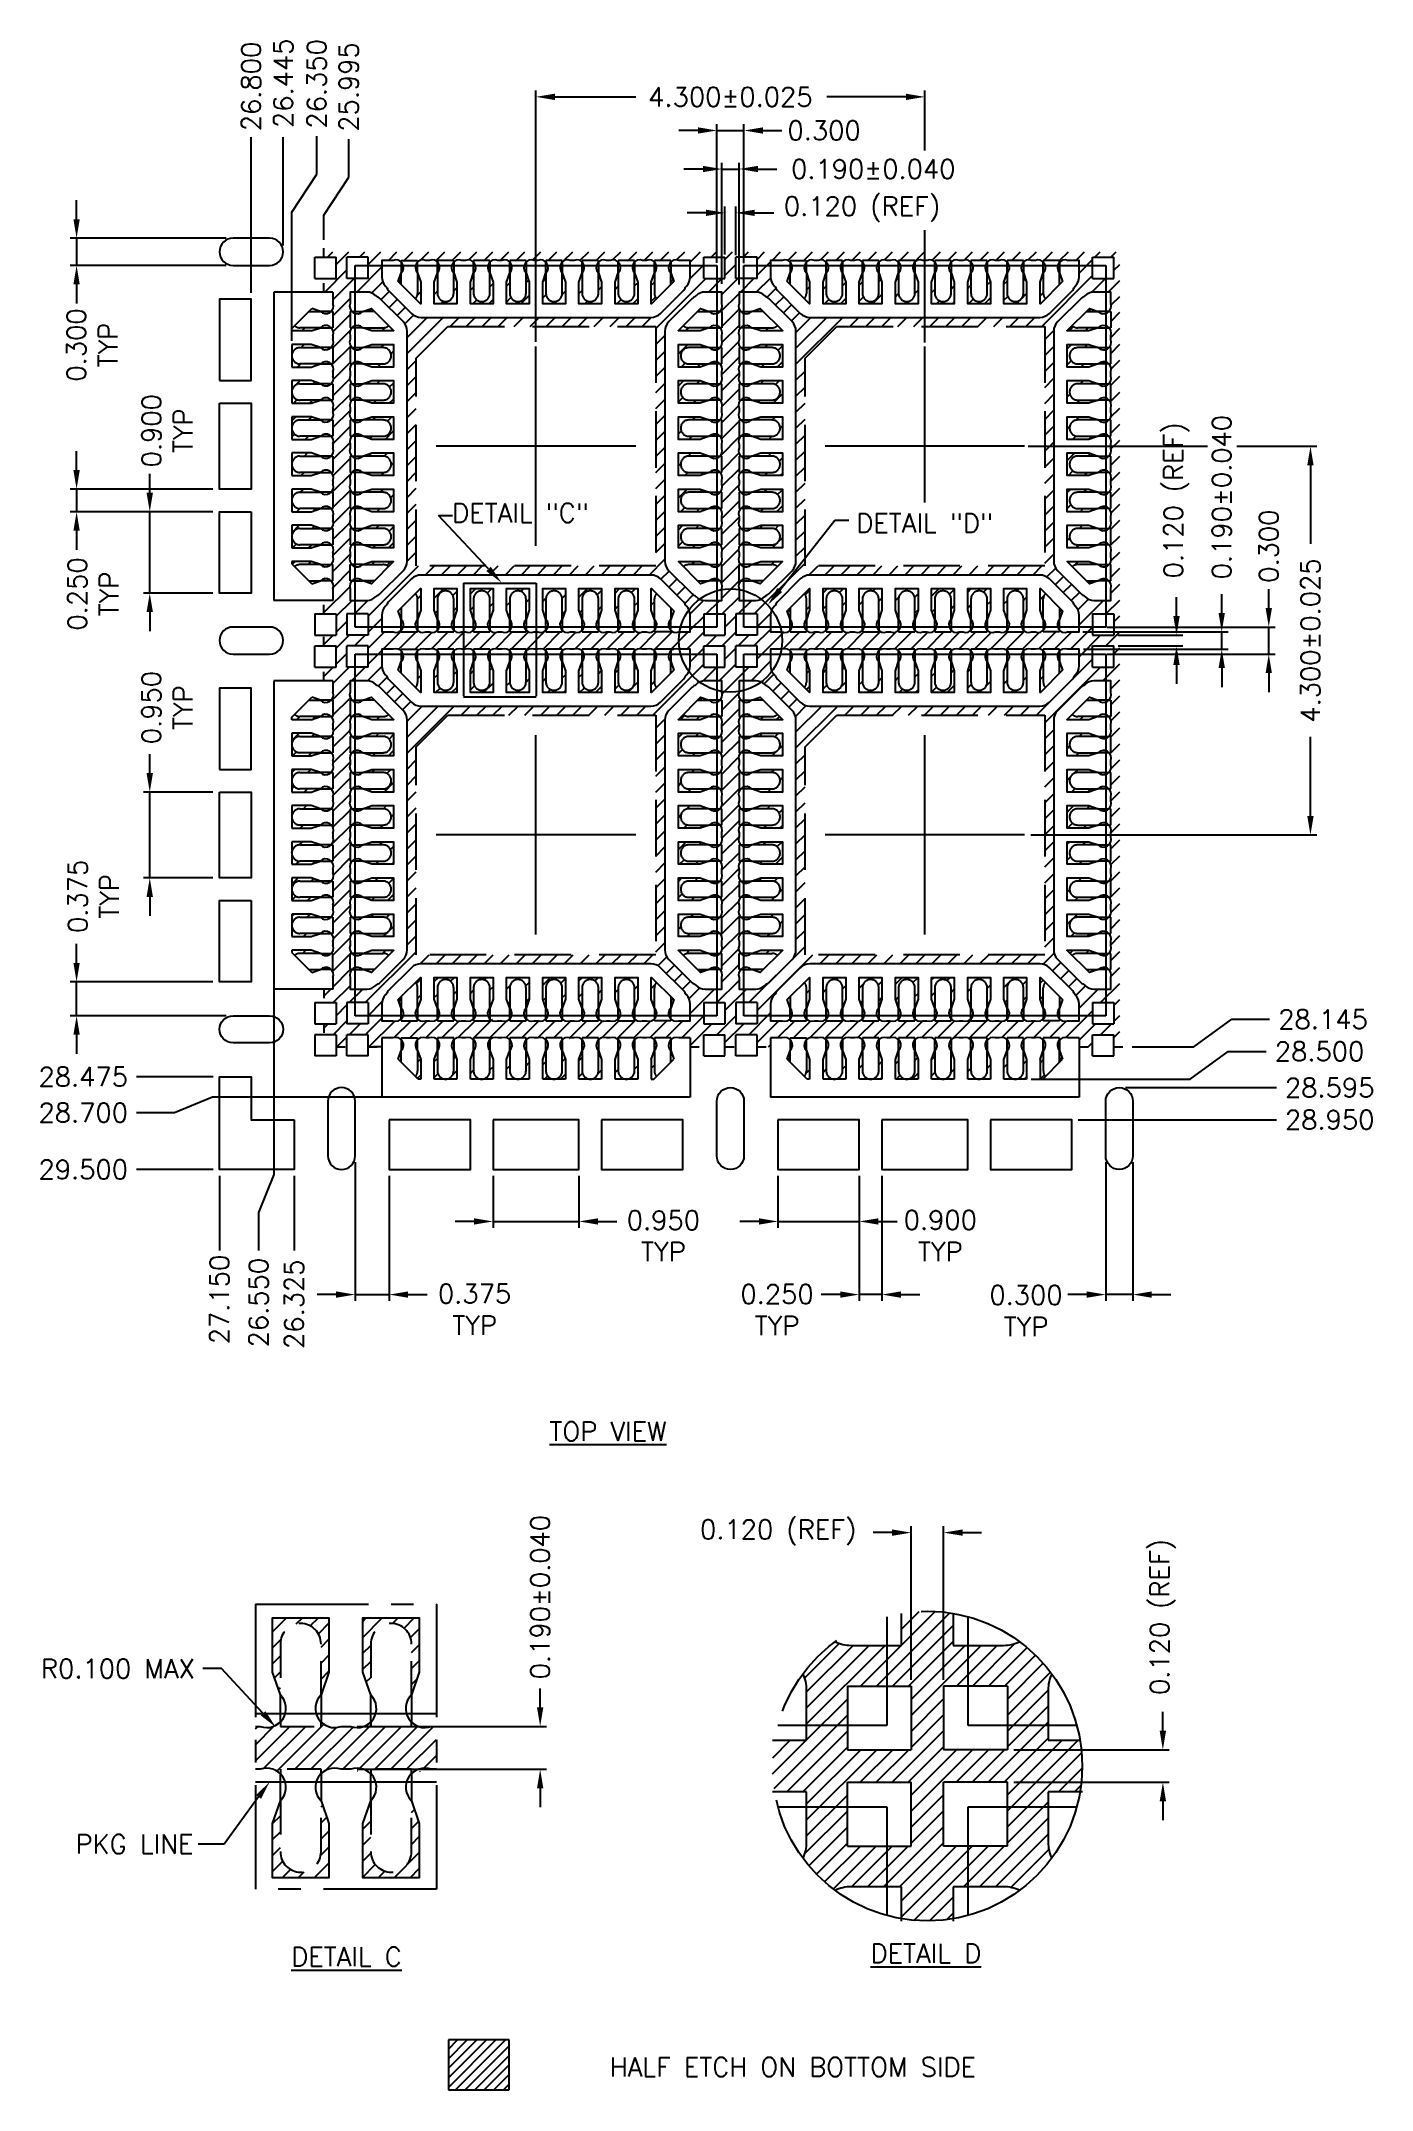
# Model space of a CAD drawing. Extents: x 720.3 to 735, y -12.4 to 10.2.
import ezdxf
from ezdxf.enums import TextEntityAlignment as Align

# ---------------------------------------------------------------- set-up
doc = ezdxf.new("R2010")
doc.units = 0
doc.header["$LTSCALE"] = 5
doc.header["$MEASUREMENT"] = 0
doc.linetypes.add('CENTER', pattern=[2, 1.25, -0.25, 0.25, -0.25])
doc.linetypes.add('HIDDEN', pattern=[0.375, 0.25, -0.125])
doc.layers.get('0').update_dxf_attribs({"linetype": 'CONTINUOUS'})
for name, color, linetype in [('1', 7, 'CONTINUOUS'), ('1D', 4, 'CONTINUOUS'), ('2D', 4, 'CONTINUOUS'), ('3D', 4, 'CONTINUOUS')]:
    doc.layers.add(name, color=color, linetype=linetype)
doc.styles.add('SIMPLEX', font='SIMPLEX')
doc.styles.get("Standard").update_dxf_attribs({"font": 'romans.shx', "bigfont": 'bigfont.shx'})

msp = doc.modelspace()

# ---------------------------------------------------------------- texts
at = {"layer": '2D'}
msp.add_text('DETAIL "C"', height=0.21, dxfattribs=at).set_placement((724.821, 4.916))
msp.add_text('HALF ETCH ON BOTTOM SIDE', height=0.21, dxfattribs=at).set_placement((730.614, -12.168, 0.079), align=Align.MIDDLE_RIGHT)
at = {"layer": '2D', "char_height": 0.21, "attachment_point": 5, "rotation": 90}
for s, insert in [('\\A1;26.800', (722.599, 9.738)), ('\\A1;26.445', (722.954, 9.773)), ('\\A1;26.350', (723.324, 9.767)), ('\\A1;25.995', (723.679, 9.732)), ('\\A1;0.300\\PTYP', (720.841, 6.879)), ('\\A1;0.900\\PTYP', (721.672, 5.93)), ('\\A1;0.120 (REF)', (732.832, 5.161)), ('\\A1;0.190±0.040', (733.332, 5.196)), ('\\A1;0.300', (733.852, 4.653)), ('\\A1;0.250\\PTYP', (720.853, 4.125, -0.079)), ('\\A1;4.300±0.025', (734.313, 3.609)), ('\\A1;0.950\\PTYP', (721.671, 2.868)), ('\\A1;0.375\\PTYP', (720.857, 0.78)), ('\\A1;27.150', (722.249, -3.679)), ('\\A1;26.550', (722.681, -3.714)), ('\\A1;26.325', (723.074, -3.732))]:
    msp.add_mtext(s, dxfattribs=dict(at, insert=insert))
at = {"layer": '2D', "char_height": 0.21, "attachment_point": 5}
for s, insert in [('\\A1;4.300±0.025', (727.899, 9.623)), ('\\A1;0.300', (728.935, 9.251)), ('\\A1;0.190±0.040', (729.479, 8.825)), ('\\A1;0.120 (REF)', (729.354, 8.379)), ('\\A1;28.145', (734.452, -0.58)), ('\\A1;28.500', (734.414, -0.935)), ('\\A1;28.475', (720.743, -1.216)), ('\\A1;28.595', (734.526, -1.336)), ('\\A1;28.700', (720.743, -1.613)), ('\\A1;28.950', (734.526, -1.691)), ('\\A1;29.500', (720.743, -2.241)), ('\\A1;0.950\\PTYP', (727.158, -2.977)), ('\\A1;0.900\\PTYP', (730.22, -2.975)), ('\\A1;0.375\\PTYP', (725.07, -3.79)), ('\\A1;0.250\\PTYP', (728.415, -3.795, -0.079)), ('\\A1;0.300\\PTYP', (731.168, -3.806)), ('{\\LTOP VIEW}', (726.545, -5.138, 0.068)), ('R0.100 MAX', (721.126, -7.762)), ('PKG LINE', (721.309, -9.703)), ('{\\LDETAIL C}', (723.653, -10.949, 0.079)), ('{\\LDETAIL D}', (730.06, -10.912, 0.079))]:
    msp.add_mtext(s, dxfattribs=dict(at, insert=insert))
at = {"layer": '2D', "insert": (729.29, 4.803), "char_height": 0.21, "width": 1.77146, "attachment_point": 7, "style": 'SIMPLEX'}
msp.add_mtext('DETAIL "D"', dxfattribs=at)
at = {"layer": '2D', "insert": (728.427, -6.258), "char_height": 0.21, "attachment_point": 5, "style": 'SIMPLEX'}
msp.add_mtext('0.120 (REF)', dxfattribs=at)
at = {"layer": '2D', "insert": (732.681, -7.19), "char_height": 0.21, "attachment_point": 5, "rotation": 90, "style": 'SIMPLEX'}
msp.add_mtext('0.120 (REF)', dxfattribs=at)
at = {"layer": '3D', "insert": (725.795, -6.971), "char_height": 0.21, "attachment_point": 5, "rotation": 90, "style": 'SIMPLEX'}
msp.add_mtext('0.190±0.040', dxfattribs=at)

# ---------------------------------------------------------------- hatches: boundary and pattern name
at = {"layer": '2D'}
h = msp.add_hatch(dxfattribs=at)
h.set_pattern_fill('ANSI31', color=256, style=0)
h.set_pattern_definition([(45, (341.55467, 215.15623), (-0.088388348, 0.088388348), [])])
h.paths.add_polyline_path([(731.374, 4.434), (728.724, 4.434), (728.724, 6.734), (729.074, 7.084), (731.374, 7.084)], flags=16)
h.paths.add_polyline_path([(731.374, 0.134), (728.724, 0.134), (728.724, 2.434), (729.074, 2.784), (731.374, 2.784)], flags=16)
h.paths.add_polyline_path([(727.074, 4.434), (724.424, 4.434), (724.424, 6.734), (724.774, 7.084), (727.074, 7.084)], flags=16)
h.paths.add_polyline_path([(727.074, 0.134), (724.424, 0.134), (724.424, 2.434), (724.774, 2.784), (727.074, 2.784)], flags=16)
edge = h.paths.add_edge_path()
edge.add_line((723.504, -0.246), (723.404, -0.246))
edge.add_line((723.404, -0.246), (723.404, -0.396))
edge.add_line((723.404, -0.396), (723.539, -0.396))
edge.add_line((723.539, -0.396), (723.539, -0.631))
edge.add_line((723.539, -0.631), (723.404, -0.631))
edge.add_line((723.404, -0.631), (723.404, -0.751))
edge.add_line((723.404, -0.751), (723.539, -0.751))
edge.add_line((723.539, -0.751), (723.539, -0.886))
edge.add_line((723.539, -0.886), (723.659, -0.886))
edge.add_line((723.659, -0.886), (723.659, -0.751))
edge.add_line((723.659, -0.751), (723.894, -0.751))
edge.add_line((723.894, -0.751), (723.894, -0.886))
edge.add_line((723.894, -0.886), (724.044, -0.886))
edge.add_line((724.044, -0.886), (724.044, -0.786))
edge.add_line((724.044, -0.786), (724.171, -0.786))
edge.add_arc((724.2, -0.865), 0.0843, 45.2841, 110.4592, ccw=False)
edge.add_line((724.259, -0.805), (724.259, -0.786))
edge.add_line((724.259, -0.786), (724.439, -0.786))
edge.add_line((724.439, -0.786), (724.439, -0.805))
edge.add_arc((724.499, -0.865), 0.0843, 69.5408, 134.7159, ccw=False)
edge.add_line((724.528, -0.786), (724.571, -0.786))
edge.add_arc((724.6, -0.865), 0.0843, 45.2841, 110.4592, ccw=False)
edge.add_line((724.659, -0.805), (724.659, -0.786))
edge.add_line((724.659, -0.786), (724.839, -0.786))
edge.add_line((724.839, -0.786), (724.839, -0.805))
edge.add_arc((724.899, -0.865), 0.0843, 69.5408, 134.7159, ccw=False)
edge.add_line((724.928, -0.786), (724.971, -0.786))
edge.add_arc((725, -0.865), 0.0843, 45.2841, 110.4592, ccw=False)
edge.add_line((725.059, -0.805), (725.059, -0.786))
edge.add_line((725.059, -0.786), (725.239, -0.786))
edge.add_line((725.239, -0.786), (725.239, -0.805))
edge.add_arc((725.299, -0.865), 0.0843, 69.5408, 134.7159, ccw=False)
edge.add_line((725.328, -0.786), (725.371, -0.786))
edge.add_arc((725.4, -0.865), 0.0843, 45.2841, 110.4592, ccw=False)
edge.add_line((725.459, -0.805), (725.459, -0.786))
edge.add_line((725.459, -0.786), (725.639, -0.786))
edge.add_line((725.639, -0.786), (725.639, -0.805))
edge.add_arc((725.699, -0.865), 0.0843, 69.5408, 134.7159, ccw=False)
edge.add_line((725.728, -0.786), (725.771, -0.786))
edge.add_arc((725.8, -0.865), 0.0843, 45.2841, 110.4592, ccw=False)
edge.add_line((725.859, -0.805), (725.859, -0.786))
edge.add_line((725.859, -0.786), (726.039, -0.786))
edge.add_line((726.039, -0.786), (726.039, -0.805))
edge.add_arc((726.099, -0.865), 0.0843, 69.5408, 134.7159, ccw=False)
edge.add_line((726.128, -0.786), (726.171, -0.786))
edge.add_arc((726.2, -0.865), 0.0843, 45.2841, 110.4592, ccw=False)
edge.add_line((726.259, -0.805), (726.259, -0.786))
edge.add_line((726.259, -0.786), (726.439, -0.786))
edge.add_line((726.439, -0.786), (726.439, -0.805))
edge.add_arc((726.499, -0.865), 0.0843, 69.5408, 134.7159, ccw=False)
edge.add_line((726.528, -0.786), (726.571, -0.786))
edge.add_arc((726.6, -0.865), 0.0843, 45.2841, 110.4592, ccw=False)
edge.add_line((726.659, -0.805), (726.659, -0.786))
edge.add_line((726.659, -0.786), (726.839, -0.786))
edge.add_line((726.839, -0.786), (726.839, -0.805))
edge.add_arc((726.899, -0.865), 0.0843, 69.5408, 134.7159, ccw=False)
edge.add_line((726.928, -0.786), (726.971, -0.786))
edge.add_arc((727, -0.865), 0.0843, 45.2841, 110.4592, ccw=False)
edge.add_line((727.059, -0.805), (727.059, -0.786))
edge.add_line((727.059, -0.786), (727.239, -0.786))
edge.add_line((727.239, -0.786), (727.239, -0.805))
edge.add_arc((727.299, -0.865), 0.0843, 69.5408, 134.7159, ccw=False)
edge.add_line((727.328, -0.786), (727.454, -0.786))
edge.add_line((727.454, -0.786), (727.454, -0.886))
edge.add_line((727.454, -0.886), (727.604, -0.886))
edge.add_line((727.604, -0.886), (727.604, -0.751))
edge.add_line((727.604, -0.751), (727.839, -0.751))
edge.add_line((727.839, -0.751), (727.839, -0.886))
edge.add_line((727.839, -0.886), (727.959, -0.886))
edge.add_line((727.959, -0.886), (727.959, -0.751))
edge.add_line((727.959, -0.751), (728.194, -0.751))
edge.add_line((728.194, -0.751), (728.194, -0.886))
edge.add_line((728.194, -0.886), (728.344, -0.886))
edge.add_line((728.344, -0.886), (728.344, -0.786))
edge.add_line((728.344, -0.786), (728.471, -0.786))
edge.add_arc((728.5, -0.865), 0.0843, 45.2841, 110.4592, ccw=False)
edge.add_line((728.559, -0.805), (728.559, -0.786))
edge.add_line((728.559, -0.786), (728.739, -0.786))
edge.add_line((728.739, -0.786), (728.739, -0.805))
edge.add_arc((728.799, -0.865), 0.0843, 69.5408, 134.7159, ccw=False)
edge.add_line((728.828, -0.786), (728.871, -0.786))
edge.add_arc((728.9, -0.865), 0.0843, 45.2841, 110.4592, ccw=False)
edge.add_line((728.959, -0.805), (728.959, -0.786))
edge.add_line((728.959, -0.786), (729.139, -0.786))
edge.add_line((729.139, -0.786), (729.139, -0.805))
edge.add_arc((729.199, -0.865), 0.0843, 69.5408, 134.7159, ccw=False)
edge.add_line((729.228, -0.786), (729.271, -0.786))
edge.add_arc((729.3, -0.865), 0.0843, 45.2841, 110.4592, ccw=False)
edge.add_line((729.359, -0.805), (729.359, -0.786))
edge.add_line((729.359, -0.786), (729.539, -0.786))
edge.add_line((729.539, -0.786), (729.539, -0.805))
edge.add_arc((729.599, -0.865), 0.0843, 69.5408, 134.7159, ccw=False)
edge.add_line((729.628, -0.786), (729.671, -0.786))
edge.add_arc((729.7, -0.865), 0.0843, 45.2841, 110.4592, ccw=False)
edge.add_line((729.759, -0.805), (729.759, -0.786))
edge.add_line((729.759, -0.786), (729.939, -0.786))
edge.add_line((729.939, -0.786), (729.939, -0.805))
edge.add_arc((729.999, -0.865), 0.0843, 69.5408, 134.7159, ccw=False)
edge.add_line((730.028, -0.786), (730.071, -0.786))
edge.add_arc((730.1, -0.865), 0.0843, 45.2841, 110.4592, ccw=False)
edge.add_line((730.159, -0.805), (730.159, -0.786))
edge.add_line((730.159, -0.786), (730.339, -0.786))
edge.add_line((730.339, -0.786), (730.339, -0.805))
edge.add_arc((730.399, -0.865), 0.0843, 69.5408, 134.7159, ccw=False)
edge.add_line((730.428, -0.786), (730.471, -0.786))
edge.add_arc((730.5, -0.865), 0.0843, 45.2841, 110.4592, ccw=False)
edge.add_line((730.559, -0.805), (730.559, -0.786))
edge.add_line((730.559, -0.786), (730.739, -0.786))
edge.add_line((730.739, -0.786), (730.739, -0.805))
edge.add_arc((730.799, -0.865), 0.0843, 69.5408, 134.7159, ccw=False)
edge.add_line((730.828, -0.786), (730.871, -0.786))
edge.add_arc((730.9, -0.865), 0.0843, 45.2841, 110.4592, ccw=False)
edge.add_line((730.959, -0.805), (730.959, -0.786))
edge.add_line((730.959, -0.786), (731.139, -0.786))
edge.add_line((731.139, -0.786), (731.139, -0.805))
edge.add_arc((731.199, -0.865), 0.0843, 69.5408, 134.7159, ccw=False)
edge.add_line((731.228, -0.786), (731.271, -0.786))
edge.add_arc((731.3, -0.865), 0.0843, 45.2841, 110.4592, ccw=False)
edge.add_line((731.359, -0.805), (731.359, -0.786))
edge.add_line((731.359, -0.786), (731.539, -0.786))
edge.add_line((731.539, -0.786), (731.539, -0.805))
edge.add_arc((731.599, -0.865), 0.0843, 69.5408, 134.7159, ccw=False)
edge.add_line((731.628, -0.786), (731.754, -0.786))
edge.add_line((731.754, -0.786), (731.754, -0.886))
edge.add_line((731.754, -0.886), (731.904, -0.886))
edge.add_line((731.904, -0.886), (731.904, -0.751))
edge.add_line((731.904, -0.751), (732.139, -0.751))
edge.add_line((732.139, -0.751), (732.139, -0.886))
edge.add_line((732.139, -0.886), (732.204, -0.886))
edge.add_line((732.204, -0.886), (732.204, 7.909))
edge.add_line((732.204, 7.909), (723.404, 7.909))
edge.add_line((723.404, 7.909), (723.404, 7.849))
edge.add_line((723.404, 7.849), (723.539, 7.849))
edge.add_line((723.539, 7.849), (723.539, 7.614))
edge.add_line((723.539, 7.614), (723.404, 7.614))
edge.add_line((723.404, 7.614), (723.404, 7.464))
edge.add_line((723.404, 7.464), (723.504, 7.464))
edge.add_line((723.504, 7.464), (723.504, 7.338))
edge.add_arc((723.425, 7.309), 0.0843, -44.7159, 20.4592, ccw=False)
edge.add_line((723.485, 7.249), (723.504, 7.249))
edge.add_line((723.504, 7.249), (723.504, 7.069))
edge.add_line((723.504, 7.069), (723.485, 7.069))
edge.add_arc((723.425, 7.01), 0.0843, -20.4592, 44.7159, ccw=False)
edge.add_line((723.504, 6.981), (723.504, 6.938))
edge.add_arc((723.425, 6.909), 0.0843, -44.7159, 20.4592, ccw=False)
edge.add_line((723.485, 6.849), (723.504, 6.849))
edge.add_line((723.504, 6.849), (723.504, 6.669))
edge.add_line((723.504, 6.669), (723.485, 6.669))
edge.add_arc((723.425, 6.61), 0.0843, -20.4592, 44.7159, ccw=False)
edge.add_line((723.504, 6.581), (723.504, 6.538))
edge.add_arc((723.425, 6.509), 0.0843, -44.7159, 20.4592, ccw=False)
edge.add_line((723.485, 6.449), (723.504, 6.449))
edge.add_line((723.504, 6.449), (723.504, 6.269))
edge.add_line((723.504, 6.269), (723.485, 6.269))
edge.add_arc((723.425, 6.21), 0.0843, -20.4592, 44.7159, ccw=False)
edge.add_line((723.504, 6.181), (723.504, 6.138))
edge.add_arc((723.425, 6.109), 0.0843, -44.7159, 20.4592, ccw=False)
edge.add_line((723.485, 6.049), (723.504, 6.049))
edge.add_line((723.504, 6.049), (723.504, 5.869))
edge.add_line((723.504, 5.869), (723.485, 5.869))
edge.add_arc((723.425, 5.81), 0.0843, -20.4592, 44.7159, ccw=False)
edge.add_line((723.504, 5.781), (723.504, 5.738))
edge.add_arc((723.425, 5.709), 0.0843, -44.7159, 20.4592, ccw=False)
edge.add_line((723.485, 5.649), (723.504, 5.649))
edge.add_line((723.504, 5.649), (723.504, 5.469))
edge.add_line((723.504, 5.469), (723.485, 5.469))
edge.add_arc((723.425, 5.41), 0.0843, -20.4592, 44.7159, ccw=False)
edge.add_line((723.504, 5.381), (723.504, 5.338))
edge.add_arc((723.425, 5.309), 0.0843, -44.7159, 20.4592, ccw=False)
edge.add_line((723.485, 5.249), (723.504, 5.249))
edge.add_line((723.504, 5.249), (723.504, 5.069))
edge.add_line((723.504, 5.069), (723.485, 5.069))
edge.add_arc((723.425, 5.01), 0.0843, -20.4592, 44.7159, ccw=False)
edge.add_line((723.504, 4.981), (723.504, 4.938))
edge.add_arc((723.425, 4.909), 0.0843, -44.7159, 20.4592, ccw=False)
edge.add_line((723.485, 4.849), (723.504, 4.849))
edge.add_line((723.504, 4.849), (723.504, 4.669))
edge.add_line((723.504, 4.669), (723.485, 4.669))
edge.add_arc((723.425, 4.61), 0.0843, -20.4592, 44.7159, ccw=False)
edge.add_line((723.504, 4.581), (723.504, 4.538))
edge.add_arc((723.425, 4.509), 0.0843, -44.7159, 20.4592, ccw=False)
edge.add_line((723.485, 4.449), (723.504, 4.449))
edge.add_line((723.504, 4.449), (723.504, 4.269))
edge.add_line((723.504, 4.269), (723.485, 4.269))
edge.add_arc((723.425, 4.21), 0.0843, -20.4592, 44.7159, ccw=False)
edge.add_line((723.504, 4.181), (723.504, 4.054))
edge.add_line((723.504, 4.054), (723.404, 4.054))
edge.add_line((723.404, 4.054), (723.404, 3.904))
edge.add_line((723.404, 3.904), (723.539, 3.904))
edge.add_line((723.539, 3.904), (723.539, 3.669))
edge.add_line((723.539, 3.669), (723.404, 3.669))
edge.add_line((723.404, 3.669), (723.404, 3.549))
edge.add_line((723.404, 3.549), (723.539, 3.549))
edge.add_line((723.539, 3.549), (723.539, 3.314))
edge.add_line((723.539, 3.314), (723.404, 3.314))
edge.add_line((723.404, 3.314), (723.404, 3.164))
edge.add_line((723.404, 3.164), (723.504, 3.164))
edge.add_line((723.504, 3.164), (723.504, 3.038))
edge.add_arc((723.425, 3.009), 0.0843, -44.7159, 20.4592, ccw=False)
edge.add_line((723.485, 2.949), (723.504, 2.949))
edge.add_line((723.504, 2.949), (723.504, 2.769))
edge.add_line((723.504, 2.769), (723.485, 2.769))
edge.add_arc((723.425, 2.71), 0.0843, -20.4592, 44.7159, ccw=False)
edge.add_line((723.504, 2.681), (723.504, 2.638))
edge.add_arc((723.425, 2.609), 0.0843, -44.7159, 20.4592, ccw=False)
edge.add_line((723.485, 2.549), (723.504, 2.549))
edge.add_line((723.504, 2.549), (723.504, 2.369))
edge.add_line((723.504, 2.369), (723.485, 2.369))
edge.add_arc((723.425, 2.31), 0.0843, -20.4592, 44.7159, ccw=False)
edge.add_line((723.504, 2.281), (723.504, 2.238))
edge.add_arc((723.425, 2.209), 0.0843, -44.7159, 20.4592, ccw=False)
edge.add_line((723.485, 2.149), (723.504, 2.149))
edge.add_line((723.504, 2.149), (723.504, 1.969))
edge.add_line((723.504, 1.969), (723.485, 1.969))
edge.add_arc((723.425, 1.91), 0.0843, -20.4592, 44.7159, ccw=False)
edge.add_line((723.504, 1.881), (723.504, 1.838))
edge.add_arc((723.425, 1.809), 0.0843, -44.7159, 20.4592, ccw=False)
edge.add_line((723.485, 1.749), (723.504, 1.749))
edge.add_line((723.504, 1.749), (723.504, 1.569))
edge.add_line((723.504, 1.569), (723.485, 1.569))
edge.add_arc((723.425, 1.51), 0.0843, -20.4592, 44.7159, ccw=False)
edge.add_line((723.504, 1.481), (723.504, 1.438))
edge.add_arc((723.425, 1.409), 0.0843, -44.7159, 20.4592, ccw=False)
edge.add_line((723.485, 1.349), (723.504, 1.349))
edge.add_line((723.504, 1.349), (723.504, 1.169))
edge.add_line((723.504, 1.169), (723.485, 1.169))
edge.add_arc((723.425, 1.11), 0.0843, -20.4592, 44.7159, ccw=False)
edge.add_line((723.504, 1.081), (723.504, 1.038))
edge.add_arc((723.425, 1.009), 0.0843, -44.7159, 20.4592, ccw=False)
edge.add_line((723.485, 0.949), (723.504, 0.949))
edge.add_line((723.504, 0.949), (723.504, 0.769))
edge.add_line((723.504, 0.769), (723.485, 0.769))
edge.add_arc((723.425, 0.71), 0.0843, -20.4592, 44.7159, ccw=False)
edge.add_line((723.504, 0.681), (723.504, 0.638))
edge.add_arc((723.425, 0.609), 0.0843, -44.7159, 20.4592, ccw=False)
edge.add_line((723.485, 0.549), (723.504, 0.549))
edge.add_line((723.504, 0.549), (723.504, 0.369))
edge.add_line((723.504, 0.369), (723.485, 0.369))
edge.add_arc((723.425, 0.31), 0.0843, -20.4592, 44.7159, ccw=False)
edge.add_line((723.504, 0.281), (723.504, 0.238))
edge.add_arc((723.425, 0.209), 0.0843, -44.7159, 20.4592, ccw=False)
edge.add_line((723.485, 0.149), (723.504, 0.149))
edge.add_line((723.504, 0.149), (723.504, -0.031))
edge.add_line((723.504, -0.031), (723.485, -0.031))
edge.add_arc((723.425, -0.09), 0.0843, -20.4592, 44.7159, ccw=False)
edge.add_line((723.504, -0.119), (723.504, -0.246))
h.paths.add_polyline_path([(728.194, 7.614), (728.194, 7.849), (727.959, 7.849), (727.959, 7.614)], flags=16)
h.paths.add_polyline_path([(731.904, 7.614), (732.139, 7.614), (732.139, 7.849), (731.904, 7.849)], flags=16)
h.paths.add_polyline_path([(731.904, 3.904), (731.904, 3.669), (732.139, 3.669), (732.139, 3.904)], flags=16)
h.paths.add_polyline_path([(728.194, 3.904), (727.959, 3.904), (727.959, 3.669), (728.194, 3.669)], flags=16)
h.paths.add_polyline_path([(728.194, 3.314), (728.194, 3.549), (727.959, 3.549), (727.959, 3.314)], flags=16)
h.paths.add_polyline_path([(731.904, 3.314), (732.139, 3.314), (732.139, 3.549), (731.904, 3.549)], flags=16)
h.paths.add_polyline_path([(731.904, -0.396), (731.904, -0.631), (732.139, -0.631), (732.139, -0.396)], flags=16)
h.paths.add_polyline_path([(728.194, -0.396), (727.959, -0.396), (727.959, -0.631), (728.194, -0.631)], flags=16)
h.paths.add_polyline_path([(723.894, 7.614), (723.894, 7.849), (723.659, 7.849), (723.659, 7.614)], flags=16)
h.paths.add_polyline_path([(727.604, 7.614), (727.839, 7.614), (727.839, 7.849), (727.604, 7.849)], flags=16)
h.paths.add_polyline_path([(727.604, 3.904), (727.604, 3.669), (727.839, 3.669), (727.839, 3.904)], flags=16)
h.paths.add_polyline_path([(723.894, 3.904), (723.659, 3.904), (723.659, 3.669), (723.894, 3.669)], flags=16)
h.paths.add_polyline_path([(723.894, 3.314), (723.894, 3.549), (723.659, 3.549), (723.659, 3.314)], flags=16)
h.paths.add_polyline_path([(727.604, 3.314), (727.839, 3.314), (727.839, 3.549), (727.604, 3.549)], flags=16)
h.paths.add_polyline_path([(727.604, -0.396), (727.604, -0.631), (727.839, -0.631), (727.839, -0.396)], flags=16)
h.paths.add_polyline_path([(723.894, -0.396), (723.659, -0.396), (723.659, -0.631), (723.894, -0.631)], flags=16)
h.paths.add_polyline_path([(723.237, 7.249), (723.365, 7.249), (723.27, 7.283)])
edge = h.paths.add_edge_path()
edge.add_line((723.365, 7.069), (723.139, 7.069))
edge.add_arc((723.139, 7.159), 0.09, 228.1897, 270, ccw=False)
edge.add_line((723.079, 7.092), (723.049, 7.062))
edge.add_line((723.049, 7.062), (723.049, 7.034))
edge.add_line((723.049, 7.034), (723.264, 7.034))
edge.add_line((723.264, 7.034), (723.365, 7.069))
edge = h.paths.add_edge_path()
edge.add_line((723.365, 6.669), (723.139, 6.669))
edge.add_arc((723.139, 6.759), 0.09, 90, 270, ccw=False)
edge.add_line((723.139, 6.849), (723.365, 6.849))
edge.add_line((723.365, 6.849), (723.264, 6.884))
edge.add_line((723.264, 6.884), (723.049, 6.884))
edge.add_line((723.049, 6.884), (723.049, 6.634))
edge.add_line((723.049, 6.634), (723.264, 6.634))
edge.add_line((723.264, 6.634), (723.365, 6.669))
edge = h.paths.add_edge_path()
edge.add_line((723.365, 6.269), (723.139, 6.269))
edge.add_arc((723.139, 6.359), 0.09, 90, 270, ccw=False)
edge.add_line((723.139, 6.449), (723.365, 6.449))
edge.add_line((723.365, 6.449), (723.264, 6.484))
edge.add_line((723.264, 6.484), (723.049, 6.484))
edge.add_line((723.049, 6.484), (723.049, 6.234))
edge.add_line((723.049, 6.234), (723.264, 6.234))
edge.add_line((723.264, 6.234), (723.365, 6.269))
edge = h.paths.add_edge_path()
edge.add_line((723.365, 5.869), (723.139, 5.869))
edge.add_arc((723.139, 5.959), 0.09, 90, 270, ccw=False)
edge.add_line((723.139, 6.049), (723.365, 6.049))
edge.add_line((723.365, 6.049), (723.264, 6.084))
edge.add_line((723.264, 6.084), (723.049, 6.084))
edge.add_line((723.049, 6.084), (723.049, 5.834))
edge.add_line((723.049, 5.834), (723.264, 5.834))
edge.add_line((723.264, 5.834), (723.365, 5.869))
edge = h.paths.add_edge_path()
edge.add_line((723.365, 5.469), (723.139, 5.469))
edge.add_arc((723.139, 5.559), 0.09, 90, 270, ccw=False)
edge.add_line((723.139, 5.649), (723.365, 5.649))
edge.add_line((723.365, 5.649), (723.264, 5.684))
edge.add_line((723.264, 5.684), (723.049, 5.684))
edge.add_line((723.049, 5.684), (723.049, 5.434))
edge.add_line((723.049, 5.434), (723.264, 5.434))
edge.add_line((723.264, 5.434), (723.365, 5.469))
edge = h.paths.add_edge_path()
edge.add_line((723.365, 5.069), (723.139, 5.069))
edge.add_arc((723.139, 5.159), 0.09, 90, 270, ccw=False)
edge.add_line((723.139, 5.249), (723.365, 5.249))
edge.add_line((723.365, 5.249), (723.264, 5.284))
edge.add_line((723.264, 5.284), (723.049, 5.284))
edge.add_line((723.049, 5.284), (723.049, 5.034))
edge.add_line((723.049, 5.034), (723.264, 5.034))
edge.add_line((723.264, 5.034), (723.365, 5.069))
h.paths.add_polyline_path([(723.237, 4.269), (723.365, 4.269), (723.27, 4.236)])
edge = h.paths.add_edge_path()
edge.add_line((723.365, 4.449), (723.139, 4.449))
edge.add_arc((723.139, 4.359), 0.09, 90, 131.8103)
edge.add_line((723.079, 4.427), (723.049, 4.457))
edge.add_line((723.049, 4.457), (723.049, 4.484))
edge.add_line((723.049, 4.484), (723.264, 4.484))
edge.add_line((723.264, 4.484), (723.365, 4.449))
edge = h.paths.add_edge_path()
edge.add_line((723.365, 4.669), (723.139, 4.669))
edge.add_arc((723.139, 4.759), 0.09, 90, 270, ccw=False)
edge.add_line((723.139, 4.849), (723.365, 4.849))
edge.add_line((723.365, 4.849), (723.264, 4.884))
edge.add_line((723.264, 4.884), (723.049, 4.884))
edge.add_line((723.049, 4.884), (723.049, 4.634))
edge.add_line((723.049, 4.634), (723.264, 4.634))
edge.add_line((723.264, 4.634), (723.365, 4.669))
h.paths.add_polyline_path([(723.237, 2.949), (723.365, 2.949), (723.27, 2.983)])
edge = h.paths.add_edge_path()
edge.add_line((723.365, 2.769), (723.139, 2.769))
edge.add_arc((723.139, 2.859), 0.09, 228.1897, 270, ccw=False)
edge.add_line((723.079, 2.792), (723.049, 2.762))
edge.add_line((723.049, 2.762), (723.049, 2.734))
edge.add_line((723.049, 2.734), (723.264, 2.734))
edge.add_line((723.264, 2.734), (723.365, 2.769))
edge = h.paths.add_edge_path()
edge.add_line((723.365, 2.369), (723.139, 2.369))
edge.add_arc((723.139, 2.459), 0.09, 90, 270, ccw=False)
edge.add_line((723.139, 2.549), (723.365, 2.549))
edge.add_line((723.365, 2.549), (723.264, 2.584))
edge.add_line((723.264, 2.584), (723.049, 2.584))
edge.add_line((723.049, 2.584), (723.049, 2.334))
edge.add_line((723.049, 2.334), (723.264, 2.334))
edge.add_line((723.264, 2.334), (723.365, 2.369))
edge = h.paths.add_edge_path()
edge.add_line((723.365, 1.969), (723.139, 1.969))
edge.add_arc((723.139, 2.059), 0.09, 90, 270, ccw=False)
edge.add_line((723.139, 2.149), (723.365, 2.149))
edge.add_line((723.365, 2.149), (723.264, 2.184))
edge.add_line((723.264, 2.184), (723.049, 2.184))
edge.add_line((723.049, 2.184), (723.049, 1.934))
edge.add_line((723.049, 1.934), (723.264, 1.934))
edge.add_line((723.264, 1.934), (723.365, 1.969))
edge = h.paths.add_edge_path()
edge.add_line((723.365, 1.569), (723.139, 1.569))
edge.add_arc((723.139, 1.659), 0.09, 90, 270, ccw=False)
edge.add_line((723.139, 1.749), (723.365, 1.749))
edge.add_line((723.365, 1.749), (723.264, 1.784))
edge.add_line((723.264, 1.784), (723.049, 1.784))
edge.add_line((723.049, 1.784), (723.049, 1.534))
edge.add_line((723.049, 1.534), (723.264, 1.534))
edge.add_line((723.264, 1.534), (723.365, 1.569))
edge = h.paths.add_edge_path()
edge.add_line((723.365, 1.169), (723.139, 1.169))
edge.add_arc((723.139, 1.259), 0.09, 90, 270, ccw=False)
edge.add_line((723.139, 1.349), (723.365, 1.349))
edge.add_line((723.365, 1.349), (723.264, 1.384))
edge.add_line((723.264, 1.384), (723.049, 1.384))
edge.add_line((723.049, 1.384), (723.049, 1.134))
edge.add_line((723.049, 1.134), (723.264, 1.134))
edge.add_line((723.264, 1.134), (723.365, 1.169))
edge = h.paths.add_edge_path()
edge.add_line((723.365, 0.769), (723.139, 0.769))
edge.add_arc((723.139, 0.859), 0.09, 90, 270, ccw=False)
edge.add_line((723.139, 0.949), (723.365, 0.949))
edge.add_line((723.365, 0.949), (723.264, 0.984))
edge.add_line((723.264, 0.984), (723.049, 0.984))
edge.add_line((723.049, 0.984), (723.049, 0.734))
edge.add_line((723.049, 0.734), (723.264, 0.734))
edge.add_line((723.264, 0.734), (723.365, 0.769))
h.paths.add_polyline_path([(723.237, -0.031), (723.365, -0.031), (723.27, -0.064)])
edge = h.paths.add_edge_path()
edge.add_line((723.365, 0.149), (723.139, 0.149))
edge.add_arc((723.139, 0.059), 0.09, 90, 131.8103)
edge.add_line((723.079, 0.127), (723.049, 0.157))
edge.add_line((723.049, 0.157), (723.049, 0.184))
edge.add_line((723.049, 0.184), (723.264, 0.184))
edge.add_line((723.264, 0.184), (723.365, 0.149))
edge = h.paths.add_edge_path()
edge.add_line((723.365, 0.369), (723.139, 0.369))
edge.add_arc((723.139, 0.459), 0.09, 90, 270, ccw=False)
edge.add_line((723.139, 0.549), (723.365, 0.549))
edge.add_line((723.365, 0.549), (723.264, 0.584))
edge.add_line((723.264, 0.584), (723.049, 0.584))
edge.add_line((723.049, 0.584), (723.049, 0.334))
edge.add_line((723.049, 0.334), (723.264, 0.334))
edge.add_line((723.264, 0.334), (723.365, 0.369))
h.paths.add_polyline_path([(731.539, -1.053), (731.539, -0.924), (731.573, -1.02)])
edge = h.paths.add_edge_path()
edge.add_line((731.359, -0.924), (731.359, -1.151))
edge.add_arc((731.449, -1.151), 0.09, 180, 221.8103)
edge.add_line((731.382, -1.211), (731.352, -1.241))
edge.add_line((731.352, -1.241), (731.324, -1.241))
edge.add_line((731.324, -1.241), (731.324, -1.026))
edge.add_line((731.324, -1.026), (731.359, -0.924))
edge = h.paths.add_edge_path()
edge.add_line((730.959, -0.924), (730.959, -1.151))
edge.add_arc((731.049, -1.151), 0.09, 180, 360)
edge.add_line((731.139, -1.151), (731.139, -0.924))
edge.add_line((731.139, -0.924), (731.174, -1.026))
edge.add_line((731.174, -1.026), (731.174, -1.241))
edge.add_line((731.174, -1.241), (730.924, -1.241))
edge.add_line((730.924, -1.241), (730.924, -1.026))
edge.add_line((730.924, -1.026), (730.959, -0.924))
edge = h.paths.add_edge_path()
edge.add_line((730.559, -0.924), (730.559, -1.151))
edge.add_arc((730.649, -1.151), 0.09, 180, 360)
edge.add_line((730.739, -1.151), (730.739, -0.924))
edge.add_line((730.739, -0.924), (730.774, -1.026))
edge.add_line((730.774, -1.026), (730.774, -1.241))
edge.add_line((730.774, -1.241), (730.524, -1.241))
edge.add_line((730.524, -1.241), (730.524, -1.026))
edge.add_line((730.524, -1.026), (730.559, -0.924))
edge = h.paths.add_edge_path()
edge.add_line((730.159, -0.924), (730.159, -1.151))
edge.add_arc((730.249, -1.151), 0.09, 180, 360)
edge.add_line((730.339, -1.151), (730.339, -0.924))
edge.add_line((730.339, -0.924), (730.374, -1.026))
edge.add_line((730.374, -1.026), (730.374, -1.241))
edge.add_line((730.374, -1.241), (730.124, -1.241))
edge.add_line((730.124, -1.241), (730.124, -1.026))
edge.add_line((730.124, -1.026), (730.159, -0.924))
edge = h.paths.add_edge_path()
edge.add_line((729.759, -0.924), (729.759, -1.151))
edge.add_arc((729.849, -1.151), 0.09, 180, 360)
edge.add_line((729.939, -1.151), (729.939, -0.924))
edge.add_line((729.939, -0.924), (729.974, -1.026))
edge.add_line((729.974, -1.026), (729.974, -1.241))
edge.add_line((729.974, -1.241), (729.724, -1.241))
edge.add_line((729.724, -1.241), (729.724, -1.026))
edge.add_line((729.724, -1.026), (729.759, -0.924))
edge = h.paths.add_edge_path()
edge.add_line((729.359, -0.924), (729.359, -1.151))
edge.add_arc((729.449, -1.151), 0.09, 180, 360)
edge.add_line((729.539, -1.151), (729.539, -0.924))
edge.add_line((729.539, -0.924), (729.574, -1.026))
edge.add_line((729.574, -1.026), (729.574, -1.241))
edge.add_line((729.574, -1.241), (729.324, -1.241))
edge.add_line((729.324, -1.241), (729.324, -1.026))
edge.add_line((729.324, -1.026), (729.359, -0.924))
h.paths.add_polyline_path([(728.559, -1.053), (728.559, -0.924), (728.526, -1.02)])
edge = h.paths.add_edge_path()
edge.add_line((728.739, -0.924), (728.739, -1.151))
edge.add_arc((728.649, -1.151), 0.09, -41.8103, 0, ccw=False)
edge.add_line((728.717, -1.211), (728.747, -1.241))
edge.add_line((728.747, -1.241), (728.774, -1.241))
edge.add_line((728.774, -1.241), (728.774, -1.026))
edge.add_line((728.774, -1.026), (728.739, -0.924))
edge = h.paths.add_edge_path()
edge.add_line((728.959, -0.924), (728.959, -1.151))
edge.add_arc((729.049, -1.151), 0.09, 180, 360)
edge.add_line((729.139, -1.151), (729.139, -0.924))
edge.add_line((729.139, -0.924), (729.174, -1.026))
edge.add_line((729.174, -1.026), (729.174, -1.241))
edge.add_line((729.174, -1.241), (728.924, -1.241))
edge.add_line((728.924, -1.241), (728.924, -1.026))
edge.add_line((728.924, -1.026), (728.959, -0.924))
h.paths.add_polyline_path([(724.259, -1.053), (724.226, -1.02), (724.259, -0.924)])
h.paths.add_polyline_path([(727.239, -1.053), (727.273, -1.02), (727.239, -0.924)])
h.paths.add_polyline_path([(728.262, 7.249), (728.133, 7.249), (728.229, 7.283)], flags=0)
edge = h.paths.add_edge_path(flags=0)
edge.add_arc((728.359, 7.159), 0.09, 270, 311.8103)
edge.add_line((728.419, 7.092), (728.474, 7.037))
edge.add_line((728.474, 7.037), (728.474, 7.034))
edge.add_line((728.474, 7.034), (728.234, 7.034))
edge.add_line((728.234, 7.034), (728.133, 7.069))
edge.add_line((728.133, 7.069), (728.359, 7.069))
edge = h.paths.add_edge_path(flags=16)
edge.add_line((727.994, 7.069), (728.014, 7.069))
edge.add_arc((728.073, 7.01), 0.0843, 135.2841, 200.4592)
edge.add_line((727.994, 6.981), (727.994, 6.938))
edge.add_arc((728.073, 6.909), 0.0843, 159.5408, 224.7159)
edge.add_line((728.014, 6.849), (727.994, 6.849))
edge.add_line((727.994, 6.849), (727.994, 6.669))
edge.add_line((727.994, 6.669), (728.014, 6.669))
edge.add_arc((728.073, 6.61), 0.0843, 135.2841, 200.4592)
edge.add_line((727.994, 6.581), (727.994, 6.538))
edge.add_arc((728.073, 6.509), 0.0843, 159.5408, 224.7159)
edge.add_line((728.014, 6.449), (727.994, 6.449))
edge.add_line((727.994, 6.449), (727.994, 6.269))
edge.add_line((727.994, 6.269), (728.014, 6.269))
edge.add_arc((728.073, 6.21), 0.0843, 135.2841, 200.4592)
edge.add_line((727.994, 6.181), (727.994, 6.138))
edge.add_arc((728.073, 6.109), 0.0843, 159.5408, 224.7159)
edge.add_line((728.014, 6.049), (727.994, 6.049))
edge.add_line((727.994, 6.049), (727.994, 5.869))
edge.add_line((727.994, 5.869), (728.014, 5.869))
edge.add_arc((728.073, 5.81), 0.0843, 135.2841, 200.4592)
edge.add_line((727.994, 5.781), (727.994, 5.738))
edge.add_arc((728.073, 5.709), 0.0843, 159.5408, 224.7159)
edge.add_line((728.014, 5.649), (727.994, 5.649))
edge.add_line((727.994, 5.649), (727.994, 5.469))
edge.add_line((727.994, 5.469), (728.014, 5.469))
edge.add_arc((728.073, 5.41), 0.0843, 135.2841, 200.4592)
edge.add_line((727.994, 5.381), (727.994, 5.338))
edge.add_arc((728.073, 5.309), 0.0843, 159.5408, 224.7159)
edge.add_line((728.014, 5.249), (727.994, 5.249))
edge.add_line((727.994, 5.249), (727.994, 5.069))
edge.add_line((727.994, 5.069), (728.014, 5.069))
edge.add_arc((728.073, 5.01), 0.0843, 135.2841, 200.4592)
edge.add_line((727.994, 4.981), (727.994, 4.938))
edge.add_arc((728.073, 4.909), 0.0843, 159.5408, 224.7159)
edge.add_line((728.014, 4.849), (727.994, 4.849))
edge.add_line((727.994, 4.849), (727.994, 4.669))
edge.add_line((727.994, 4.669), (728.014, 4.669))
edge.add_arc((728.073, 4.61), 0.0843, 135.2841, 200.4592)
edge.add_line((727.994, 4.581), (727.994, 4.538))
edge.add_arc((728.073, 4.509), 0.0843, 159.5408, 224.7159)
edge.add_line((728.014, 4.449), (727.994, 4.449))
edge.add_line((727.994, 4.449), (727.994, 4.269))
edge.add_line((727.994, 4.269), (728.014, 4.269))
edge.add_arc((728.073, 4.21), 0.0843, 135.2841, 200.4592)
edge.add_line((727.994, 4.181), (727.994, 4.054))
edge.add_line((727.994, 4.054), (728.18, 4.054))
edge.add_arc((728.18, 4.194), 0.14, 270, 315)
edge.add_line((728.279, 4.095), (728.282, 4.098))
edge.add_arc((728.325, 4.056), 0.06, 111.4435, 135, ccw=False)
edge.add_arc((728.281, 4.168), 0.06, 291.4435, 315)
edge.add_line((728.323, 4.125), (728.581, 4.382))
edge.add_arc((728.474, 4.489), 0.15, 315, 360)
edge.add_line((728.624, 4.489), (728.624, 7.03))
edge.add_arc((728.474, 7.03), 0.15, 0, 45)
edge.add_line((728.581, 7.137), (728.323, 7.394))
edge.add_arc((728.281, 7.351), 0.06, 45, 68.5565)
edge.add_arc((728.325, 7.463), 0.06, 225, 248.5565, ccw=False)
edge.add_line((728.282, 7.421), (728.279, 7.423))
edge.add_arc((728.18, 7.324), 0.14, 45, 90)
edge.add_line((728.18, 7.464), (727.994, 7.464))
edge.add_line((727.994, 7.464), (727.994, 7.338))
edge.add_arc((728.073, 7.309), 0.0843, 159.5408, 224.7159)
edge.add_line((728.014, 7.249), (727.994, 7.249))
edge.add_line((727.994, 7.249), (727.994, 7.069))
h.paths.add_polyline_path([(728.262, 4.269), (728.133, 4.269), (728.229, 4.236)], flags=0)
edge = h.paths.add_edge_path(flags=0)
edge.add_arc((728.359, 4.359), 0.09, 48.1897, 90)
edge.add_line((728.359, 4.449), (728.133, 4.449))
edge.add_line((728.133, 4.449), (728.234, 4.484))
edge.add_line((728.234, 4.484), (728.474, 4.484))
edge.add_line((728.474, 4.484), (728.474, 4.482))
edge.add_line((728.474, 4.482), (728.419, 4.427))
edge = h.paths.add_edge_path(flags=0)
edge.add_line((728.359, 6.849), (728.133, 6.849))
edge.add_line((728.133, 6.849), (728.234, 6.884))
edge.add_line((728.234, 6.884), (728.474, 6.884))
edge.add_line((728.474, 6.884), (728.474, 6.634))
edge.add_line((728.474, 6.634), (728.234, 6.634))
edge.add_line((728.234, 6.634), (728.133, 6.669))
edge.add_line((728.133, 6.669), (728.359, 6.669))
edge.add_arc((728.359, 6.759), 0.09, 270, 450)
edge = h.paths.add_edge_path(flags=0)
edge.add_line((728.359, 6.449), (728.133, 6.449))
edge.add_line((728.133, 6.449), (728.234, 6.484))
edge.add_line((728.234, 6.484), (728.474, 6.484))
edge.add_line((728.474, 6.484), (728.474, 6.234))
edge.add_line((728.474, 6.234), (728.234, 6.234))
edge.add_line((728.234, 6.234), (728.133, 6.269))
edge.add_line((728.133, 6.269), (728.359, 6.269))
edge.add_arc((728.359, 6.359), 0.09, 270, 450)
edge = h.paths.add_edge_path(flags=0)
edge.add_line((728.359, 6.049), (728.133, 6.049))
edge.add_line((728.133, 6.049), (728.234, 6.084))
edge.add_line((728.234, 6.084), (728.474, 6.084))
edge.add_line((728.474, 6.084), (728.474, 5.834))
edge.add_line((728.474, 5.834), (728.234, 5.834))
edge.add_line((728.234, 5.834), (728.133, 5.869))
edge.add_line((728.133, 5.869), (728.359, 5.869))
edge.add_arc((728.359, 5.959), 0.09, 270, 450)
edge = h.paths.add_edge_path(flags=0)
edge.add_line((728.359, 5.649), (728.133, 5.649))
edge.add_line((728.133, 5.649), (728.234, 5.684))
edge.add_line((728.234, 5.684), (728.474, 5.684))
edge.add_line((728.474, 5.684), (728.474, 5.434))
edge.add_line((728.474, 5.434), (728.234, 5.434))
edge.add_line((728.234, 5.434), (728.133, 5.469))
edge.add_line((728.133, 5.469), (728.359, 5.469))
edge.add_arc((728.359, 5.559), 0.09, 270, 450)
edge = h.paths.add_edge_path(flags=0)
edge.add_line((728.359, 5.249), (728.133, 5.249))
edge.add_line((728.133, 5.249), (728.234, 5.284))
edge.add_line((728.234, 5.284), (728.474, 5.284))
edge.add_line((728.474, 5.284), (728.474, 5.034))
edge.add_line((728.474, 5.034), (728.234, 5.034))
edge.add_line((728.234, 5.034), (728.133, 5.069))
edge.add_line((728.133, 5.069), (728.359, 5.069))
edge.add_arc((728.359, 5.159), 0.09, 270, 450)
edge = h.paths.add_edge_path(flags=0)
edge.add_line((728.359, 4.849), (728.133, 4.849))
edge.add_line((728.133, 4.849), (728.234, 4.884))
edge.add_line((728.234, 4.884), (728.474, 4.884))
edge.add_line((728.474, 4.884), (728.474, 4.634))
edge.add_line((728.474, 4.634), (728.234, 4.634))
edge.add_line((728.234, 4.634), (728.133, 4.669))
edge.add_line((728.133, 4.669), (728.359, 4.669))
edge.add_arc((728.359, 4.759), 0.09, 270, 450)
h.paths.add_polyline_path([(731.539, 7.547), (731.539, 7.676), (731.573, 7.58)], flags=0)
edge = h.paths.add_edge_path(flags=0)
edge.add_arc((731.449, 7.449), 0.09, 180, 221.8103)
edge.add_line((731.382, 7.389), (731.327, 7.334))
edge.add_line((731.327, 7.334), (731.324, 7.334))
edge.add_line((731.324, 7.334), (731.324, 7.574))
edge.add_line((731.324, 7.574), (731.359, 7.676))
edge.add_line((731.359, 7.676), (731.359, 7.449))
edge = h.paths.add_edge_path(flags=16)
edge.add_line((731.359, 7.814), (731.359, 7.795))
edge.add_arc((731.3, 7.735), 0.0843, 45.2841, 110.4592)
edge.add_line((731.271, 7.814), (731.228, 7.814))
edge.add_arc((731.199, 7.735), 0.0843, 69.5408, 134.7159)
edge.add_line((731.139, 7.795), (731.139, 7.814))
edge.add_line((731.139, 7.814), (730.959, 7.814))
edge.add_line((730.959, 7.814), (730.959, 7.795))
edge.add_arc((730.9, 7.735), 0.0843, 45.2841, 110.4592)
edge.add_line((730.871, 7.814), (730.828, 7.814))
edge.add_arc((730.799, 7.735), 0.0843, 69.5408, 134.7159)
edge.add_line((730.739, 7.795), (730.739, 7.814))
edge.add_line((730.739, 7.814), (730.559, 7.814))
edge.add_line((730.559, 7.814), (730.559, 7.795))
edge.add_arc((730.5, 7.735), 0.0843, 45.2841, 110.4592)
edge.add_line((730.471, 7.814), (730.428, 7.814))
edge.add_arc((730.399, 7.735), 0.0843, 69.5408, 134.7159)
edge.add_line((730.339, 7.795), (730.339, 7.814))
edge.add_line((730.339, 7.814), (730.159, 7.814))
edge.add_line((730.159, 7.814), (730.159, 7.795))
edge.add_arc((730.1, 7.735), 0.0843, 45.2841, 110.4592)
edge.add_line((730.071, 7.814), (730.028, 7.814))
edge.add_arc((729.999, 7.735), 0.0843, 69.5408, 134.7159)
edge.add_line((729.939, 7.795), (729.939, 7.814))
edge.add_line((729.939, 7.814), (729.759, 7.814))
edge.add_line((729.759, 7.814), (729.759, 7.795))
edge.add_arc((729.7, 7.735), 0.0843, 45.2841, 110.4592)
edge.add_line((729.671, 7.814), (729.628, 7.814))
edge.add_arc((729.599, 7.735), 0.0843, 69.5408, 134.7159)
edge.add_line((729.539, 7.795), (729.539, 7.814))
edge.add_line((729.539, 7.814), (729.359, 7.814))
edge.add_line((729.359, 7.814), (729.359, 7.795))
edge.add_arc((729.3, 7.735), 0.0843, 45.2841, 110.4592)
edge.add_line((729.271, 7.814), (729.228, 7.814))
edge.add_arc((729.199, 7.735), 0.0843, 69.5408, 134.7159)
edge.add_line((729.139, 7.795), (729.139, 7.814))
edge.add_line((729.139, 7.814), (728.959, 7.814))
edge.add_line((728.959, 7.814), (728.959, 7.795))
edge.add_arc((728.9, 7.735), 0.0843, 45.2841, 110.4592)
edge.add_line((728.871, 7.814), (728.828, 7.814))
edge.add_arc((728.799, 7.735), 0.0843, 69.5408, 134.7159)
edge.add_line((728.739, 7.795), (728.739, 7.814))
edge.add_line((728.739, 7.814), (728.559, 7.814))
edge.add_line((728.559, 7.814), (728.559, 7.795))
edge.add_arc((728.5, 7.735), 0.0843, 45.2841, 110.4592)
edge.add_line((728.471, 7.814), (728.344, 7.814))
edge.add_line((728.344, 7.814), (728.344, 7.629))
edge.add_arc((728.484, 7.629), 0.14, 180, 225)
edge.add_line((728.385, 7.53), (728.388, 7.527))
edge.add_arc((728.346, 7.484), 0.06, 21.4435, 45, ccw=False)
edge.add_arc((728.458, 7.528), 0.06, 201.4435, 225)
edge.add_line((728.415, 7.486), (728.672, 7.228))
edge.add_arc((728.778, 7.334), 0.15, 225, 270)
edge.add_line((728.778, 7.184), (731.32, 7.184))
edge.add_arc((731.32, 7.334), 0.15, 270, 315)
edge.add_line((731.426, 7.228), (731.684, 7.486))
edge.add_arc((731.641, 7.528), 0.06, 315, 338.5565)
edge.add_arc((731.753, 7.484), 0.06, 135, 158.5565, ccw=False)
edge.add_line((731.711, 7.527), (731.713, 7.53))
edge.add_arc((731.614, 7.629), 0.14, 315, 360)
edge.add_line((731.754, 7.629), (731.754, 7.814))
edge.add_line((731.754, 7.814), (731.628, 7.814))
edge.add_arc((731.599, 7.735), 0.0843, 69.5408, 134.7159)
edge.add_line((731.539, 7.795), (731.539, 7.814))
edge.add_line((731.539, 7.814), (731.359, 7.814))
h.paths.add_polyline_path([(728.559, 7.547), (728.559, 7.676), (728.526, 7.58)], flags=0)
edge = h.paths.add_edge_path(flags=0)
edge.add_arc((728.649, 7.449), 0.09, 318.1897, 360)
edge.add_line((728.739, 7.449), (728.739, 7.676))
edge.add_line((728.739, 7.676), (728.774, 7.574))
edge.add_line((728.774, 7.574), (728.774, 7.334))
edge.add_line((728.774, 7.334), (728.772, 7.334))
edge.add_line((728.772, 7.334), (728.717, 7.389))
edge = h.paths.add_edge_path(flags=0)
edge.add_line((731.139, 7.449), (731.139, 7.676))
edge.add_line((731.139, 7.676), (731.174, 7.574))
edge.add_line((731.174, 7.574), (731.174, 7.334))
edge.add_line((731.174, 7.334), (730.924, 7.334))
edge.add_line((730.924, 7.334), (730.924, 7.574))
edge.add_line((730.924, 7.574), (730.959, 7.676))
edge.add_line((730.959, 7.676), (730.959, 7.449))
edge.add_arc((731.049, 7.449), 0.09, 180, 360)
edge = h.paths.add_edge_path(flags=0)
edge.add_line((730.739, 7.449), (730.739, 7.676))
edge.add_line((730.739, 7.676), (730.774, 7.574))
edge.add_line((730.774, 7.574), (730.774, 7.334))
edge.add_line((730.774, 7.334), (730.524, 7.334))
edge.add_line((730.524, 7.334), (730.524, 7.574))
edge.add_line((730.524, 7.574), (730.559, 7.676))
edge.add_line((730.559, 7.676), (730.559, 7.449))
edge.add_arc((730.649, 7.449), 0.09, 180, 360)
edge = h.paths.add_edge_path(flags=0)
edge.add_line((730.339, 7.449), (730.339, 7.676))
edge.add_line((730.339, 7.676), (730.374, 7.574))
edge.add_line((730.374, 7.574), (730.374, 7.334))
edge.add_line((730.374, 7.334), (730.124, 7.334))
edge.add_line((730.124, 7.334), (730.124, 7.574))
edge.add_line((730.124, 7.574), (730.159, 7.676))
edge.add_line((730.159, 7.676), (730.159, 7.449))
edge.add_arc((730.249, 7.449), 0.09, 180, 360)
edge = h.paths.add_edge_path(flags=0)
edge.add_line((729.939, 7.449), (729.939, 7.676))
edge.add_line((729.939, 7.676), (729.974, 7.574))
edge.add_line((729.974, 7.574), (729.974, 7.334))
edge.add_line((729.974, 7.334), (729.724, 7.334))
edge.add_line((729.724, 7.334), (729.724, 7.574))
edge.add_line((729.724, 7.574), (729.759, 7.676))
edge.add_line((729.759, 7.676), (729.759, 7.449))
edge.add_arc((729.849, 7.449), 0.09, 180, 360)
edge = h.paths.add_edge_path(flags=0)
edge.add_line((729.539, 7.449), (729.539, 7.676))
edge.add_line((729.539, 7.676), (729.574, 7.574))
edge.add_line((729.574, 7.574), (729.574, 7.334))
edge.add_line((729.574, 7.334), (729.324, 7.334))
edge.add_line((729.324, 7.334), (729.324, 7.574))
edge.add_line((729.324, 7.574), (729.359, 7.676))
edge.add_line((729.359, 7.676), (729.359, 7.449))
edge.add_arc((729.449, 7.449), 0.09, 180, 360)
edge = h.paths.add_edge_path(flags=0)
edge.add_line((729.139, 7.449), (729.139, 7.676))
edge.add_line((729.139, 7.676), (729.174, 7.574))
edge.add_line((729.174, 7.574), (729.174, 7.334))
edge.add_line((729.174, 7.334), (728.924, 7.334))
edge.add_line((728.924, 7.334), (728.924, 7.574))
edge.add_line((728.924, 7.574), (728.959, 7.676))
edge.add_line((728.959, 7.676), (728.959, 7.449))
edge.add_arc((729.049, 7.449), 0.09, 180, 360)
h.paths.add_polyline_path([(731.837, 4.269), (731.965, 4.269), (731.87, 4.236)], flags=16)
edge = h.paths.add_edge_path(flags=16)
edge.add_arc((731.739, 4.359), 0.09, 90, 131.8103)
edge.add_line((731.679, 4.427), (731.624, 4.482))
edge.add_line((731.624, 4.482), (731.624, 4.484))
edge.add_line((731.624, 4.484), (731.864, 4.484))
edge.add_line((731.864, 4.484), (731.965, 4.449))
edge.add_line((731.965, 4.449), (731.739, 4.449))
edge = h.paths.add_edge_path(flags=16)
edge.add_line((732.104, 4.449), (732.085, 4.449))
edge.add_arc((732.025, 4.509), 0.0843, 315.2841, 380.4592)
edge.add_line((732.104, 4.538), (732.104, 4.581))
edge.add_arc((732.025, 4.61), 0.0843, 339.5408, 404.7159)
edge.add_line((732.085, 4.669), (732.104, 4.669))
edge.add_line((732.104, 4.669), (732.104, 4.849))
edge.add_line((732.104, 4.849), (732.085, 4.849))
edge.add_arc((732.025, 4.909), 0.0843, 315.2841, 380.4592)
edge.add_line((732.104, 4.938), (732.104, 4.981))
edge.add_arc((732.025, 5.01), 0.0843, 339.5408, 404.7159)
edge.add_line((732.085, 5.069), (732.104, 5.069))
edge.add_line((732.104, 5.069), (732.104, 5.249))
edge.add_line((732.104, 5.249), (732.085, 5.249))
edge.add_arc((732.025, 5.309), 0.0843, 315.2841, 380.4592)
edge.add_line((732.104, 5.338), (732.104, 5.381))
edge.add_arc((732.025, 5.41), 0.0843, 339.5408, 404.7159)
edge.add_line((732.085, 5.469), (732.104, 5.469))
edge.add_line((732.104, 5.469), (732.104, 5.649))
edge.add_line((732.104, 5.649), (732.085, 5.649))
edge.add_arc((732.025, 5.709), 0.0843, 315.2841, 380.4592)
edge.add_line((732.104, 5.738), (732.104, 5.781))
edge.add_arc((732.025, 5.81), 0.0843, 339.5408, 404.7159)
edge.add_line((732.085, 5.869), (732.104, 5.869))
edge.add_line((732.104, 5.869), (732.104, 6.049))
edge.add_line((732.104, 6.049), (732.085, 6.049))
edge.add_arc((732.025, 6.109), 0.0843, 315.2841, 380.4592)
edge.add_line((732.104, 6.138), (732.104, 6.181))
edge.add_arc((732.025, 6.21), 0.0843, 339.5408, 404.7159)
edge.add_line((732.085, 6.269), (732.104, 6.269))
edge.add_line((732.104, 6.269), (732.104, 6.449))
edge.add_line((732.104, 6.449), (732.085, 6.449))
edge.add_arc((732.025, 6.509), 0.0843, 315.2841, 380.4592)
edge.add_line((732.104, 6.538), (732.104, 6.581))
edge.add_arc((732.025, 6.61), 0.0843, 339.5408, 404.7159)
edge.add_line((732.085, 6.669), (732.104, 6.669))
edge.add_line((732.104, 6.669), (732.104, 6.849))
edge.add_line((732.104, 6.849), (732.085, 6.849))
edge.add_arc((732.025, 6.909), 0.0843, 315.2841, 380.4592)
edge.add_line((732.104, 6.938), (732.104, 6.981))
edge.add_arc((732.025, 7.01), 0.0843, 339.5408, 404.7159)
edge.add_line((732.085, 7.069), (732.104, 7.069))
edge.add_line((732.104, 7.069), (732.104, 7.249))
edge.add_line((732.104, 7.249), (732.085, 7.249))
edge.add_arc((732.025, 7.309), 0.0843, 315.2841, 380.4592)
edge.add_line((732.104, 7.338), (732.104, 7.464))
edge.add_line((732.104, 7.464), (731.918, 7.464))
edge.add_arc((731.918, 7.324), 0.14, 90, 135)
edge.add_line((731.819, 7.423), (731.817, 7.421))
edge.add_arc((731.774, 7.463), 0.06, 291.4435, 315, ccw=False)
edge.add_arc((731.818, 7.351), 0.06, 111.4435, 135)
edge.add_line((731.776, 7.394), (731.518, 7.137))
edge.add_arc((731.624, 7.03), 0.15, 135, 180)
edge.add_line((731.474, 7.03), (731.474, 4.489))
edge.add_arc((731.624, 4.489), 0.15, 180, 225)
edge.add_line((731.518, 4.382), (731.776, 4.125))
edge.add_arc((731.818, 4.168), 0.06, 225, 248.5565)
edge.add_arc((731.774, 4.056), 0.06, 45, 68.5565, ccw=False)
edge.add_line((731.817, 4.098), (731.819, 4.095))
edge.add_arc((731.918, 4.194), 0.14, 225, 270)
edge.add_line((731.918, 4.054), (732.104, 4.054))
edge.add_line((732.104, 4.054), (732.104, 4.181))
edge.add_arc((732.025, 4.21), 0.0843, 339.5408, 404.7159)
edge.add_line((732.085, 4.269), (732.104, 4.269))
edge.add_line((732.104, 4.269), (732.104, 4.449))
h.paths.add_polyline_path([(731.837, 7.249), (731.965, 7.249), (731.87, 7.283)], flags=16)
edge = h.paths.add_edge_path(flags=0)
edge.add_arc((731.739, 7.159), 0.09, 228.1897, 270)
edge.add_line((731.739, 7.069), (731.965, 7.069))
edge.add_line((731.965, 7.069), (731.864, 7.034))
edge.add_line((731.864, 7.034), (731.624, 7.034))
edge.add_line((731.624, 7.034), (731.624, 7.037))
edge.add_line((731.624, 7.037), (731.679, 7.092))
edge = h.paths.add_edge_path(flags=16)
edge.add_line((731.739, 4.669), (731.965, 4.669))
edge.add_line((731.965, 4.669), (731.864, 4.634))
edge.add_line((731.864, 4.634), (731.624, 4.634))
edge.add_line((731.624, 4.634), (731.624, 4.884))
edge.add_line((731.624, 4.884), (731.864, 4.884))
edge.add_line((731.864, 4.884), (731.965, 4.849))
edge.add_line((731.965, 4.849), (731.739, 4.849))
edge.add_arc((731.739, 4.759), 0.09, 90, 270)
edge = h.paths.add_edge_path(flags=16)
edge.add_line((731.739, 5.069), (731.965, 5.069))
edge.add_line((731.965, 5.069), (731.864, 5.034))
edge.add_line((731.864, 5.034), (731.624, 5.034))
edge.add_line((731.624, 5.034), (731.624, 5.284))
edge.add_line((731.624, 5.284), (731.864, 5.284))
edge.add_line((731.864, 5.284), (731.965, 5.249))
edge.add_line((731.965, 5.249), (731.739, 5.249))
edge.add_arc((731.739, 5.159), 0.09, 90, 270)
edge = h.paths.add_edge_path(flags=16)
edge.add_line((731.739, 5.469), (731.965, 5.469))
edge.add_line((731.965, 5.469), (731.864, 5.434))
edge.add_line((731.864, 5.434), (731.624, 5.434))
edge.add_line((731.624, 5.434), (731.624, 5.684))
edge.add_line((731.624, 5.684), (731.864, 5.684))
edge.add_line((731.864, 5.684), (731.965, 5.649))
edge.add_line((731.965, 5.649), (731.739, 5.649))
edge.add_arc((731.739, 5.559), 0.09, 90, 270)
edge = h.paths.add_edge_path(flags=16)
edge.add_line((731.739, 5.869), (731.965, 5.869))
edge.add_line((731.965, 5.869), (731.864, 5.834))
edge.add_line((731.864, 5.834), (731.624, 5.834))
edge.add_line((731.624, 5.834), (731.624, 6.084))
edge.add_line((731.624, 6.084), (731.864, 6.084))
edge.add_line((731.864, 6.084), (731.965, 6.049))
edge.add_line((731.965, 6.049), (731.739, 6.049))
edge.add_arc((731.739, 5.959), 0.09, 90, 270)
edge = h.paths.add_edge_path(flags=16)
edge.add_line((731.739, 6.269), (731.965, 6.269))
edge.add_line((731.965, 6.269), (731.864, 6.234))
edge.add_line((731.864, 6.234), (731.624, 6.234))
edge.add_line((731.624, 6.234), (731.624, 6.484))
edge.add_line((731.624, 6.484), (731.864, 6.484))
edge.add_line((731.864, 6.484), (731.965, 6.449))
edge.add_line((731.965, 6.449), (731.739, 6.449))
edge.add_arc((731.739, 6.359), 0.09, 90, 270)
edge = h.paths.add_edge_path(flags=16)
edge.add_line((731.739, 6.669), (731.965, 6.669))
edge.add_line((731.965, 6.669), (731.864, 6.634))
edge.add_line((731.864, 6.634), (731.624, 6.634))
edge.add_line((731.624, 6.634), (731.624, 6.884))
edge.add_line((731.624, 6.884), (731.864, 6.884))
edge.add_line((731.864, 6.884), (731.965, 6.849))
edge.add_line((731.965, 6.849), (731.739, 6.849))
edge.add_arc((731.739, 6.759), 0.09, 90, 270)
h.paths.add_polyline_path([(728.559, 3.972), (728.559, 3.843), (728.526, 3.939)], flags=0)
edge = h.paths.add_edge_path(flags=0)
edge.add_arc((728.649, 4.069), 0.09, 360, 401.8103)
edge.add_line((728.717, 4.129), (728.772, 4.184))
edge.add_line((728.772, 4.184), (728.774, 4.184))
edge.add_line((728.774, 4.184), (728.774, 3.944))
edge.add_line((728.774, 3.944), (728.739, 3.843))
edge.add_line((728.739, 3.843), (728.739, 4.069))
edge = h.paths.add_edge_path(flags=16)
edge.add_line((728.739, 3.704), (728.739, 3.724))
edge.add_arc((728.799, 3.784), 0.0843, 225.2841, 290.4592)
edge.add_line((728.828, 3.704), (728.871, 3.704))
edge.add_arc((728.9, 3.784), 0.0843, 249.5408, 314.7159)
edge.add_line((728.959, 3.724), (728.959, 3.704))
edge.add_line((728.959, 3.704), (729.139, 3.704))
edge.add_line((729.139, 3.704), (729.139, 3.724))
edge.add_arc((729.199, 3.784), 0.0843, 225.2841, 290.4592)
edge.add_line((729.228, 3.704), (729.271, 3.704))
edge.add_arc((729.3, 3.784), 0.0843, 249.5408, 314.7159)
edge.add_line((729.359, 3.724), (729.359, 3.704))
edge.add_line((729.359, 3.704), (729.539, 3.704))
edge.add_line((729.539, 3.704), (729.539, 3.724))
edge.add_arc((729.599, 3.784), 0.0843, 225.2841, 290.4592)
edge.add_line((729.628, 3.704), (729.671, 3.704))
edge.add_arc((729.7, 3.784), 0.0843, 249.5408, 314.7159)
edge.add_line((729.759, 3.724), (729.759, 3.704))
edge.add_line((729.759, 3.704), (729.939, 3.704))
edge.add_line((729.939, 3.704), (729.939, 3.724))
edge.add_arc((729.999, 3.784), 0.0843, 225.2841, 290.4592)
edge.add_line((730.028, 3.704), (730.071, 3.704))
edge.add_arc((730.1, 3.784), 0.0843, 249.5408, 314.7159)
edge.add_line((730.159, 3.724), (730.159, 3.704))
edge.add_line((730.159, 3.704), (730.339, 3.704))
edge.add_line((730.339, 3.704), (730.339, 3.724))
edge.add_arc((730.399, 3.784), 0.0843, 225.2841, 290.4592)
edge.add_line((730.428, 3.704), (730.471, 3.704))
edge.add_arc((730.5, 3.784), 0.0843, 249.5408, 314.7159)
edge.add_line((730.559, 3.724), (730.559, 3.704))
edge.add_line((730.559, 3.704), (730.739, 3.704))
edge.add_line((730.739, 3.704), (730.739, 3.724))
edge.add_arc((730.799, 3.784), 0.0843, 225.2841, 290.4592)
edge.add_line((730.828, 3.704), (730.871, 3.704))
edge.add_arc((730.9, 3.784), 0.0843, 249.5408, 314.7159)
edge.add_line((730.959, 3.724), (730.959, 3.704))
edge.add_line((730.959, 3.704), (731.139, 3.704))
edge.add_line((731.139, 3.704), (731.139, 3.724))
edge.add_arc((731.199, 3.784), 0.0843, 225.2841, 290.4592)
edge.add_line((731.228, 3.704), (731.271, 3.704))
edge.add_arc((731.3, 3.784), 0.0843, 249.5408, 314.7159)
edge.add_line((731.359, 3.724), (731.359, 3.704))
edge.add_line((731.359, 3.704), (731.539, 3.704))
edge.add_line((731.539, 3.704), (731.539, 3.724))
edge.add_arc((731.599, 3.784), 0.0843, 225.2841, 290.4592)
edge.add_line((731.628, 3.704), (731.754, 3.704))
edge.add_line((731.754, 3.704), (731.754, 3.89))
edge.add_arc((731.614, 3.89), 0.14, 360, 405)
edge.add_line((731.713, 3.989), (731.711, 3.992))
edge.add_arc((731.753, 4.035), 0.06, 201.4435, 225, ccw=False)
edge.add_arc((731.641, 3.991), 0.06, 21.4435, 45)
edge.add_line((731.684, 4.033), (731.426, 4.291))
edge.add_arc((731.32, 4.184), 0.15, 45, 90)
edge.add_line((731.32, 4.334), (728.778, 4.334))
edge.add_arc((728.778, 4.184), 0.15, 90, 135)
edge.add_line((728.672, 4.291), (728.415, 4.033))
edge.add_arc((728.458, 3.991), 0.06, 135, 158.5565)
edge.add_arc((728.346, 4.035), 0.06, 315, 338.5565, ccw=False)
edge.add_line((728.388, 3.992), (728.385, 3.989))
edge.add_arc((728.484, 3.89), 0.14, 135, 180)
edge.add_line((728.344, 3.89), (728.344, 3.704))
edge.add_line((728.344, 3.704), (728.471, 3.704))
edge.add_arc((728.5, 3.784), 0.0843, 249.5408, 314.7159)
edge.add_line((728.559, 3.724), (728.559, 3.704))
edge.add_line((728.559, 3.704), (728.739, 3.704))
h.paths.add_polyline_path([(731.539, 3.972), (731.539, 3.843), (731.573, 3.939)], flags=0)
edge = h.paths.add_edge_path(flags=0)
edge.add_arc((731.449, 4.069), 0.09, 138.1897, 180)
edge.add_line((731.359, 4.069), (731.359, 3.843))
edge.add_line((731.359, 3.843), (731.324, 3.944))
edge.add_line((731.324, 3.944), (731.324, 4.184))
edge.add_line((731.324, 4.184), (731.327, 4.184))
edge.add_line((731.327, 4.184), (731.382, 4.129))
edge = h.paths.add_edge_path(flags=0)
edge.add_line((728.959, 4.069), (728.959, 3.843))
edge.add_line((728.959, 3.843), (728.924, 3.944))
edge.add_line((728.924, 3.944), (728.924, 4.184))
edge.add_line((728.924, 4.184), (729.174, 4.184))
edge.add_line((729.174, 4.184), (729.174, 3.944))
edge.add_line((729.174, 3.944), (729.139, 3.843))
edge.add_line((729.139, 3.843), (729.139, 4.069))
edge.add_arc((729.049, 4.069), 0.09, 0, 180)
edge = h.paths.add_edge_path(flags=0)
edge.add_line((729.359, 4.069), (729.359, 3.843))
edge.add_line((729.359, 3.843), (729.324, 3.944))
edge.add_line((729.324, 3.944), (729.324, 4.184))
edge.add_line((729.324, 4.184), (729.574, 4.184))
edge.add_line((729.574, 4.184), (729.574, 3.944))
edge.add_line((729.574, 3.944), (729.539, 3.843))
edge.add_line((729.539, 3.843), (729.539, 4.069))
edge.add_arc((729.449, 4.069), 0.09, 0, 180)
edge = h.paths.add_edge_path(flags=0)
edge.add_line((729.759, 4.069), (729.759, 3.843))
edge.add_line((729.759, 3.843), (729.724, 3.944))
edge.add_line((729.724, 3.944), (729.724, 4.184))
edge.add_line((729.724, 4.184), (729.974, 4.184))
edge.add_line((729.974, 4.184), (729.974, 3.944))
edge.add_line((729.974, 3.944), (729.939, 3.843))
edge.add_line((729.939, 3.843), (729.939, 4.069))
edge.add_arc((729.849, 4.069), 0.09, 0, 180)
edge = h.paths.add_edge_path(flags=0)
edge.add_line((730.159, 4.069), (730.159, 3.843))
edge.add_line((730.159, 3.843), (730.124, 3.944))
edge.add_line((730.124, 3.944), (730.124, 4.184))
edge.add_line((730.124, 4.184), (730.374, 4.184))
edge.add_line((730.374, 4.184), (730.374, 3.944))
edge.add_line((730.374, 3.944), (730.339, 3.843))
edge.add_line((730.339, 3.843), (730.339, 4.069))
edge.add_arc((730.249, 4.069), 0.09, 0, 180)
edge = h.paths.add_edge_path(flags=0)
edge.add_line((730.559, 4.069), (730.559, 3.843))
edge.add_line((730.559, 3.843), (730.524, 3.944))
edge.add_line((730.524, 3.944), (730.524, 4.184))
edge.add_line((730.524, 4.184), (730.774, 4.184))
edge.add_line((730.774, 4.184), (730.774, 3.944))
edge.add_line((730.774, 3.944), (730.739, 3.843))
edge.add_line((730.739, 3.843), (730.739, 4.069))
edge.add_arc((730.649, 4.069), 0.09, 0, 180)
edge = h.paths.add_edge_path(flags=0)
edge.add_line((730.959, 4.069), (730.959, 3.843))
edge.add_line((730.959, 3.843), (730.924, 3.944))
edge.add_line((730.924, 3.944), (730.924, 4.184))
edge.add_line((730.924, 4.184), (731.174, 4.184))
edge.add_line((731.174, 4.184), (731.174, 3.944))
edge.add_line((731.174, 3.944), (731.139, 3.843))
edge.add_line((731.139, 3.843), (731.139, 4.069))
edge.add_arc((731.049, 4.069), 0.09, 0, 180)
h.paths.add_polyline_path([(728.262, 2.949), (728.133, 2.949), (728.229, 2.983)], flags=0)
edge = h.paths.add_edge_path(flags=0)
edge.add_arc((728.359, 2.859), 0.09, 270, 311.8103)
edge.add_line((728.419, 2.792), (728.474, 2.737))
edge.add_line((728.474, 2.737), (728.474, 2.734))
edge.add_line((728.474, 2.734), (728.234, 2.734))
edge.add_line((728.234, 2.734), (728.133, 2.769))
edge.add_line((728.133, 2.769), (728.359, 2.769))
edge = h.paths.add_edge_path(flags=16)
edge.add_line((727.994, 2.769), (728.014, 2.769))
edge.add_arc((728.073, 2.71), 0.0843, 135.2841, 200.4592)
edge.add_line((727.994, 2.681), (727.994, 2.638))
edge.add_arc((728.073, 2.609), 0.0843, 159.5408, 224.7159)
edge.add_line((728.014, 2.549), (727.994, 2.549))
edge.add_line((727.994, 2.549), (727.994, 2.369))
edge.add_line((727.994, 2.369), (728.014, 2.369))
edge.add_arc((728.073, 2.31), 0.0843, 135.2841, 200.4592)
edge.add_line((727.994, 2.281), (727.994, 2.238))
edge.add_arc((728.073, 2.209), 0.0843, 159.5408, 224.7159)
edge.add_line((728.014, 2.149), (727.994, 2.149))
edge.add_line((727.994, 2.149), (727.994, 1.969))
edge.add_line((727.994, 1.969), (728.014, 1.969))
edge.add_arc((728.073, 1.91), 0.0843, 135.2841, 200.4592)
edge.add_line((727.994, 1.881), (727.994, 1.838))
edge.add_arc((728.073, 1.809), 0.0843, 159.5408, 224.7159)
edge.add_line((728.014, 1.749), (727.994, 1.749))
edge.add_line((727.994, 1.749), (727.994, 1.569))
edge.add_line((727.994, 1.569), (728.014, 1.569))
edge.add_arc((728.073, 1.51), 0.0843, 135.2841, 200.4592)
edge.add_line((727.994, 1.481), (727.994, 1.438))
edge.add_arc((728.073, 1.409), 0.0843, 159.5408, 224.7159)
edge.add_line((728.014, 1.349), (727.994, 1.349))
edge.add_line((727.994, 1.349), (727.994, 1.169))
edge.add_line((727.994, 1.169), (728.014, 1.169))
edge.add_arc((728.073, 1.11), 0.0843, 135.2841, 200.4592)
edge.add_line((727.994, 1.081), (727.994, 1.038))
edge.add_arc((728.073, 1.009), 0.0843, 159.5408, 224.7159)
edge.add_line((728.014, 0.949), (727.994, 0.949))
edge.add_line((727.994, 0.949), (727.994, 0.769))
edge.add_line((727.994, 0.769), (728.014, 0.769))
edge.add_arc((728.073, 0.71), 0.0843, 135.2841, 200.4592)
edge.add_line((727.994, 0.681), (727.994, 0.638))
edge.add_arc((728.073, 0.609), 0.0843, 159.5408, 224.7159)
edge.add_line((728.014, 0.549), (727.994, 0.549))
edge.add_line((727.994, 0.549), (727.994, 0.369))
edge.add_line((727.994, 0.369), (728.014, 0.369))
edge.add_arc((728.073, 0.31), 0.0843, 135.2841, 200.4592)
edge.add_line((727.994, 0.281), (727.994, 0.238))
edge.add_arc((728.073, 0.209), 0.0843, 159.5408, 224.7159)
edge.add_line((728.014, 0.149), (727.994, 0.149))
edge.add_line((727.994, 0.149), (727.994, -0.031))
edge.add_line((727.994, -0.031), (728.014, -0.031))
edge.add_arc((728.073, -0.09), 0.0843, 135.2841, 200.4592)
edge.add_line((727.994, -0.119), (727.994, -0.246))
edge.add_line((727.994, -0.246), (728.18, -0.246))
edge.add_arc((728.18, -0.106), 0.14, 270, 315)
edge.add_line((728.279, -0.205), (728.282, -0.202))
edge.add_arc((728.325, -0.244), 0.06, 111.4435, 135, ccw=False)
edge.add_arc((728.281, -0.132), 0.06, 291.4435, 315)
edge.add_line((728.323, -0.175), (728.581, 0.082))
edge.add_arc((728.474, 0.189), 0.15, 315, 360)
edge.add_line((728.624, 0.189), (728.624, 2.73))
edge.add_arc((728.474, 2.73), 0.15, 0, 45)
edge.add_line((728.581, 2.837), (728.323, 3.094))
edge.add_arc((728.281, 3.051), 0.06, 45, 68.5565)
edge.add_arc((728.325, 3.163), 0.06, 225, 248.5565, ccw=False)
edge.add_line((728.282, 3.121), (728.279, 3.123))
edge.add_arc((728.18, 3.024), 0.14, 45, 90)
edge.add_line((728.18, 3.164), (727.994, 3.164))
edge.add_line((727.994, 3.164), (727.994, 3.038))
edge.add_arc((728.073, 3.009), 0.0843, 159.5408, 224.7159)
edge.add_line((728.014, 2.949), (727.994, 2.949))
edge.add_line((727.994, 2.949), (727.994, 2.769))
h.paths.add_polyline_path([(728.262, -0.031), (728.133, -0.031), (728.229, -0.064)], flags=0)
edge = h.paths.add_edge_path(flags=0)
edge.add_arc((728.359, 0.059), 0.09, 48.1897, 90)
edge.add_line((728.359, 0.149), (728.133, 0.149))
edge.add_line((728.133, 0.149), (728.234, 0.184))
edge.add_line((728.234, 0.184), (728.474, 0.184))
edge.add_line((728.474, 0.184), (728.474, 0.182))
edge.add_line((728.474, 0.182), (728.419, 0.127))
edge = h.paths.add_edge_path(flags=0)
edge.add_line((728.359, 2.549), (728.133, 2.549))
edge.add_line((728.133, 2.549), (728.234, 2.584))
edge.add_line((728.234, 2.584), (728.474, 2.584))
edge.add_line((728.474, 2.584), (728.474, 2.334))
edge.add_line((728.474, 2.334), (728.234, 2.334))
edge.add_line((728.234, 2.334), (728.133, 2.369))
edge.add_line((728.133, 2.369), (728.359, 2.369))
edge.add_arc((728.359, 2.459), 0.09, 270, 450)
edge = h.paths.add_edge_path(flags=0)
edge.add_line((728.359, 2.149), (728.133, 2.149))
edge.add_line((728.133, 2.149), (728.234, 2.184))
edge.add_line((728.234, 2.184), (728.474, 2.184))
edge.add_line((728.474, 2.184), (728.474, 1.934))
edge.add_line((728.474, 1.934), (728.234, 1.934))
edge.add_line((728.234, 1.934), (728.133, 1.969))
edge.add_line((728.133, 1.969), (728.359, 1.969))
edge.add_arc((728.359, 2.059), 0.09, 270, 450)
edge = h.paths.add_edge_path(flags=0)
edge.add_line((728.359, 1.749), (728.133, 1.749))
edge.add_line((728.133, 1.749), (728.234, 1.784))
edge.add_line((728.234, 1.784), (728.474, 1.784))
edge.add_line((728.474, 1.784), (728.474, 1.534))
edge.add_line((728.474, 1.534), (728.234, 1.534))
edge.add_line((728.234, 1.534), (728.133, 1.569))
edge.add_line((728.133, 1.569), (728.359, 1.569))
edge.add_arc((728.359, 1.659), 0.09, 270, 450)
edge = h.paths.add_edge_path(flags=0)
edge.add_line((728.359, 1.349), (728.133, 1.349))
edge.add_line((728.133, 1.349), (728.234, 1.384))
edge.add_line((728.234, 1.384), (728.474, 1.384))
edge.add_line((728.474, 1.384), (728.474, 1.134))
edge.add_line((728.474, 1.134), (728.234, 1.134))
edge.add_line((728.234, 1.134), (728.133, 1.169))
edge.add_line((728.133, 1.169), (728.359, 1.169))
edge.add_arc((728.359, 1.259), 0.09, 270, 450)
edge = h.paths.add_edge_path(flags=0)
edge.add_line((728.359, 0.949), (728.133, 0.949))
edge.add_line((728.133, 0.949), (728.234, 0.984))
edge.add_line((728.234, 0.984), (728.474, 0.984))
edge.add_line((728.474, 0.984), (728.474, 0.734))
edge.add_line((728.474, 0.734), (728.234, 0.734))
edge.add_line((728.234, 0.734), (728.133, 0.769))
edge.add_line((728.133, 0.769), (728.359, 0.769))
edge.add_arc((728.359, 0.859), 0.09, 270, 450)
edge = h.paths.add_edge_path(flags=0)
edge.add_line((728.359, 0.549), (728.133, 0.549))
edge.add_line((728.133, 0.549), (728.234, 0.584))
edge.add_line((728.234, 0.584), (728.474, 0.584))
edge.add_line((728.474, 0.584), (728.474, 0.334))
edge.add_line((728.474, 0.334), (728.234, 0.334))
edge.add_line((728.234, 0.334), (728.133, 0.369))
edge.add_line((728.133, 0.369), (728.359, 0.369))
edge.add_arc((728.359, 0.459), 0.09, 270, 450)
h.paths.add_polyline_path([(731.539, 3.247), (731.539, 3.376), (731.573, 3.28)], flags=0)
edge = h.paths.add_edge_path(flags=0)
edge.add_arc((731.449, 3.149), 0.09, 180, 221.8103)
edge.add_line((731.382, 3.089), (731.327, 3.034))
edge.add_line((731.327, 3.034), (731.324, 3.034))
edge.add_line((731.324, 3.034), (731.324, 3.274))
edge.add_line((731.324, 3.274), (731.359, 3.376))
edge.add_line((731.359, 3.376), (731.359, 3.149))
edge = h.paths.add_edge_path(flags=16)
edge.add_line((731.359, 3.514), (731.359, 3.495))
edge.add_arc((731.3, 3.435), 0.0843, 45.2841, 110.4592)
edge.add_line((731.271, 3.514), (731.228, 3.514))
edge.add_arc((731.199, 3.435), 0.0843, 69.5408, 134.7159)
edge.add_line((731.139, 3.495), (731.139, 3.514))
edge.add_line((731.139, 3.514), (730.959, 3.514))
edge.add_line((730.959, 3.514), (730.959, 3.495))
edge.add_arc((730.9, 3.435), 0.0843, 45.2841, 110.4592)
edge.add_line((730.871, 3.514), (730.828, 3.514))
edge.add_arc((730.799, 3.435), 0.0843, 69.5408, 134.7159)
edge.add_line((730.739, 3.495), (730.739, 3.514))
edge.add_line((730.739, 3.514), (730.559, 3.514))
edge.add_line((730.559, 3.514), (730.559, 3.495))
edge.add_arc((730.5, 3.435), 0.0843, 45.2841, 110.4592)
edge.add_line((730.471, 3.514), (730.428, 3.514))
edge.add_arc((730.399, 3.435), 0.0843, 69.5408, 134.7159)
edge.add_line((730.339, 3.495), (730.339, 3.514))
edge.add_line((730.339, 3.514), (730.159, 3.514))
edge.add_line((730.159, 3.514), (730.159, 3.495))
edge.add_arc((730.1, 3.435), 0.0843, 45.2841, 110.4592)
edge.add_line((730.071, 3.514), (730.028, 3.514))
edge.add_arc((729.999, 3.435), 0.0843, 69.5408, 134.7159)
edge.add_line((729.939, 3.495), (729.939, 3.514))
edge.add_line((729.939, 3.514), (729.759, 3.514))
edge.add_line((729.759, 3.514), (729.759, 3.495))
edge.add_arc((729.7, 3.435), 0.0843, 45.2841, 110.4592)
edge.add_line((729.671, 3.514), (729.628, 3.514))
edge.add_arc((729.599, 3.435), 0.0843, 69.5408, 134.7159)
edge.add_line((729.539, 3.495), (729.539, 3.514))
edge.add_line((729.539, 3.514), (729.359, 3.514))
edge.add_line((729.359, 3.514), (729.359, 3.495))
edge.add_arc((729.3, 3.435), 0.0843, 45.2841, 110.4592)
edge.add_line((729.271, 3.514), (729.228, 3.514))
edge.add_arc((729.199, 3.435), 0.0843, 69.5408, 134.7159)
edge.add_line((729.139, 3.495), (729.139, 3.514))
edge.add_line((729.139, 3.514), (728.959, 3.514))
edge.add_line((728.959, 3.514), (728.959, 3.495))
edge.add_arc((728.9, 3.435), 0.0843, 45.2841, 110.4592)
edge.add_line((728.871, 3.514), (728.828, 3.514))
edge.add_arc((728.799, 3.435), 0.0843, 69.5408, 134.7159)
edge.add_line((728.739, 3.495), (728.739, 3.514))
edge.add_line((728.739, 3.514), (728.559, 3.514))
edge.add_line((728.559, 3.514), (728.559, 3.495))
edge.add_arc((728.5, 3.435), 0.0843, 45.2841, 110.4592)
edge.add_line((728.471, 3.514), (728.344, 3.514))
edge.add_line((728.344, 3.514), (728.344, 3.329))
edge.add_arc((728.484, 3.329), 0.14, 180, 225)
edge.add_line((728.385, 3.23), (728.388, 3.227))
edge.add_arc((728.346, 3.184), 0.06, 21.4435, 45, ccw=False)
edge.add_arc((728.458, 3.228), 0.06, 201.4435, 225)
edge.add_line((728.415, 3.186), (728.672, 2.928))
edge.add_arc((728.778, 3.034), 0.15, 225, 270)
edge.add_line((728.778, 2.884), (731.32, 2.884))
edge.add_arc((731.32, 3.034), 0.15, 270, 315)
edge.add_line((731.426, 2.928), (731.684, 3.186))
edge.add_arc((731.641, 3.228), 0.06, 315, 338.5565)
edge.add_arc((731.753, 3.184), 0.06, 135, 158.5565, ccw=False)
edge.add_line((731.711, 3.227), (731.713, 3.23))
edge.add_arc((731.614, 3.329), 0.14, 315, 360)
edge.add_line((731.754, 3.329), (731.754, 3.514))
edge.add_line((731.754, 3.514), (731.628, 3.514))
edge.add_arc((731.599, 3.435), 0.0843, 69.5408, 134.7159)
edge.add_line((731.539, 3.495), (731.539, 3.514))
edge.add_line((731.539, 3.514), (731.359, 3.514))
h.paths.add_polyline_path([(728.559, 3.247), (728.559, 3.376), (728.526, 3.28)], flags=0)
edge = h.paths.add_edge_path(flags=0)
edge.add_arc((728.649, 3.149), 0.09, 318.1897, 360)
edge.add_line((728.739, 3.149), (728.739, 3.376))
edge.add_line((728.739, 3.376), (728.774, 3.274))
edge.add_line((728.774, 3.274), (728.774, 3.034))
edge.add_line((728.774, 3.034), (728.772, 3.034))
edge.add_line((728.772, 3.034), (728.717, 3.089))
edge = h.paths.add_edge_path(flags=0)
edge.add_line((731.139, 3.149), (731.139, 3.376))
edge.add_line((731.139, 3.376), (731.174, 3.274))
edge.add_line((731.174, 3.274), (731.174, 3.034))
edge.add_line((731.174, 3.034), (730.924, 3.034))
edge.add_line((730.924, 3.034), (730.924, 3.274))
edge.add_line((730.924, 3.274), (730.959, 3.376))
edge.add_line((730.959, 3.376), (730.959, 3.149))
edge.add_arc((731.049, 3.149), 0.09, 180, 360)
edge = h.paths.add_edge_path(flags=0)
edge.add_line((730.739, 3.149), (730.739, 3.376))
edge.add_line((730.739, 3.376), (730.774, 3.274))
edge.add_line((730.774, 3.274), (730.774, 3.034))
edge.add_line((730.774, 3.034), (730.524, 3.034))
edge.add_line((730.524, 3.034), (730.524, 3.274))
edge.add_line((730.524, 3.274), (730.559, 3.376))
edge.add_line((730.559, 3.376), (730.559, 3.149))
edge.add_arc((730.649, 3.149), 0.09, 180, 360)
edge = h.paths.add_edge_path(flags=0)
edge.add_line((730.339, 3.149), (730.339, 3.376))
edge.add_line((730.339, 3.376), (730.374, 3.274))
edge.add_line((730.374, 3.274), (730.374, 3.034))
edge.add_line((730.374, 3.034), (730.124, 3.034))
edge.add_line((730.124, 3.034), (730.124, 3.274))
edge.add_line((730.124, 3.274), (730.159, 3.376))
edge.add_line((730.159, 3.376), (730.159, 3.149))
edge.add_arc((730.249, 3.149), 0.09, 180, 360)
edge = h.paths.add_edge_path(flags=0)
edge.add_line((729.939, 3.149), (729.939, 3.376))
edge.add_line((729.939, 3.376), (729.974, 3.274))
edge.add_line((729.974, 3.274), (729.974, 3.034))
edge.add_line((729.974, 3.034), (729.724, 3.034))
edge.add_line((729.724, 3.034), (729.724, 3.274))
edge.add_line((729.724, 3.274), (729.759, 3.376))
edge.add_line((729.759, 3.376), (729.759, 3.149))
edge.add_arc((729.849, 3.149), 0.09, 180, 360)
edge = h.paths.add_edge_path(flags=0)
edge.add_line((729.539, 3.149), (729.539, 3.376))
edge.add_line((729.539, 3.376), (729.574, 3.274))
edge.add_line((729.574, 3.274), (729.574, 3.034))
edge.add_line((729.574, 3.034), (729.324, 3.034))
edge.add_line((729.324, 3.034), (729.324, 3.274))
edge.add_line((729.324, 3.274), (729.359, 3.376))
edge.add_line((729.359, 3.376), (729.359, 3.149))
edge.add_arc((729.449, 3.149), 0.09, 180, 360)
edge = h.paths.add_edge_path(flags=0)
edge.add_line((729.139, 3.149), (729.139, 3.376))
edge.add_line((729.139, 3.376), (729.174, 3.274))
edge.add_line((729.174, 3.274), (729.174, 3.034))
edge.add_line((729.174, 3.034), (728.924, 3.034))
edge.add_line((728.924, 3.034), (728.924, 3.274))
edge.add_line((728.924, 3.274), (728.959, 3.376))
edge.add_line((728.959, 3.376), (728.959, 3.149))
edge.add_arc((729.049, 3.149), 0.09, 180, 360)
h.paths.add_polyline_path([(731.837, -0.031), (731.965, -0.031), (731.87, -0.064)], flags=16)
edge = h.paths.add_edge_path(flags=16)
edge.add_arc((731.739, 0.059), 0.09, 90, 131.8103)
edge.add_line((731.679, 0.127), (731.624, 0.182))
edge.add_line((731.624, 0.182), (731.624, 0.184))
edge.add_line((731.624, 0.184), (731.864, 0.184))
edge.add_line((731.864, 0.184), (731.965, 0.149))
edge.add_line((731.965, 0.149), (731.739, 0.149))
edge = h.paths.add_edge_path(flags=16)
edge.add_line((732.104, 0.149), (732.085, 0.149))
edge.add_arc((732.025, 0.209), 0.0843, 315.2841, 380.4592)
edge.add_line((732.104, 0.238), (732.104, 0.281))
edge.add_arc((732.025, 0.31), 0.0843, 339.5408, 404.7159)
edge.add_line((732.085, 0.369), (732.104, 0.369))
edge.add_line((732.104, 0.369), (732.104, 0.549))
edge.add_line((732.104, 0.549), (732.085, 0.549))
edge.add_arc((732.025, 0.609), 0.0843, 315.2841, 380.4592)
edge.add_line((732.104, 0.638), (732.104, 0.681))
edge.add_arc((732.025, 0.71), 0.0843, 339.5408, 404.7159)
edge.add_line((732.085, 0.769), (732.104, 0.769))
edge.add_line((732.104, 0.769), (732.104, 0.949))
edge.add_line((732.104, 0.949), (732.085, 0.949))
edge.add_arc((732.025, 1.009), 0.0843, 315.2841, 380.4592)
edge.add_line((732.104, 1.038), (732.104, 1.081))
edge.add_arc((732.025, 1.11), 0.0843, 339.5408, 404.7159)
edge.add_line((732.085, 1.169), (732.104, 1.169))
edge.add_line((732.104, 1.169), (732.104, 1.349))
edge.add_line((732.104, 1.349), (732.085, 1.349))
edge.add_arc((732.025, 1.409), 0.0843, 315.2841, 380.4592)
edge.add_line((732.104, 1.438), (732.104, 1.481))
edge.add_arc((732.025, 1.51), 0.0843, 339.5408, 404.7159)
edge.add_line((732.085, 1.569), (732.104, 1.569))
edge.add_line((732.104, 1.569), (732.104, 1.749))
edge.add_line((732.104, 1.749), (732.085, 1.749))
edge.add_arc((732.025, 1.809), 0.0843, 315.2841, 380.4592)
edge.add_line((732.104, 1.838), (732.104, 1.881))
edge.add_arc((732.025, 1.91), 0.0843, 339.5408, 404.7159)
edge.add_line((732.085, 1.969), (732.104, 1.969))
edge.add_line((732.104, 1.969), (732.104, 2.149))
edge.add_line((732.104, 2.149), (732.085, 2.149))
edge.add_arc((732.025, 2.209), 0.0843, 315.2841, 380.4592)
edge.add_line((732.104, 2.238), (732.104, 2.281))
edge.add_arc((732.025, 2.31), 0.0843, 339.5408, 404.7159)
edge.add_line((732.085, 2.369), (732.104, 2.369))
edge.add_line((732.104, 2.369), (732.104, 2.549))
edge.add_line((732.104, 2.549), (732.085, 2.549))
edge.add_arc((732.025, 2.609), 0.0843, 315.2841, 380.4592)
edge.add_line((732.104, 2.638), (732.104, 2.681))
edge.add_arc((732.025, 2.71), 0.0843, 339.5408, 404.7159)
edge.add_line((732.085, 2.769), (732.104, 2.769))
edge.add_line((732.104, 2.769), (732.104, 2.949))
edge.add_line((732.104, 2.949), (732.085, 2.949))
edge.add_arc((732.025, 3.009), 0.0843, 315.2841, 380.4592)
edge.add_line((732.104, 3.038), (732.104, 3.164))
edge.add_line((732.104, 3.164), (731.918, 3.164))
edge.add_arc((731.918, 3.024), 0.14, 90, 135)
edge.add_line((731.819, 3.123), (731.817, 3.121))
edge.add_arc((731.774, 3.163), 0.06, 291.4435, 315, ccw=False)
edge.add_arc((731.818, 3.051), 0.06, 111.4435, 135)
edge.add_line((731.776, 3.094), (731.518, 2.837))
edge.add_arc((731.624, 2.73), 0.15, 135, 180)
edge.add_line((731.474, 2.73), (731.474, 0.189))
edge.add_arc((731.624, 0.189), 0.15, 180, 225)
edge.add_line((731.518, 0.082), (731.776, -0.175))
edge.add_arc((731.818, -0.132), 0.06, 225, 248.5565)
edge.add_arc((731.774, -0.244), 0.06, 45, 68.5565, ccw=False)
edge.add_line((731.817, -0.202), (731.819, -0.205))
edge.add_arc((731.918, -0.106), 0.14, 225, 270)
edge.add_line((731.918, -0.246), (732.104, -0.246))
edge.add_line((732.104, -0.246), (732.104, -0.119))
edge.add_arc((732.025, -0.09), 0.0843, 339.5408, 404.7159)
edge.add_line((732.085, -0.031), (732.104, -0.031))
edge.add_line((732.104, -0.031), (732.104, 0.149))
h.paths.add_polyline_path([(731.837, 2.949), (731.965, 2.949), (731.87, 2.983)], flags=16)
edge = h.paths.add_edge_path(flags=0)
edge.add_arc((731.739, 2.859), 0.09, 228.1897, 270)
edge.add_line((731.739, 2.769), (731.965, 2.769))
edge.add_line((731.965, 2.769), (731.864, 2.734))
edge.add_line((731.864, 2.734), (731.624, 2.734))
edge.add_line((731.624, 2.734), (731.624, 2.737))
edge.add_line((731.624, 2.737), (731.679, 2.792))
edge = h.paths.add_edge_path(flags=16)
edge.add_line((731.739, 0.369), (731.965, 0.369))
edge.add_line((731.965, 0.369), (731.864, 0.334))
edge.add_line((731.864, 0.334), (731.624, 0.334))
edge.add_line((731.624, 0.334), (731.624, 0.584))
edge.add_line((731.624, 0.584), (731.864, 0.584))
edge.add_line((731.864, 0.584), (731.965, 0.549))
edge.add_line((731.965, 0.549), (731.739, 0.549))
edge.add_arc((731.739, 0.459), 0.09, 90, 270)
edge = h.paths.add_edge_path(flags=16)
edge.add_line((731.739, 0.769), (731.965, 0.769))
edge.add_line((731.965, 0.769), (731.864, 0.734))
edge.add_line((731.864, 0.734), (731.624, 0.734))
edge.add_line((731.624, 0.734), (731.624, 0.984))
edge.add_line((731.624, 0.984), (731.864, 0.984))
edge.add_line((731.864, 0.984), (731.965, 0.949))
edge.add_line((731.965, 0.949), (731.739, 0.949))
edge.add_arc((731.739, 0.859), 0.09, 90, 270)
edge = h.paths.add_edge_path(flags=16)
edge.add_line((731.739, 1.169), (731.965, 1.169))
edge.add_line((731.965, 1.169), (731.864, 1.134))
edge.add_line((731.864, 1.134), (731.624, 1.134))
edge.add_line((731.624, 1.134), (731.624, 1.384))
edge.add_line((731.624, 1.384), (731.864, 1.384))
edge.add_line((731.864, 1.384), (731.965, 1.349))
edge.add_line((731.965, 1.349), (731.739, 1.349))
edge.add_arc((731.739, 1.259), 0.09, 90, 270)
edge = h.paths.add_edge_path(flags=16)
edge.add_line((731.739, 1.569), (731.965, 1.569))
edge.add_line((731.965, 1.569), (731.864, 1.534))
edge.add_line((731.864, 1.534), (731.624, 1.534))
edge.add_line((731.624, 1.534), (731.624, 1.784))
edge.add_line((731.624, 1.784), (731.864, 1.784))
edge.add_line((731.864, 1.784), (731.965, 1.749))
edge.add_line((731.965, 1.749), (731.739, 1.749))
edge.add_arc((731.739, 1.659), 0.09, 90, 270)
edge = h.paths.add_edge_path(flags=16)
edge.add_line((731.739, 1.969), (731.965, 1.969))
edge.add_line((731.965, 1.969), (731.864, 1.934))
edge.add_line((731.864, 1.934), (731.624, 1.934))
edge.add_line((731.624, 1.934), (731.624, 2.184))
edge.add_line((731.624, 2.184), (731.864, 2.184))
edge.add_line((731.864, 2.184), (731.965, 2.149))
edge.add_line((731.965, 2.149), (731.739, 2.149))
edge.add_arc((731.739, 2.059), 0.09, 90, 270)
edge = h.paths.add_edge_path(flags=16)
edge.add_line((731.739, 2.369), (731.965, 2.369))
edge.add_line((731.965, 2.369), (731.864, 2.334))
edge.add_line((731.864, 2.334), (731.624, 2.334))
edge.add_line((731.624, 2.334), (731.624, 2.584))
edge.add_line((731.624, 2.584), (731.864, 2.584))
edge.add_line((731.864, 2.584), (731.965, 2.549))
edge.add_line((731.965, 2.549), (731.739, 2.549))
edge.add_arc((731.739, 2.459), 0.09, 90, 270)
h.paths.add_polyline_path([(728.559, -0.328), (728.559, -0.457), (728.526, -0.361)], flags=0)
edge = h.paths.add_edge_path(flags=0)
edge.add_arc((728.649, -0.231), 0.09, 360, 401.8103)
edge.add_line((728.717, -0.171), (728.772, -0.116))
edge.add_line((728.772, -0.116), (728.774, -0.116))
edge.add_line((728.774, -0.116), (728.774, -0.356))
edge.add_line((728.774, -0.356), (728.739, -0.457))
edge.add_line((728.739, -0.457), (728.739, -0.231))
edge = h.paths.add_edge_path(flags=16)
edge.add_line((728.739, -0.596), (728.739, -0.576))
edge.add_arc((728.799, -0.516), 0.0843, 225.2841, 290.4592)
edge.add_line((728.828, -0.596), (728.871, -0.596))
edge.add_arc((728.9, -0.516), 0.0843, 249.5408, 314.7159)
edge.add_line((728.959, -0.576), (728.959, -0.596))
edge.add_line((728.959, -0.596), (729.139, -0.596))
edge.add_line((729.139, -0.596), (729.139, -0.576))
edge.add_arc((729.199, -0.516), 0.0843, 225.2841, 290.4592)
edge.add_line((729.228, -0.596), (729.271, -0.596))
edge.add_arc((729.3, -0.516), 0.0843, 249.5408, 314.7159)
edge.add_line((729.359, -0.576), (729.359, -0.596))
edge.add_line((729.359, -0.596), (729.539, -0.596))
edge.add_line((729.539, -0.596), (729.539, -0.576))
edge.add_arc((729.599, -0.516), 0.0843, 225.2841, 290.4592)
edge.add_line((729.628, -0.596), (729.671, -0.596))
edge.add_arc((729.7, -0.516), 0.0843, 249.5408, 314.7159)
edge.add_line((729.759, -0.576), (729.759, -0.596))
edge.add_line((729.759, -0.596), (729.939, -0.596))
edge.add_line((729.939, -0.596), (729.939, -0.576))
edge.add_arc((729.999, -0.516), 0.0843, 225.2841, 290.4592)
edge.add_line((730.028, -0.596), (730.071, -0.596))
edge.add_arc((730.1, -0.516), 0.0843, 249.5408, 314.7159)
edge.add_line((730.159, -0.576), (730.159, -0.596))
edge.add_line((730.159, -0.596), (730.339, -0.596))
edge.add_line((730.339, -0.596), (730.339, -0.576))
edge.add_arc((730.399, -0.516), 0.0843, 225.2841, 290.4592)
edge.add_line((730.428, -0.596), (730.471, -0.596))
edge.add_arc((730.5, -0.516), 0.0843, 249.5408, 314.7159)
edge.add_line((730.559, -0.576), (730.559, -0.596))
edge.add_line((730.559, -0.596), (730.739, -0.596))
edge.add_line((730.739, -0.596), (730.739, -0.576))
edge.add_arc((730.799, -0.516), 0.0843, 225.2841, 290.4592)
edge.add_line((730.828, -0.596), (730.871, -0.596))
edge.add_arc((730.9, -0.516), 0.0843, 249.5408, 314.7159)
edge.add_line((730.959, -0.576), (730.959, -0.596))
edge.add_line((730.959, -0.596), (731.139, -0.596))
edge.add_line((731.139, -0.596), (731.139, -0.576))
edge.add_arc((731.199, -0.516), 0.0843, 225.2841, 290.4592)
edge.add_line((731.228, -0.596), (731.271, -0.596))
edge.add_arc((731.3, -0.516), 0.0843, 249.5408, 314.7159)
edge.add_line((731.359, -0.576), (731.359, -0.596))
edge.add_line((731.359, -0.596), (731.539, -0.596))
edge.add_line((731.539, -0.596), (731.539, -0.576))
edge.add_arc((731.599, -0.516), 0.0843, 225.2841, 290.4592)
edge.add_line((731.628, -0.596), (731.754, -0.596))
edge.add_line((731.754, -0.596), (731.754, -0.41))
edge.add_arc((731.614, -0.41), 0.14, 360, 405)
edge.add_line((731.713, -0.311), (731.711, -0.308))
edge.add_arc((731.753, -0.265), 0.06, 201.4435, 225, ccw=False)
edge.add_arc((731.641, -0.309), 0.06, 21.4435, 45)
edge.add_line((731.684, -0.267), (731.426, -0.009))
edge.add_arc((731.32, -0.116), 0.15, 45, 90)
edge.add_line((731.32, 0.034), (728.778, 0.034))
edge.add_arc((728.778, -0.116), 0.15, 90, 135)
edge.add_line((728.672, -0.009), (728.415, -0.267))
edge.add_arc((728.458, -0.309), 0.06, 135, 158.5565)
edge.add_arc((728.346, -0.265), 0.06, 315, 338.5565, ccw=False)
edge.add_line((728.388, -0.308), (728.385, -0.311))
edge.add_arc((728.484, -0.41), 0.14, 135, 180)
edge.add_line((728.344, -0.41), (728.344, -0.596))
edge.add_line((728.344, -0.596), (728.471, -0.596))
edge.add_arc((728.5, -0.516), 0.0843, 249.5408, 314.7159)
edge.add_line((728.559, -0.576), (728.559, -0.596))
edge.add_line((728.559, -0.596), (728.739, -0.596))
h.paths.add_polyline_path([(731.539, -0.328), (731.539, -0.457), (731.573, -0.361)], flags=0)
edge = h.paths.add_edge_path(flags=0)
edge.add_arc((731.449, -0.231), 0.09, 138.1897, 180)
edge.add_line((731.359, -0.231), (731.359, -0.457))
edge.add_line((731.359, -0.457), (731.324, -0.356))
edge.add_line((731.324, -0.356), (731.324, -0.116))
edge.add_line((731.324, -0.116), (731.327, -0.116))
edge.add_line((731.327, -0.116), (731.382, -0.171))
edge = h.paths.add_edge_path(flags=0)
edge.add_line((728.959, -0.231), (728.959, -0.457))
edge.add_line((728.959, -0.457), (728.924, -0.356))
edge.add_line((728.924, -0.356), (728.924, -0.116))
edge.add_line((728.924, -0.116), (729.174, -0.116))
edge.add_line((729.174, -0.116), (729.174, -0.356))
edge.add_line((729.174, -0.356), (729.139, -0.457))
edge.add_line((729.139, -0.457), (729.139, -0.231))
edge.add_arc((729.049, -0.231), 0.09, 0, 180)
edge = h.paths.add_edge_path(flags=0)
edge.add_line((729.359, -0.231), (729.359, -0.457))
edge.add_line((729.359, -0.457), (729.324, -0.356))
edge.add_line((729.324, -0.356), (729.324, -0.116))
edge.add_line((729.324, -0.116), (729.574, -0.116))
edge.add_line((729.574, -0.116), (729.574, -0.356))
edge.add_line((729.574, -0.356), (729.539, -0.457))
edge.add_line((729.539, -0.457), (729.539, -0.231))
edge.add_arc((729.449, -0.231), 0.09, 0, 180)
edge = h.paths.add_edge_path(flags=0)
edge.add_line((729.759, -0.231), (729.759, -0.457))
edge.add_line((729.759, -0.457), (729.724, -0.356))
edge.add_line((729.724, -0.356), (729.724, -0.116))
edge.add_line((729.724, -0.116), (729.974, -0.116))
edge.add_line((729.974, -0.116), (729.974, -0.356))
edge.add_line((729.974, -0.356), (729.939, -0.457))
edge.add_line((729.939, -0.457), (729.939, -0.231))
edge.add_arc((729.849, -0.231), 0.09, 0, 180)
edge = h.paths.add_edge_path(flags=0)
edge.add_line((730.159, -0.231), (730.159, -0.457))
edge.add_line((730.159, -0.457), (730.124, -0.356))
edge.add_line((730.124, -0.356), (730.124, -0.116))
edge.add_line((730.124, -0.116), (730.374, -0.116))
edge.add_line((730.374, -0.116), (730.374, -0.356))
edge.add_line((730.374, -0.356), (730.339, -0.457))
edge.add_line((730.339, -0.457), (730.339, -0.231))
edge.add_arc((730.249, -0.231), 0.09, 0, 180)
edge = h.paths.add_edge_path(flags=0)
edge.add_line((730.559, -0.231), (730.559, -0.457))
edge.add_line((730.559, -0.457), (730.524, -0.356))
edge.add_line((730.524, -0.356), (730.524, -0.116))
edge.add_line((730.524, -0.116), (730.774, -0.116))
edge.add_line((730.774, -0.116), (730.774, -0.356))
edge.add_line((730.774, -0.356), (730.739, -0.457))
edge.add_line((730.739, -0.457), (730.739, -0.231))
edge.add_arc((730.649, -0.231), 0.09, 0, 180)
edge = h.paths.add_edge_path(flags=0)
edge.add_line((730.959, -0.231), (730.959, -0.457))
edge.add_line((730.959, -0.457), (730.924, -0.356))
edge.add_line((730.924, -0.356), (730.924, -0.116))
edge.add_line((730.924, -0.116), (731.174, -0.116))
edge.add_line((731.174, -0.116), (731.174, -0.356))
edge.add_line((731.174, -0.356), (731.139, -0.457))
edge.add_line((731.139, -0.457), (731.139, -0.231))
edge.add_arc((731.049, -0.231), 0.09, 0, 180)
h.paths.add_polyline_path([(723.962, 7.249), (723.833, 7.249), (723.929, 7.283)], flags=0)
edge = h.paths.add_edge_path(flags=0)
edge.add_arc((724.059, 7.159), 0.09, 270, 311.8103)
edge.add_line((724.119, 7.092), (724.174, 7.037))
edge.add_line((724.174, 7.037), (724.174, 7.034))
edge.add_line((724.174, 7.034), (723.934, 7.034))
edge.add_line((723.934, 7.034), (723.833, 7.069))
edge.add_line((723.833, 7.069), (724.059, 7.069))
edge = h.paths.add_edge_path(flags=16)
edge.add_line((723.694, 7.069), (723.714, 7.069))
edge.add_arc((723.773, 7.01), 0.0843, 135.2841, 200.4592)
edge.add_line((723.694, 6.981), (723.694, 6.938))
edge.add_arc((723.773, 6.909), 0.0843, 159.5408, 224.7159)
edge.add_line((723.714, 6.849), (723.694, 6.849))
edge.add_line((723.694, 6.849), (723.694, 6.669))
edge.add_line((723.694, 6.669), (723.714, 6.669))
edge.add_arc((723.773, 6.61), 0.0843, 135.2841, 200.4592)
edge.add_line((723.694, 6.581), (723.694, 6.538))
edge.add_arc((723.773, 6.509), 0.0843, 159.5408, 224.7159)
edge.add_line((723.714, 6.449), (723.694, 6.449))
edge.add_line((723.694, 6.449), (723.694, 6.269))
edge.add_line((723.694, 6.269), (723.714, 6.269))
edge.add_arc((723.773, 6.21), 0.0843, 135.2841, 200.4592)
edge.add_line((723.694, 6.181), (723.694, 6.138))
edge.add_arc((723.773, 6.109), 0.0843, 159.5408, 224.7159)
edge.add_line((723.714, 6.049), (723.694, 6.049))
edge.add_line((723.694, 6.049), (723.694, 5.869))
edge.add_line((723.694, 5.869), (723.714, 5.869))
edge.add_arc((723.773, 5.81), 0.0843, 135.2841, 200.4592)
edge.add_line((723.694, 5.781), (723.694, 5.738))
edge.add_arc((723.773, 5.709), 0.0843, 159.5408, 224.7159)
edge.add_line((723.714, 5.649), (723.694, 5.649))
edge.add_line((723.694, 5.649), (723.694, 5.469))
edge.add_line((723.694, 5.469), (723.714, 5.469))
edge.add_arc((723.773, 5.41), 0.0843, 135.2841, 200.4592)
edge.add_line((723.694, 5.381), (723.694, 5.338))
edge.add_arc((723.773, 5.309), 0.0843, 159.5408, 224.7159)
edge.add_line((723.714, 5.249), (723.694, 5.249))
edge.add_line((723.694, 5.249), (723.694, 5.069))
edge.add_line((723.694, 5.069), (723.714, 5.069))
edge.add_arc((723.773, 5.01), 0.0843, 135.2841, 200.4592)
edge.add_line((723.694, 4.981), (723.694, 4.938))
edge.add_arc((723.773, 4.909), 0.0843, 159.5408, 224.7159)
edge.add_line((723.714, 4.849), (723.694, 4.849))
edge.add_line((723.694, 4.849), (723.694, 4.669))
edge.add_line((723.694, 4.669), (723.714, 4.669))
edge.add_arc((723.773, 4.61), 0.0843, 135.2841, 200.4592)
edge.add_line((723.694, 4.581), (723.694, 4.538))
edge.add_arc((723.773, 4.509), 0.0843, 159.5408, 224.7159)
edge.add_line((723.714, 4.449), (723.694, 4.449))
edge.add_line((723.694, 4.449), (723.694, 4.269))
edge.add_line((723.694, 4.269), (723.714, 4.269))
edge.add_arc((723.773, 4.21), 0.0843, 135.2841, 200.4592)
edge.add_line((723.694, 4.181), (723.694, 4.054))
edge.add_line((723.694, 4.054), (723.88, 4.054))
edge.add_arc((723.88, 4.194), 0.14, 270, 315)
edge.add_line((723.979, 4.095), (723.982, 4.098))
edge.add_arc((724.025, 4.056), 0.06, 111.4435, 135, ccw=False)
edge.add_arc((723.981, 4.168), 0.06, 291.4435, 315)
edge.add_line((724.023, 4.125), (724.281, 4.382))
edge.add_arc((724.174, 4.489), 0.15, 315, 360)
edge.add_line((724.324, 4.489), (724.324, 7.03))
edge.add_arc((724.174, 7.03), 0.15, 0, 45)
edge.add_line((724.281, 7.137), (724.023, 7.394))
edge.add_arc((723.981, 7.351), 0.06, 45, 68.5565)
edge.add_arc((724.025, 7.463), 0.06, 225, 248.5565, ccw=False)
edge.add_line((723.982, 7.421), (723.979, 7.423))
edge.add_arc((723.88, 7.324), 0.14, 45, 90)
edge.add_line((723.88, 7.464), (723.694, 7.464))
edge.add_line((723.694, 7.464), (723.694, 7.338))
edge.add_arc((723.773, 7.309), 0.0843, 159.5408, 224.7159)
edge.add_line((723.714, 7.249), (723.694, 7.249))
edge.add_line((723.694, 7.249), (723.694, 7.069))
h.paths.add_polyline_path([(723.962, 4.269), (723.833, 4.269), (723.929, 4.236)], flags=0)
edge = h.paths.add_edge_path(flags=0)
edge.add_arc((724.059, 4.359), 0.09, 48.1897, 90)
edge.add_line((724.059, 4.449), (723.833, 4.449))
edge.add_line((723.833, 4.449), (723.934, 4.484))
edge.add_line((723.934, 4.484), (724.174, 4.484))
edge.add_line((724.174, 4.484), (724.174, 4.482))
edge.add_line((724.174, 4.482), (724.119, 4.427))
edge = h.paths.add_edge_path(flags=0)
edge.add_line((724.059, 6.849), (723.833, 6.849))
edge.add_line((723.833, 6.849), (723.934, 6.884))
edge.add_line((723.934, 6.884), (724.174, 6.884))
edge.add_line((724.174, 6.884), (724.174, 6.634))
edge.add_line((724.174, 6.634), (723.934, 6.634))
edge.add_line((723.934, 6.634), (723.833, 6.669))
edge.add_line((723.833, 6.669), (724.059, 6.669))
edge.add_arc((724.059, 6.759), 0.09, 270, 450)
edge = h.paths.add_edge_path(flags=0)
edge.add_line((724.059, 6.449), (723.833, 6.449))
edge.add_line((723.833, 6.449), (723.934, 6.484))
edge.add_line((723.934, 6.484), (724.174, 6.484))
edge.add_line((724.174, 6.484), (724.174, 6.234))
edge.add_line((724.174, 6.234), (723.934, 6.234))
edge.add_line((723.934, 6.234), (723.833, 6.269))
edge.add_line((723.833, 6.269), (724.059, 6.269))
edge.add_arc((724.059, 6.359), 0.09, 270, 450)
edge = h.paths.add_edge_path(flags=0)
edge.add_line((724.059, 6.049), (723.833, 6.049))
edge.add_line((723.833, 6.049), (723.934, 6.084))
edge.add_line((723.934, 6.084), (724.174, 6.084))
edge.add_line((724.174, 6.084), (724.174, 5.834))
edge.add_line((724.174, 5.834), (723.934, 5.834))
edge.add_line((723.934, 5.834), (723.833, 5.869))
edge.add_line((723.833, 5.869), (724.059, 5.869))
edge.add_arc((724.059, 5.959), 0.09, 270, 450)
edge = h.paths.add_edge_path(flags=0)
edge.add_line((724.059, 5.649), (723.833, 5.649))
edge.add_line((723.833, 5.649), (723.934, 5.684))
edge.add_line((723.934, 5.684), (724.174, 5.684))
edge.add_line((724.174, 5.684), (724.174, 5.434))
edge.add_line((724.174, 5.434), (723.934, 5.434))
edge.add_line((723.934, 5.434), (723.833, 5.469))
edge.add_line((723.833, 5.469), (724.059, 5.469))
edge.add_arc((724.059, 5.559), 0.09, 270, 450)
edge = h.paths.add_edge_path(flags=0)
edge.add_line((724.059, 5.249), (723.833, 5.249))
edge.add_line((723.833, 5.249), (723.934, 5.284))
edge.add_line((723.934, 5.284), (724.174, 5.284))
edge.add_line((724.174, 5.284), (724.174, 5.034))
edge.add_line((724.174, 5.034), (723.934, 5.034))
edge.add_line((723.934, 5.034), (723.833, 5.069))
edge.add_line((723.833, 5.069), (724.059, 5.069))
edge.add_arc((724.059, 5.159), 0.09, 270, 450)
edge = h.paths.add_edge_path(flags=0)
edge.add_line((724.059, 4.849), (723.833, 4.849))
edge.add_line((723.833, 4.849), (723.934, 4.884))
edge.add_line((723.934, 4.884), (724.174, 4.884))
edge.add_line((724.174, 4.884), (724.174, 4.634))
edge.add_line((724.174, 4.634), (723.934, 4.634))
edge.add_line((723.934, 4.634), (723.833, 4.669))
edge.add_line((723.833, 4.669), (724.059, 4.669))
edge.add_arc((724.059, 4.759), 0.09, 270, 450)
h.paths.add_polyline_path([(727.239, 7.547), (727.239, 7.676), (727.273, 7.58)], flags=0)
edge = h.paths.add_edge_path(flags=0)
edge.add_arc((727.149, 7.449), 0.09, 180, 221.8103)
edge.add_line((727.082, 7.389), (727.027, 7.334))
edge.add_line((727.027, 7.334), (727.024, 7.334))
edge.add_line((727.024, 7.334), (727.024, 7.574))
edge.add_line((727.024, 7.574), (727.059, 7.676))
edge.add_line((727.059, 7.676), (727.059, 7.449))
edge = h.paths.add_edge_path(flags=16)
edge.add_line((727.059, 7.814), (727.059, 7.795))
edge.add_arc((727, 7.735), 0.0843, 45.2841, 110.4592)
edge.add_line((726.971, 7.814), (726.928, 7.814))
edge.add_arc((726.899, 7.735), 0.0843, 69.5408, 134.7159)
edge.add_line((726.839, 7.795), (726.839, 7.814))
edge.add_line((726.839, 7.814), (726.659, 7.814))
edge.add_line((726.659, 7.814), (726.659, 7.795))
edge.add_arc((726.6, 7.735), 0.0843, 45.2841, 110.4592)
edge.add_line((726.571, 7.814), (726.528, 7.814))
edge.add_arc((726.499, 7.735), 0.0843, 69.5408, 134.7159)
edge.add_line((726.439, 7.795), (726.439, 7.814))
edge.add_line((726.439, 7.814), (726.259, 7.814))
edge.add_line((726.259, 7.814), (726.259, 7.795))
edge.add_arc((726.2, 7.735), 0.0843, 45.2841, 110.4592)
edge.add_line((726.171, 7.814), (726.128, 7.814))
edge.add_arc((726.099, 7.735), 0.0843, 69.5408, 134.7159)
edge.add_line((726.039, 7.795), (726.039, 7.814))
edge.add_line((726.039, 7.814), (725.859, 7.814))
edge.add_line((725.859, 7.814), (725.859, 7.795))
edge.add_arc((725.8, 7.735), 0.0843, 45.2841, 110.4592)
edge.add_line((725.771, 7.814), (725.728, 7.814))
edge.add_arc((725.699, 7.735), 0.0843, 69.5408, 134.7159)
edge.add_line((725.639, 7.795), (725.639, 7.814))
edge.add_line((725.639, 7.814), (725.459, 7.814))
edge.add_line((725.459, 7.814), (725.459, 7.795))
edge.add_arc((725.4, 7.735), 0.0843, 45.2841, 110.4592)
edge.add_line((725.371, 7.814), (725.328, 7.814))
edge.add_arc((725.299, 7.735), 0.0843, 69.5408, 134.7159)
edge.add_line((725.239, 7.795), (725.239, 7.814))
edge.add_line((725.239, 7.814), (725.059, 7.814))
edge.add_line((725.059, 7.814), (725.059, 7.795))
edge.add_arc((725, 7.735), 0.0843, 45.2841, 110.4592)
edge.add_line((724.971, 7.814), (724.928, 7.814))
edge.add_arc((724.899, 7.735), 0.0843, 69.5408, 134.7159)
edge.add_line((724.839, 7.795), (724.839, 7.814))
edge.add_line((724.839, 7.814), (724.659, 7.814))
edge.add_line((724.659, 7.814), (724.659, 7.795))
edge.add_arc((724.6, 7.735), 0.0843, 45.2841, 110.4592)
edge.add_line((724.571, 7.814), (724.528, 7.814))
edge.add_arc((724.499, 7.735), 0.0843, 69.5408, 134.7159)
edge.add_line((724.439, 7.795), (724.439, 7.814))
edge.add_line((724.439, 7.814), (724.259, 7.814))
edge.add_line((724.259, 7.814), (724.259, 7.795))
edge.add_arc((724.2, 7.735), 0.0843, 45.2841, 110.4592)
edge.add_line((724.171, 7.814), (724.044, 7.814))
edge.add_line((724.044, 7.814), (724.044, 7.629))
edge.add_arc((724.184, 7.629), 0.14, 180, 225)
edge.add_line((724.085, 7.53), (724.088, 7.527))
edge.add_arc((724.046, 7.484), 0.06, 21.4435, 45, ccw=False)
edge.add_arc((724.158, 7.528), 0.06, 201.4435, 225)
edge.add_line((724.115, 7.486), (724.372, 7.228))
edge.add_arc((724.478, 7.334), 0.15, 225, 270)
edge.add_line((724.478, 7.184), (727.02, 7.184))
edge.add_arc((727.02, 7.334), 0.15, 270, 315)
edge.add_line((727.126, 7.228), (727.384, 7.486))
edge.add_arc((727.341, 7.528), 0.06, 315, 338.5565)
edge.add_arc((727.453, 7.484), 0.06, 135, 158.5565, ccw=False)
edge.add_line((727.411, 7.527), (727.413, 7.53))
edge.add_arc((727.314, 7.629), 0.14, 315, 360)
edge.add_line((727.454, 7.629), (727.454, 7.814))
edge.add_line((727.454, 7.814), (727.328, 7.814))
edge.add_arc((727.299, 7.735), 0.0843, 69.5408, 134.7159)
edge.add_line((727.239, 7.795), (727.239, 7.814))
edge.add_line((727.239, 7.814), (727.059, 7.814))
h.paths.add_polyline_path([(724.259, 7.547), (724.259, 7.676), (724.226, 7.58)], flags=0)
edge = h.paths.add_edge_path(flags=0)
edge.add_arc((724.349, 7.449), 0.09, 318.1897, 360)
edge.add_line((724.439, 7.449), (724.439, 7.676))
edge.add_line((724.439, 7.676), (724.474, 7.574))
edge.add_line((724.474, 7.574), (724.474, 7.334))
edge.add_line((724.474, 7.334), (724.472, 7.334))
edge.add_line((724.472, 7.334), (724.417, 7.389))
edge = h.paths.add_edge_path(flags=0)
edge.add_line((726.839, 7.449), (726.839, 7.676))
edge.add_line((726.839, 7.676), (726.874, 7.574))
edge.add_line((726.874, 7.574), (726.874, 7.334))
edge.add_line((726.874, 7.334), (726.624, 7.334))
edge.add_line((726.624, 7.334), (726.624, 7.574))
edge.add_line((726.624, 7.574), (726.659, 7.676))
edge.add_line((726.659, 7.676), (726.659, 7.449))
edge.add_arc((726.749, 7.449), 0.09, 180, 360)
edge = h.paths.add_edge_path(flags=0)
edge.add_line((726.439, 7.449), (726.439, 7.676))
edge.add_line((726.439, 7.676), (726.474, 7.574))
edge.add_line((726.474, 7.574), (726.474, 7.334))
edge.add_line((726.474, 7.334), (726.224, 7.334))
edge.add_line((726.224, 7.334), (726.224, 7.574))
edge.add_line((726.224, 7.574), (726.259, 7.676))
edge.add_line((726.259, 7.676), (726.259, 7.449))
edge.add_arc((726.349, 7.449), 0.09, 180, 360)
edge = h.paths.add_edge_path(flags=0)
edge.add_line((726.039, 7.449), (726.039, 7.676))
edge.add_line((726.039, 7.676), (726.074, 7.574))
edge.add_line((726.074, 7.574), (726.074, 7.334))
edge.add_line((726.074, 7.334), (725.824, 7.334))
edge.add_line((725.824, 7.334), (725.824, 7.574))
edge.add_line((725.824, 7.574), (725.859, 7.676))
edge.add_line((725.859, 7.676), (725.859, 7.449))
edge.add_arc((725.949, 7.449), 0.09, 180, 360)
edge = h.paths.add_edge_path(flags=0)
edge.add_line((725.639, 7.449), (725.639, 7.676))
edge.add_line((725.639, 7.676), (725.674, 7.574))
edge.add_line((725.674, 7.574), (725.674, 7.334))
edge.add_line((725.674, 7.334), (725.424, 7.334))
edge.add_line((725.424, 7.334), (725.424, 7.574))
edge.add_line((725.424, 7.574), (725.459, 7.676))
edge.add_line((725.459, 7.676), (725.459, 7.449))
edge.add_arc((725.549, 7.449), 0.09, 180, 360)
edge = h.paths.add_edge_path(flags=0)
edge.add_line((725.239, 7.449), (725.239, 7.676))
edge.add_line((725.239, 7.676), (725.274, 7.574))
edge.add_line((725.274, 7.574), (725.274, 7.334))
edge.add_line((725.274, 7.334), (725.024, 7.334))
edge.add_line((725.024, 7.334), (725.024, 7.574))
edge.add_line((725.024, 7.574), (725.059, 7.676))
edge.add_line((725.059, 7.676), (725.059, 7.449))
edge.add_arc((725.149, 7.449), 0.09, 180, 360)
edge = h.paths.add_edge_path(flags=0)
edge.add_line((724.839, 7.449), (724.839, 7.676))
edge.add_line((724.839, 7.676), (724.874, 7.574))
edge.add_line((724.874, 7.574), (724.874, 7.334))
edge.add_line((724.874, 7.334), (724.624, 7.334))
edge.add_line((724.624, 7.334), (724.624, 7.574))
edge.add_line((724.624, 7.574), (724.659, 7.676))
edge.add_line((724.659, 7.676), (724.659, 7.449))
edge.add_arc((724.749, 7.449), 0.09, 180, 360)
h.paths.add_polyline_path([(727.537, 4.269), (727.665, 4.269), (727.57, 4.236)], flags=16)
edge = h.paths.add_edge_path(flags=16)
edge.add_arc((727.439, 4.359), 0.09, 90, 131.8103)
edge.add_line((727.379, 4.427), (727.324, 4.482))
edge.add_line((727.324, 4.482), (727.324, 4.484))
edge.add_line((727.324, 4.484), (727.564, 4.484))
edge.add_line((727.564, 4.484), (727.665, 4.449))
edge.add_line((727.665, 4.449), (727.439, 4.449))
edge = h.paths.add_edge_path(flags=16)
edge.add_line((727.804, 4.449), (727.785, 4.449))
edge.add_arc((727.725, 4.509), 0.0843, 315.2841, 380.4592)
edge.add_line((727.804, 4.538), (727.804, 4.581))
edge.add_arc((727.725, 4.61), 0.0843, 339.5408, 404.7159)
edge.add_line((727.785, 4.669), (727.804, 4.669))
edge.add_line((727.804, 4.669), (727.804, 4.849))
edge.add_line((727.804, 4.849), (727.785, 4.849))
edge.add_arc((727.725, 4.909), 0.0843, 315.2841, 380.4592)
edge.add_line((727.804, 4.938), (727.804, 4.981))
edge.add_arc((727.725, 5.01), 0.0843, 339.5408, 404.7159)
edge.add_line((727.785, 5.069), (727.804, 5.069))
edge.add_line((727.804, 5.069), (727.804, 5.249))
edge.add_line((727.804, 5.249), (727.785, 5.249))
edge.add_arc((727.725, 5.309), 0.0843, 315.2841, 380.4592)
edge.add_line((727.804, 5.338), (727.804, 5.381))
edge.add_arc((727.725, 5.41), 0.0843, 339.5408, 404.7159)
edge.add_line((727.785, 5.469), (727.804, 5.469))
edge.add_line((727.804, 5.469), (727.804, 5.649))
edge.add_line((727.804, 5.649), (727.785, 5.649))
edge.add_arc((727.725, 5.709), 0.0843, 315.2841, 380.4592)
edge.add_line((727.804, 5.738), (727.804, 5.781))
edge.add_arc((727.725, 5.81), 0.0843, 339.5408, 404.7159)
edge.add_line((727.785, 5.869), (727.804, 5.869))
edge.add_line((727.804, 5.869), (727.804, 6.049))
edge.add_line((727.804, 6.049), (727.785, 6.049))
edge.add_arc((727.725, 6.109), 0.0843, 315.2841, 380.4592)
edge.add_line((727.804, 6.138), (727.804, 6.181))
edge.add_arc((727.725, 6.21), 0.0843, 339.5408, 404.7159)
edge.add_line((727.785, 6.269), (727.804, 6.269))
edge.add_line((727.804, 6.269), (727.804, 6.449))
edge.add_line((727.804, 6.449), (727.785, 6.449))
edge.add_arc((727.725, 6.509), 0.0843, 315.2841, 380.4592)
edge.add_line((727.804, 6.538), (727.804, 6.581))
edge.add_arc((727.725, 6.61), 0.0843, 339.5408, 404.7159)
edge.add_line((727.785, 6.669), (727.804, 6.669))
edge.add_line((727.804, 6.669), (727.804, 6.849))
edge.add_line((727.804, 6.849), (727.785, 6.849))
edge.add_arc((727.725, 6.909), 0.0843, 315.2841, 380.4592)
edge.add_line((727.804, 6.938), (727.804, 6.981))
edge.add_arc((727.725, 7.01), 0.0843, 339.5408, 404.7159)
edge.add_line((727.785, 7.069), (727.804, 7.069))
edge.add_line((727.804, 7.069), (727.804, 7.249))
edge.add_line((727.804, 7.249), (727.785, 7.249))
edge.add_arc((727.725, 7.309), 0.0843, 315.2841, 380.4592)
edge.add_line((727.804, 7.338), (727.804, 7.464))
edge.add_line((727.804, 7.464), (727.618, 7.464))
edge.add_arc((727.618, 7.324), 0.14, 90, 135)
edge.add_line((727.519, 7.423), (727.517, 7.421))
edge.add_arc((727.474, 7.463), 0.06, 291.4435, 315, ccw=False)
edge.add_arc((727.518, 7.351), 0.06, 111.4435, 135)
edge.add_line((727.476, 7.394), (727.218, 7.137))
edge.add_arc((727.324, 7.03), 0.15, 135, 180)
edge.add_line((727.174, 7.03), (727.174, 4.489))
edge.add_arc((727.324, 4.489), 0.15, 180, 225)
edge.add_line((727.218, 4.382), (727.476, 4.125))
edge.add_arc((727.518, 4.168), 0.06, 225, 248.5565)
edge.add_arc((727.474, 4.056), 0.06, 45, 68.5565, ccw=False)
edge.add_line((727.517, 4.098), (727.519, 4.095))
edge.add_arc((727.618, 4.194), 0.14, 225, 270)
edge.add_line((727.618, 4.054), (727.804, 4.054))
edge.add_line((727.804, 4.054), (727.804, 4.181))
edge.add_arc((727.725, 4.21), 0.0843, 339.5408, 404.7159)
edge.add_line((727.785, 4.269), (727.804, 4.269))
edge.add_line((727.804, 4.269), (727.804, 4.449))
h.paths.add_polyline_path([(727.537, 7.249), (727.665, 7.249), (727.57, 7.283)], flags=16)
edge = h.paths.add_edge_path(flags=0)
edge.add_arc((727.439, 7.159), 0.09, 228.1897, 270)
edge.add_line((727.439, 7.069), (727.665, 7.069))
edge.add_line((727.665, 7.069), (727.564, 7.034))
edge.add_line((727.564, 7.034), (727.324, 7.034))
edge.add_line((727.324, 7.034), (727.324, 7.037))
edge.add_line((727.324, 7.037), (727.379, 7.092))
edge = h.paths.add_edge_path(flags=16)
edge.add_line((727.439, 4.669), (727.665, 4.669))
edge.add_line((727.665, 4.669), (727.564, 4.634))
edge.add_line((727.564, 4.634), (727.324, 4.634))
edge.add_line((727.324, 4.634), (727.324, 4.884))
edge.add_line((727.324, 4.884), (727.564, 4.884))
edge.add_line((727.564, 4.884), (727.665, 4.849))
edge.add_line((727.665, 4.849), (727.439, 4.849))
edge.add_arc((727.439, 4.759), 0.09, 90, 270)
edge = h.paths.add_edge_path(flags=16)
edge.add_line((727.439, 5.069), (727.665, 5.069))
edge.add_line((727.665, 5.069), (727.564, 5.034))
edge.add_line((727.564, 5.034), (727.324, 5.034))
edge.add_line((727.324, 5.034), (727.324, 5.284))
edge.add_line((727.324, 5.284), (727.564, 5.284))
edge.add_line((727.564, 5.284), (727.665, 5.249))
edge.add_line((727.665, 5.249), (727.439, 5.249))
edge.add_arc((727.439, 5.159), 0.09, 90, 270)
edge = h.paths.add_edge_path(flags=16)
edge.add_line((727.439, 5.469), (727.665, 5.469))
edge.add_line((727.665, 5.469), (727.564, 5.434))
edge.add_line((727.564, 5.434), (727.324, 5.434))
edge.add_line((727.324, 5.434), (727.324, 5.684))
edge.add_line((727.324, 5.684), (727.564, 5.684))
edge.add_line((727.564, 5.684), (727.665, 5.649))
edge.add_line((727.665, 5.649), (727.439, 5.649))
edge.add_arc((727.439, 5.559), 0.09, 90, 270)
edge = h.paths.add_edge_path(flags=16)
edge.add_line((727.439, 5.869), (727.665, 5.869))
edge.add_line((727.665, 5.869), (727.564, 5.834))
edge.add_line((727.564, 5.834), (727.324, 5.834))
edge.add_line((727.324, 5.834), (727.324, 6.084))
edge.add_line((727.324, 6.084), (727.564, 6.084))
edge.add_line((727.564, 6.084), (727.665, 6.049))
edge.add_line((727.665, 6.049), (727.439, 6.049))
edge.add_arc((727.439, 5.959), 0.09, 90, 270)
edge = h.paths.add_edge_path(flags=16)
edge.add_line((727.439, 6.269), (727.665, 6.269))
edge.add_line((727.665, 6.269), (727.564, 6.234))
edge.add_line((727.564, 6.234), (727.324, 6.234))
edge.add_line((727.324, 6.234), (727.324, 6.484))
edge.add_line((727.324, 6.484), (727.564, 6.484))
edge.add_line((727.564, 6.484), (727.665, 6.449))
edge.add_line((727.665, 6.449), (727.439, 6.449))
edge.add_arc((727.439, 6.359), 0.09, 90, 270)
edge = h.paths.add_edge_path(flags=16)
edge.add_line((727.439, 6.669), (727.665, 6.669))
edge.add_line((727.665, 6.669), (727.564, 6.634))
edge.add_line((727.564, 6.634), (727.324, 6.634))
edge.add_line((727.324, 6.634), (727.324, 6.884))
edge.add_line((727.324, 6.884), (727.564, 6.884))
edge.add_line((727.564, 6.884), (727.665, 6.849))
edge.add_line((727.665, 6.849), (727.439, 6.849))
edge.add_arc((727.439, 6.759), 0.09, 90, 270)
h.paths.add_polyline_path([(724.259, 3.972), (724.259, 3.843), (724.226, 3.939)], flags=0)
edge = h.paths.add_edge_path(flags=0)
edge.add_arc((724.349, 4.069), 0.09, 360, 401.8103)
edge.add_line((724.417, 4.129), (724.472, 4.184))
edge.add_line((724.472, 4.184), (724.474, 4.184))
edge.add_line((724.474, 4.184), (724.474, 3.944))
edge.add_line((724.474, 3.944), (724.439, 3.843))
edge.add_line((724.439, 3.843), (724.439, 4.069))
edge = h.paths.add_edge_path(flags=16)
edge.add_line((724.439, 3.704), (724.439, 3.724))
edge.add_arc((724.499, 3.784), 0.0843, 225.2841, 290.4592)
edge.add_line((724.528, 3.704), (724.571, 3.704))
edge.add_arc((724.6, 3.784), 0.0843, 249.5408, 314.7159)
edge.add_line((724.659, 3.724), (724.659, 3.704))
edge.add_line((724.659, 3.704), (724.839, 3.704))
edge.add_line((724.839, 3.704), (724.839, 3.724))
edge.add_arc((724.899, 3.784), 0.0843, 225.2841, 290.4592)
edge.add_line((724.928, 3.704), (724.971, 3.704))
edge.add_arc((725, 3.784), 0.0843, 249.5408, 314.7159)
edge.add_line((725.059, 3.724), (725.059, 3.704))
edge.add_line((725.059, 3.704), (725.239, 3.704))
edge.add_line((725.239, 3.704), (725.239, 3.724))
edge.add_arc((725.299, 3.784), 0.0843, 225.2841, 290.4592)
edge.add_line((725.328, 3.704), (725.371, 3.704))
edge.add_arc((725.4, 3.784), 0.0843, 249.5408, 314.7159)
edge.add_line((725.459, 3.724), (725.459, 3.704))
edge.add_line((725.459, 3.704), (725.639, 3.704))
edge.add_line((725.639, 3.704), (725.639, 3.724))
edge.add_arc((725.699, 3.784), 0.0843, 225.2841, 290.4592)
edge.add_line((725.728, 3.704), (725.771, 3.704))
edge.add_arc((725.8, 3.784), 0.0843, 249.5408, 314.7159)
edge.add_line((725.859, 3.724), (725.859, 3.704))
edge.add_line((725.859, 3.704), (726.039, 3.704))
edge.add_line((726.039, 3.704), (726.039, 3.724))
edge.add_arc((726.099, 3.784), 0.0843, 225.2841, 290.4592)
edge.add_line((726.128, 3.704), (726.171, 3.704))
edge.add_arc((726.2, 3.784), 0.0843, 249.5408, 314.7159)
edge.add_line((726.259, 3.724), (726.259, 3.704))
edge.add_line((726.259, 3.704), (726.439, 3.704))
edge.add_line((726.439, 3.704), (726.439, 3.724))
edge.add_arc((726.499, 3.784), 0.0843, 225.2841, 290.4592)
edge.add_line((726.528, 3.704), (726.571, 3.704))
edge.add_arc((726.6, 3.784), 0.0843, 249.5408, 314.7159)
edge.add_line((726.659, 3.724), (726.659, 3.704))
edge.add_line((726.659, 3.704), (726.839, 3.704))
edge.add_line((726.839, 3.704), (726.839, 3.724))
edge.add_arc((726.899, 3.784), 0.0843, 225.2841, 290.4592)
edge.add_line((726.928, 3.704), (726.971, 3.704))
edge.add_arc((727, 3.784), 0.0843, 249.5408, 314.7159)
edge.add_line((727.059, 3.724), (727.059, 3.704))
edge.add_line((727.059, 3.704), (727.239, 3.704))
edge.add_line((727.239, 3.704), (727.239, 3.724))
edge.add_arc((727.299, 3.784), 0.0843, 225.2841, 290.4592)
edge.add_line((727.328, 3.704), (727.454, 3.704))
edge.add_line((727.454, 3.704), (727.454, 3.89))
edge.add_arc((727.314, 3.89), 0.14, 360, 405)
edge.add_line((727.413, 3.989), (727.411, 3.992))
edge.add_arc((727.453, 4.035), 0.06, 201.4435, 225, ccw=False)
edge.add_arc((727.341, 3.991), 0.06, 21.4435, 45)
edge.add_line((727.384, 4.033), (727.126, 4.291))
edge.add_arc((727.02, 4.184), 0.15, 45, 90)
edge.add_line((727.02, 4.334), (724.478, 4.334))
edge.add_arc((724.478, 4.184), 0.15, 90, 135)
edge.add_line((724.372, 4.291), (724.115, 4.033))
edge.add_arc((724.158, 3.991), 0.06, 135, 158.5565)
edge.add_arc((724.046, 4.035), 0.06, 315, 338.5565, ccw=False)
edge.add_line((724.088, 3.992), (724.085, 3.989))
edge.add_arc((724.184, 3.89), 0.14, 135, 180)
edge.add_line((724.044, 3.89), (724.044, 3.704))
edge.add_line((724.044, 3.704), (724.171, 3.704))
edge.add_arc((724.2, 3.784), 0.0843, 249.5408, 314.7159)
edge.add_line((724.259, 3.724), (724.259, 3.704))
edge.add_line((724.259, 3.704), (724.439, 3.704))
h.paths.add_polyline_path([(727.239, 3.972), (727.239, 3.843), (727.273, 3.939)], flags=0)
edge = h.paths.add_edge_path(flags=0)
edge.add_arc((727.149, 4.069), 0.09, 138.1897, 180)
edge.add_line((727.059, 4.069), (727.059, 3.843))
edge.add_line((727.059, 3.843), (727.024, 3.944))
edge.add_line((727.024, 3.944), (727.024, 4.184))
edge.add_line((727.024, 4.184), (727.027, 4.184))
edge.add_line((727.027, 4.184), (727.082, 4.129))
edge = h.paths.add_edge_path(flags=0)
edge.add_line((724.659, 4.069), (724.659, 3.843))
edge.add_line((724.659, 3.843), (724.624, 3.944))
edge.add_line((724.624, 3.944), (724.624, 4.184))
edge.add_line((724.624, 4.184), (724.874, 4.184))
edge.add_line((724.874, 4.184), (724.874, 3.944))
edge.add_line((724.874, 3.944), (724.839, 3.843))
edge.add_line((724.839, 3.843), (724.839, 4.069))
edge.add_arc((724.749, 4.069), 0.09, 0, 180)
edge = h.paths.add_edge_path(flags=0)
edge.add_line((725.059, 4.069), (725.059, 3.843))
edge.add_line((725.059, 3.843), (725.024, 3.944))
edge.add_line((725.024, 3.944), (725.024, 4.184))
edge.add_line((725.024, 4.184), (725.274, 4.184))
edge.add_line((725.274, 4.184), (725.274, 3.944))
edge.add_line((725.274, 3.944), (725.239, 3.843))
edge.add_line((725.239, 3.843), (725.239, 4.069))
edge.add_arc((725.149, 4.069), 0.09, 0, 180)
edge = h.paths.add_edge_path(flags=0)
edge.add_line((725.459, 4.069), (725.459, 3.843))
edge.add_line((725.459, 3.843), (725.424, 3.944))
edge.add_line((725.424, 3.944), (725.424, 4.184))
edge.add_line((725.424, 4.184), (725.674, 4.184))
edge.add_line((725.674, 4.184), (725.674, 3.944))
edge.add_line((725.674, 3.944), (725.639, 3.843))
edge.add_line((725.639, 3.843), (725.639, 4.069))
edge.add_arc((725.549, 4.069), 0.09, 0, 180)
edge = h.paths.add_edge_path(flags=0)
edge.add_line((725.859, 4.069), (725.859, 3.843))
edge.add_line((725.859, 3.843), (725.824, 3.944))
edge.add_line((725.824, 3.944), (725.824, 4.184))
edge.add_line((725.824, 4.184), (726.074, 4.184))
edge.add_line((726.074, 4.184), (726.074, 3.944))
edge.add_line((726.074, 3.944), (726.039, 3.843))
edge.add_line((726.039, 3.843), (726.039, 4.069))
edge.add_arc((725.949, 4.069), 0.09, 0, 180)
edge = h.paths.add_edge_path(flags=0)
edge.add_line((726.259, 4.069), (726.259, 3.843))
edge.add_line((726.259, 3.843), (726.224, 3.944))
edge.add_line((726.224, 3.944), (726.224, 4.184))
edge.add_line((726.224, 4.184), (726.474, 4.184))
edge.add_line((726.474, 4.184), (726.474, 3.944))
edge.add_line((726.474, 3.944), (726.439, 3.843))
edge.add_line((726.439, 3.843), (726.439, 4.069))
edge.add_arc((726.349, 4.069), 0.09, 0, 180)
edge = h.paths.add_edge_path(flags=0)
edge.add_line((726.659, 4.069), (726.659, 3.843))
edge.add_line((726.659, 3.843), (726.624, 3.944))
edge.add_line((726.624, 3.944), (726.624, 4.184))
edge.add_line((726.624, 4.184), (726.874, 4.184))
edge.add_line((726.874, 4.184), (726.874, 3.944))
edge.add_line((726.874, 3.944), (726.839, 3.843))
edge.add_line((726.839, 3.843), (726.839, 4.069))
edge.add_arc((726.749, 4.069), 0.09, 0, 180)
h.paths.add_polyline_path([(723.962, 2.949), (723.833, 2.949), (723.929, 2.983)], flags=0)
edge = h.paths.add_edge_path(flags=0)
edge.add_arc((724.059, 2.859), 0.09, 270, 311.8103)
edge.add_line((724.119, 2.792), (724.174, 2.737))
edge.add_line((724.174, 2.737), (724.174, 2.734))
edge.add_line((724.174, 2.734), (723.934, 2.734))
edge.add_line((723.934, 2.734), (723.833, 2.769))
edge.add_line((723.833, 2.769), (724.059, 2.769))
edge = h.paths.add_edge_path(flags=16)
edge.add_line((723.694, 2.769), (723.714, 2.769))
edge.add_arc((723.773, 2.71), 0.0843, 135.2841, 200.4592)
edge.add_line((723.694, 2.681), (723.694, 2.638))
edge.add_arc((723.773, 2.609), 0.0843, 159.5408, 224.7159)
edge.add_line((723.714, 2.549), (723.694, 2.549))
edge.add_line((723.694, 2.549), (723.694, 2.369))
edge.add_line((723.694, 2.369), (723.714, 2.369))
edge.add_arc((723.773, 2.31), 0.0843, 135.2841, 200.4592)
edge.add_line((723.694, 2.281), (723.694, 2.238))
edge.add_arc((723.773, 2.209), 0.0843, 159.5408, 224.7159)
edge.add_line((723.714, 2.149), (723.694, 2.149))
edge.add_line((723.694, 2.149), (723.694, 1.969))
edge.add_line((723.694, 1.969), (723.714, 1.969))
edge.add_arc((723.773, 1.91), 0.0843, 135.2841, 200.4592)
edge.add_line((723.694, 1.881), (723.694, 1.838))
edge.add_arc((723.773, 1.809), 0.0843, 159.5408, 224.7159)
edge.add_line((723.714, 1.749), (723.694, 1.749))
edge.add_line((723.694, 1.749), (723.694, 1.569))
edge.add_line((723.694, 1.569), (723.714, 1.569))
edge.add_arc((723.773, 1.51), 0.0843, 135.2841, 200.4592)
edge.add_line((723.694, 1.481), (723.694, 1.438))
edge.add_arc((723.773, 1.409), 0.0843, 159.5408, 224.7159)
edge.add_line((723.714, 1.349), (723.694, 1.349))
edge.add_line((723.694, 1.349), (723.694, 1.169))
edge.add_line((723.694, 1.169), (723.714, 1.169))
edge.add_arc((723.773, 1.11), 0.0843, 135.2841, 200.4592)
edge.add_line((723.694, 1.081), (723.694, 1.038))
edge.add_arc((723.773, 1.009), 0.0843, 159.5408, 224.7159)
edge.add_line((723.714, 0.949), (723.694, 0.949))
edge.add_line((723.694, 0.949), (723.694, 0.769))
edge.add_line((723.694, 0.769), (723.714, 0.769))
edge.add_arc((723.773, 0.71), 0.0843, 135.2841, 200.4592)
edge.add_line((723.694, 0.681), (723.694, 0.638))
edge.add_arc((723.773, 0.609), 0.0843, 159.5408, 224.7159)
edge.add_line((723.714, 0.549), (723.694, 0.549))
edge.add_line((723.694, 0.549), (723.694, 0.369))
edge.add_line((723.694, 0.369), (723.714, 0.369))
edge.add_arc((723.773, 0.31), 0.0843, 135.2841, 200.4592)
edge.add_line((723.694, 0.281), (723.694, 0.238))
edge.add_arc((723.773, 0.209), 0.0843, 159.5408, 224.7159)
edge.add_line((723.714, 0.149), (723.694, 0.149))
edge.add_line((723.694, 0.149), (723.694, -0.031))
edge.add_line((723.694, -0.031), (723.714, -0.031))
edge.add_arc((723.773, -0.09), 0.0843, 135.2841, 200.4592)
edge.add_line((723.694, -0.119), (723.694, -0.246))
edge.add_line((723.694, -0.246), (723.88, -0.246))
edge.add_arc((723.88, -0.106), 0.14, 270, 315)
edge.add_line((723.979, -0.205), (723.982, -0.202))
edge.add_arc((724.025, -0.244), 0.06, 111.4435, 135, ccw=False)
edge.add_arc((723.981, -0.132), 0.06, 291.4435, 315)
edge.add_line((724.023, -0.175), (724.281, 0.082))
edge.add_arc((724.174, 0.189), 0.15, 315, 360)
edge.add_line((724.324, 0.189), (724.324, 2.73))
edge.add_arc((724.174, 2.73), 0.15, 0, 45)
edge.add_line((724.281, 2.837), (724.023, 3.094))
edge.add_arc((723.981, 3.051), 0.06, 45, 68.5565)
edge.add_arc((724.025, 3.163), 0.06, 225, 248.5565, ccw=False)
edge.add_line((723.982, 3.121), (723.979, 3.123))
edge.add_arc((723.88, 3.024), 0.14, 45, 90)
edge.add_line((723.88, 3.164), (723.694, 3.164))
edge.add_line((723.694, 3.164), (723.694, 3.038))
edge.add_arc((723.773, 3.009), 0.0843, 159.5408, 224.7159)
edge.add_line((723.714, 2.949), (723.694, 2.949))
edge.add_line((723.694, 2.949), (723.694, 2.769))
h.paths.add_polyline_path([(723.962, -0.031), (723.833, -0.031), (723.929, -0.064)], flags=0)
edge = h.paths.add_edge_path(flags=0)
edge.add_arc((724.059, 0.059), 0.09, 48.1897, 90)
edge.add_line((724.059, 0.149), (723.833, 0.149))
edge.add_line((723.833, 0.149), (723.934, 0.184))
edge.add_line((723.934, 0.184), (724.174, 0.184))
edge.add_line((724.174, 0.184), (724.174, 0.182))
edge.add_line((724.174, 0.182), (724.119, 0.127))
edge = h.paths.add_edge_path(flags=0)
edge.add_line((724.059, 2.549), (723.833, 2.549))
edge.add_line((723.833, 2.549), (723.934, 2.584))
edge.add_line((723.934, 2.584), (724.174, 2.584))
edge.add_line((724.174, 2.584), (724.174, 2.334))
edge.add_line((724.174, 2.334), (723.934, 2.334))
edge.add_line((723.934, 2.334), (723.833, 2.369))
edge.add_line((723.833, 2.369), (724.059, 2.369))
edge.add_arc((724.059, 2.459), 0.09, 270, 450)
edge = h.paths.add_edge_path(flags=0)
edge.add_line((724.059, 2.149), (723.833, 2.149))
edge.add_line((723.833, 2.149), (723.934, 2.184))
edge.add_line((723.934, 2.184), (724.174, 2.184))
edge.add_line((724.174, 2.184), (724.174, 1.934))
edge.add_line((724.174, 1.934), (723.934, 1.934))
edge.add_line((723.934, 1.934), (723.833, 1.969))
edge.add_line((723.833, 1.969), (724.059, 1.969))
edge.add_arc((724.059, 2.059), 0.09, 270, 450)
edge = h.paths.add_edge_path(flags=0)
edge.add_line((724.059, 1.749), (723.833, 1.749))
edge.add_line((723.833, 1.749), (723.934, 1.784))
edge.add_line((723.934, 1.784), (724.174, 1.784))
edge.add_line((724.174, 1.784), (724.174, 1.534))
edge.add_line((724.174, 1.534), (723.934, 1.534))
edge.add_line((723.934, 1.534), (723.833, 1.569))
edge.add_line((723.833, 1.569), (724.059, 1.569))
edge.add_arc((724.059, 1.659), 0.09, 270, 450)
edge = h.paths.add_edge_path(flags=0)
edge.add_line((724.059, 1.349), (723.833, 1.349))
edge.add_line((723.833, 1.349), (723.934, 1.384))
edge.add_line((723.934, 1.384), (724.174, 1.384))
edge.add_line((724.174, 1.384), (724.174, 1.134))
edge.add_line((724.174, 1.134), (723.934, 1.134))
edge.add_line((723.934, 1.134), (723.833, 1.169))
edge.add_line((723.833, 1.169), (724.059, 1.169))
edge.add_arc((724.059, 1.259), 0.09, 270, 450)
edge = h.paths.add_edge_path(flags=0)
edge.add_line((724.059, 0.949), (723.833, 0.949))
edge.add_line((723.833, 0.949), (723.934, 0.984))
edge.add_line((723.934, 0.984), (724.174, 0.984))
edge.add_line((724.174, 0.984), (724.174, 0.734))
edge.add_line((724.174, 0.734), (723.934, 0.734))
edge.add_line((723.934, 0.734), (723.833, 0.769))
edge.add_line((723.833, 0.769), (724.059, 0.769))
edge.add_arc((724.059, 0.859), 0.09, 270, 450)
edge = h.paths.add_edge_path(flags=0)
edge.add_line((724.059, 0.549), (723.833, 0.549))
edge.add_line((723.833, 0.549), (723.934, 0.584))
edge.add_line((723.934, 0.584), (724.174, 0.584))
edge.add_line((724.174, 0.584), (724.174, 0.334))
edge.add_line((724.174, 0.334), (723.934, 0.334))
edge.add_line((723.934, 0.334), (723.833, 0.369))
edge.add_line((723.833, 0.369), (724.059, 0.369))
edge.add_arc((724.059, 0.459), 0.09, 270, 450)
h.paths.add_polyline_path([(727.239, 3.247), (727.239, 3.376), (727.273, 3.28)], flags=0)
edge = h.paths.add_edge_path(flags=0)
edge.add_arc((727.149, 3.149), 0.09, 180, 221.8103)
edge.add_line((727.082, 3.089), (727.027, 3.034))
edge.add_line((727.027, 3.034), (727.024, 3.034))
edge.add_line((727.024, 3.034), (727.024, 3.274))
edge.add_line((727.024, 3.274), (727.059, 3.376))
edge.add_line((727.059, 3.376), (727.059, 3.149))
edge = h.paths.add_edge_path(flags=16)
edge.add_line((727.059, 3.514), (727.059, 3.495))
edge.add_arc((727, 3.435), 0.0843, 45.2841, 110.4592)
edge.add_line((726.971, 3.514), (726.928, 3.514))
edge.add_arc((726.899, 3.435), 0.0843, 69.5408, 134.7159)
edge.add_line((726.839, 3.495), (726.839, 3.514))
edge.add_line((726.839, 3.514), (726.659, 3.514))
edge.add_line((726.659, 3.514), (726.659, 3.495))
edge.add_arc((726.6, 3.435), 0.0843, 45.2841, 110.4592)
edge.add_line((726.571, 3.514), (726.528, 3.514))
edge.add_arc((726.499, 3.435), 0.0843, 69.5408, 134.7159)
edge.add_line((726.439, 3.495), (726.439, 3.514))
edge.add_line((726.439, 3.514), (726.259, 3.514))
edge.add_line((726.259, 3.514), (726.259, 3.495))
edge.add_arc((726.2, 3.435), 0.0843, 45.2841, 110.4592)
edge.add_line((726.171, 3.514), (726.128, 3.514))
edge.add_arc((726.099, 3.435), 0.0843, 69.5408, 134.7159)
edge.add_line((726.039, 3.495), (726.039, 3.514))
edge.add_line((726.039, 3.514), (725.859, 3.514))
edge.add_line((725.859, 3.514), (725.859, 3.495))
edge.add_arc((725.8, 3.435), 0.0843, 45.2841, 110.4592)
edge.add_line((725.771, 3.514), (725.728, 3.514))
edge.add_arc((725.699, 3.435), 0.0843, 69.5408, 134.7159)
edge.add_line((725.639, 3.495), (725.639, 3.514))
edge.add_line((725.639, 3.514), (725.459, 3.514))
edge.add_line((725.459, 3.514), (725.459, 3.495))
edge.add_arc((725.4, 3.435), 0.0843, 45.2841, 110.4592)
edge.add_line((725.371, 3.514), (725.328, 3.514))
edge.add_arc((725.299, 3.435), 0.0843, 69.5408, 134.7159)
edge.add_line((725.239, 3.495), (725.239, 3.514))
edge.add_line((725.239, 3.514), (725.059, 3.514))
edge.add_line((725.059, 3.514), (725.059, 3.495))
edge.add_arc((725, 3.435), 0.0843, 45.2841, 110.4592)
edge.add_line((724.971, 3.514), (724.928, 3.514))
edge.add_arc((724.899, 3.435), 0.0843, 69.5408, 134.7159)
edge.add_line((724.839, 3.495), (724.839, 3.514))
edge.add_line((724.839, 3.514), (724.659, 3.514))
edge.add_line((724.659, 3.514), (724.659, 3.495))
edge.add_arc((724.6, 3.435), 0.0843, 45.2841, 110.4592)
edge.add_line((724.571, 3.514), (724.528, 3.514))
edge.add_arc((724.499, 3.435), 0.0843, 69.5408, 134.7159)
edge.add_line((724.439, 3.495), (724.439, 3.514))
edge.add_line((724.439, 3.514), (724.259, 3.514))
edge.add_line((724.259, 3.514), (724.259, 3.495))
edge.add_arc((724.2, 3.435), 0.0843, 45.2841, 110.4592)
edge.add_line((724.171, 3.514), (724.044, 3.514))
edge.add_line((724.044, 3.514), (724.044, 3.329))
edge.add_arc((724.184, 3.329), 0.14, 180, 225)
edge.add_line((724.085, 3.23), (724.088, 3.227))
edge.add_arc((724.046, 3.184), 0.06, 21.4435, 45, ccw=False)
edge.add_arc((724.158, 3.228), 0.06, 201.4435, 225)
edge.add_line((724.115, 3.186), (724.372, 2.928))
edge.add_arc((724.478, 3.034), 0.15, 225, 270)
edge.add_line((724.478, 2.884), (727.02, 2.884))
edge.add_arc((727.02, 3.034), 0.15, 270, 315)
edge.add_line((727.126, 2.928), (727.384, 3.186))
edge.add_arc((727.341, 3.228), 0.06, 315, 338.5565)
edge.add_arc((727.453, 3.184), 0.06, 135, 158.5565, ccw=False)
edge.add_line((727.411, 3.227), (727.413, 3.23))
edge.add_arc((727.314, 3.329), 0.14, 315, 360)
edge.add_line((727.454, 3.329), (727.454, 3.514))
edge.add_line((727.454, 3.514), (727.328, 3.514))
edge.add_arc((727.299, 3.435), 0.0843, 69.5408, 134.7159)
edge.add_line((727.239, 3.495), (727.239, 3.514))
edge.add_line((727.239, 3.514), (727.059, 3.514))
h.paths.add_polyline_path([(724.259, 3.247), (724.259, 3.376), (724.226, 3.28)], flags=0)
edge = h.paths.add_edge_path(flags=0)
edge.add_arc((724.349, 3.149), 0.09, 318.1897, 360)
edge.add_line((724.439, 3.149), (724.439, 3.376))
edge.add_line((724.439, 3.376), (724.474, 3.274))
edge.add_line((724.474, 3.274), (724.474, 3.034))
edge.add_line((724.474, 3.034), (724.472, 3.034))
edge.add_line((724.472, 3.034), (724.417, 3.089))
edge = h.paths.add_edge_path(flags=0)
edge.add_line((726.839, 3.149), (726.839, 3.376))
edge.add_line((726.839, 3.376), (726.874, 3.274))
edge.add_line((726.874, 3.274), (726.874, 3.034))
edge.add_line((726.874, 3.034), (726.624, 3.034))
edge.add_line((726.624, 3.034), (726.624, 3.274))
edge.add_line((726.624, 3.274), (726.659, 3.376))
edge.add_line((726.659, 3.376), (726.659, 3.149))
edge.add_arc((726.749, 3.149), 0.09, 180, 360)
edge = h.paths.add_edge_path(flags=0)
edge.add_line((726.439, 3.149), (726.439, 3.376))
edge.add_line((726.439, 3.376), (726.474, 3.274))
edge.add_line((726.474, 3.274), (726.474, 3.034))
edge.add_line((726.474, 3.034), (726.224, 3.034))
edge.add_line((726.224, 3.034), (726.224, 3.274))
edge.add_line((726.224, 3.274), (726.259, 3.376))
edge.add_line((726.259, 3.376), (726.259, 3.149))
edge.add_arc((726.349, 3.149), 0.09, 180, 360)
edge = h.paths.add_edge_path(flags=0)
edge.add_line((726.039, 3.149), (726.039, 3.376))
edge.add_line((726.039, 3.376), (726.074, 3.274))
edge.add_line((726.074, 3.274), (726.074, 3.034))
edge.add_line((726.074, 3.034), (725.824, 3.034))
edge.add_line((725.824, 3.034), (725.824, 3.274))
edge.add_line((725.824, 3.274), (725.859, 3.376))
edge.add_line((725.859, 3.376), (725.859, 3.149))
edge.add_arc((725.949, 3.149), 0.09, 180, 360)
edge = h.paths.add_edge_path(flags=0)
edge.add_line((725.639, 3.149), (725.639, 3.376))
edge.add_line((725.639, 3.376), (725.674, 3.274))
edge.add_line((725.674, 3.274), (725.674, 3.034))
edge.add_line((725.674, 3.034), (725.424, 3.034))
edge.add_line((725.424, 3.034), (725.424, 3.274))
edge.add_line((725.424, 3.274), (725.459, 3.376))
edge.add_line((725.459, 3.376), (725.459, 3.149))
edge.add_arc((725.549, 3.149), 0.09, 180, 360)
edge = h.paths.add_edge_path(flags=0)
edge.add_line((725.239, 3.149), (725.239, 3.376))
edge.add_line((725.239, 3.376), (725.274, 3.274))
edge.add_line((725.274, 3.274), (725.274, 3.034))
edge.add_line((725.274, 3.034), (725.024, 3.034))
edge.add_line((725.024, 3.034), (725.024, 3.274))
edge.add_line((725.024, 3.274), (725.059, 3.376))
edge.add_line((725.059, 3.376), (725.059, 3.149))
edge.add_arc((725.149, 3.149), 0.09, 180, 360)
edge = h.paths.add_edge_path(flags=0)
edge.add_line((724.839, 3.149), (724.839, 3.376))
edge.add_line((724.839, 3.376), (724.874, 3.274))
edge.add_line((724.874, 3.274), (724.874, 3.034))
edge.add_line((724.874, 3.034), (724.624, 3.034))
edge.add_line((724.624, 3.034), (724.624, 3.274))
edge.add_line((724.624, 3.274), (724.659, 3.376))
edge.add_line((724.659, 3.376), (724.659, 3.149))
edge.add_arc((724.749, 3.149), 0.09, 180, 360)
h.paths.add_polyline_path([(727.537, -0.031), (727.665, -0.031), (727.57, -0.064)], flags=16)
edge = h.paths.add_edge_path(flags=16)
edge.add_arc((727.439, 0.059), 0.09, 90, 131.8103)
edge.add_line((727.379, 0.127), (727.324, 0.182))
edge.add_line((727.324, 0.182), (727.324, 0.184))
edge.add_line((727.324, 0.184), (727.564, 0.184))
edge.add_line((727.564, 0.184), (727.665, 0.149))
edge.add_line((727.665, 0.149), (727.439, 0.149))
edge = h.paths.add_edge_path(flags=16)
edge.add_line((727.804, 0.149), (727.785, 0.149))
edge.add_arc((727.725, 0.209), 0.0843, 315.2841, 380.4592)
edge.add_line((727.804, 0.238), (727.804, 0.281))
edge.add_arc((727.725, 0.31), 0.0843, 339.5408, 404.7159)
edge.add_line((727.785, 0.369), (727.804, 0.369))
edge.add_line((727.804, 0.369), (727.804, 0.549))
edge.add_line((727.804, 0.549), (727.785, 0.549))
edge.add_arc((727.725, 0.609), 0.0843, 315.2841, 380.4592)
edge.add_line((727.804, 0.638), (727.804, 0.681))
edge.add_arc((727.725, 0.71), 0.0843, 339.5408, 404.7159)
edge.add_line((727.785, 0.769), (727.804, 0.769))
edge.add_line((727.804, 0.769), (727.804, 0.949))
edge.add_line((727.804, 0.949), (727.785, 0.949))
edge.add_arc((727.725, 1.009), 0.0843, 315.2841, 380.4592)
edge.add_line((727.804, 1.038), (727.804, 1.081))
edge.add_arc((727.725, 1.11), 0.0843, 339.5408, 404.7159)
edge.add_line((727.785, 1.169), (727.804, 1.169))
edge.add_line((727.804, 1.169), (727.804, 1.349))
edge.add_line((727.804, 1.349), (727.785, 1.349))
edge.add_arc((727.725, 1.409), 0.0843, 315.2841, 380.4592)
edge.add_line((727.804, 1.438), (727.804, 1.481))
edge.add_arc((727.725, 1.51), 0.0843, 339.5408, 404.7159)
edge.add_line((727.785, 1.569), (727.804, 1.569))
edge.add_line((727.804, 1.569), (727.804, 1.749))
edge.add_line((727.804, 1.749), (727.785, 1.749))
edge.add_arc((727.725, 1.809), 0.0843, 315.2841, 380.4592)
edge.add_line((727.804, 1.838), (727.804, 1.881))
edge.add_arc((727.725, 1.91), 0.0843, 339.5408, 404.7159)
edge.add_line((727.785, 1.969), (727.804, 1.969))
edge.add_line((727.804, 1.969), (727.804, 2.149))
edge.add_line((727.804, 2.149), (727.785, 2.149))
edge.add_arc((727.725, 2.209), 0.0843, 315.2841, 380.4592)
edge.add_line((727.804, 2.238), (727.804, 2.281))
edge.add_arc((727.725, 2.31), 0.0843, 339.5408, 404.7159)
edge.add_line((727.785, 2.369), (727.804, 2.369))
edge.add_line((727.804, 2.369), (727.804, 2.549))
edge.add_line((727.804, 2.549), (727.785, 2.549))
edge.add_arc((727.725, 2.609), 0.0843, 315.2841, 380.4592)
edge.add_line((727.804, 2.638), (727.804, 2.681))
edge.add_arc((727.725, 2.71), 0.0843, 339.5408, 404.7159)
edge.add_line((727.785, 2.769), (727.804, 2.769))
edge.add_line((727.804, 2.769), (727.804, 2.949))
edge.add_line((727.804, 2.949), (727.785, 2.949))
edge.add_arc((727.725, 3.009), 0.0843, 315.2841, 380.4592)
edge.add_line((727.804, 3.038), (727.804, 3.164))
edge.add_line((727.804, 3.164), (727.618, 3.164))
edge.add_arc((727.618, 3.024), 0.14, 90, 135)
edge.add_line((727.519, 3.123), (727.517, 3.121))
edge.add_arc((727.474, 3.163), 0.06, 291.4435, 315, ccw=False)
edge.add_arc((727.518, 3.051), 0.06, 111.4435, 135)
edge.add_line((727.476, 3.094), (727.218, 2.837))
edge.add_arc((727.324, 2.73), 0.15, 135, 180)
edge.add_line((727.174, 2.73), (727.174, 0.189))
edge.add_arc((727.324, 0.189), 0.15, 180, 225)
edge.add_line((727.218, 0.082), (727.476, -0.175))
edge.add_arc((727.518, -0.132), 0.06, 225, 248.5565)
edge.add_arc((727.474, -0.244), 0.06, 45, 68.5565, ccw=False)
edge.add_line((727.517, -0.202), (727.519, -0.205))
edge.add_arc((727.618, -0.106), 0.14, 225, 270)
edge.add_line((727.618, -0.246), (727.804, -0.246))
edge.add_line((727.804, -0.246), (727.804, -0.119))
edge.add_arc((727.725, -0.09), 0.0843, 339.5408, 404.7159)
edge.add_line((727.785, -0.031), (727.804, -0.031))
edge.add_line((727.804, -0.031), (727.804, 0.149))
h.paths.add_polyline_path([(727.537, 2.949), (727.665, 2.949), (727.57, 2.983)], flags=16)
edge = h.paths.add_edge_path(flags=0)
edge.add_arc((727.439, 2.859), 0.09, 228.1897, 270)
edge.add_line((727.439, 2.769), (727.665, 2.769))
edge.add_line((727.665, 2.769), (727.564, 2.734))
edge.add_line((727.564, 2.734), (727.324, 2.734))
edge.add_line((727.324, 2.734), (727.324, 2.737))
edge.add_line((727.324, 2.737), (727.379, 2.792))
edge = h.paths.add_edge_path(flags=16)
edge.add_line((727.439, 0.369), (727.665, 0.369))
edge.add_line((727.665, 0.369), (727.564, 0.334))
edge.add_line((727.564, 0.334), (727.324, 0.334))
edge.add_line((727.324, 0.334), (727.324, 0.584))
edge.add_line((727.324, 0.584), (727.564, 0.584))
edge.add_line((727.564, 0.584), (727.665, 0.549))
edge.add_line((727.665, 0.549), (727.439, 0.549))
edge.add_arc((727.439, 0.459), 0.09, 90, 270)
edge = h.paths.add_edge_path(flags=16)
edge.add_line((727.439, 0.769), (727.665, 0.769))
edge.add_line((727.665, 0.769), (727.564, 0.734))
edge.add_line((727.564, 0.734), (727.324, 0.734))
edge.add_line((727.324, 0.734), (727.324, 0.984))
edge.add_line((727.324, 0.984), (727.564, 0.984))
edge.add_line((727.564, 0.984), (727.665, 0.949))
edge.add_line((727.665, 0.949), (727.439, 0.949))
edge.add_arc((727.439, 0.859), 0.09, 90, 270)
edge = h.paths.add_edge_path(flags=16)
edge.add_line((727.439, 1.169), (727.665, 1.169))
edge.add_line((727.665, 1.169), (727.564, 1.134))
edge.add_line((727.564, 1.134), (727.324, 1.134))
edge.add_line((727.324, 1.134), (727.324, 1.384))
edge.add_line((727.324, 1.384), (727.564, 1.384))
edge.add_line((727.564, 1.384), (727.665, 1.349))
edge.add_line((727.665, 1.349), (727.439, 1.349))
edge.add_arc((727.439, 1.259), 0.09, 90, 270)
edge = h.paths.add_edge_path(flags=16)
edge.add_line((727.439, 1.569), (727.665, 1.569))
edge.add_line((727.665, 1.569), (727.564, 1.534))
edge.add_line((727.564, 1.534), (727.324, 1.534))
edge.add_line((727.324, 1.534), (727.324, 1.784))
edge.add_line((727.324, 1.784), (727.564, 1.784))
edge.add_line((727.564, 1.784), (727.665, 1.749))
edge.add_line((727.665, 1.749), (727.439, 1.749))
edge.add_arc((727.439, 1.659), 0.09, 90, 270)
edge = h.paths.add_edge_path(flags=16)
edge.add_line((727.439, 1.969), (727.665, 1.969))
edge.add_line((727.665, 1.969), (727.564, 1.934))
edge.add_line((727.564, 1.934), (727.324, 1.934))
edge.add_line((727.324, 1.934), (727.324, 2.184))
edge.add_line((727.324, 2.184), (727.564, 2.184))
edge.add_line((727.564, 2.184), (727.665, 2.149))
edge.add_line((727.665, 2.149), (727.439, 2.149))
edge.add_arc((727.439, 2.059), 0.09, 90, 270)
edge = h.paths.add_edge_path(flags=16)
edge.add_line((727.439, 2.369), (727.665, 2.369))
edge.add_line((727.665, 2.369), (727.564, 2.334))
edge.add_line((727.564, 2.334), (727.324, 2.334))
edge.add_line((727.324, 2.334), (727.324, 2.584))
edge.add_line((727.324, 2.584), (727.564, 2.584))
edge.add_line((727.564, 2.584), (727.665, 2.549))
edge.add_line((727.665, 2.549), (727.439, 2.549))
edge.add_arc((727.439, 2.459), 0.09, 90, 270)
h.paths.add_polyline_path([(727.239, -0.328), (727.239, -0.457), (727.273, -0.361)], flags=0)
edge = h.paths.add_edge_path(flags=0)
edge.add_arc((727.149, -0.231), 0.09, 138.1897, 180)
edge.add_line((727.059, -0.231), (727.059, -0.457))
edge.add_line((727.059, -0.457), (727.024, -0.356))
edge.add_line((727.024, -0.356), (727.024, -0.116))
edge.add_line((727.024, -0.116), (727.027, -0.116))
edge.add_line((727.027, -0.116), (727.082, -0.171))
edge = h.paths.add_edge_path(flags=16)
edge.add_line((727.059, -0.596), (727.059, -0.576))
edge.add_arc((727, -0.516), 0.0843, 249.5408, 314.7159, ccw=False)
edge.add_line((726.971, -0.596), (726.928, -0.596))
edge.add_arc((726.899, -0.516), 0.0843, 225.2841, 290.4592, ccw=False)
edge.add_line((726.839, -0.576), (726.839, -0.596))
edge.add_line((726.839, -0.596), (726.659, -0.596))
edge.add_line((726.659, -0.596), (726.659, -0.576))
edge.add_arc((726.6, -0.516), 0.0843, 249.5408, 314.7159, ccw=False)
edge.add_line((726.571, -0.596), (726.528, -0.596))
edge.add_arc((726.499, -0.516), 0.0843, 225.2841, 290.4592, ccw=False)
edge.add_line((726.439, -0.576), (726.439, -0.596))
edge.add_line((726.439, -0.596), (726.259, -0.596))
edge.add_line((726.259, -0.596), (726.259, -0.576))
edge.add_arc((726.2, -0.516), 0.0843, 249.5408, 314.7159, ccw=False)
edge.add_line((726.171, -0.596), (726.128, -0.596))
edge.add_arc((726.099, -0.516), 0.0843, 225.2841, 290.4592, ccw=False)
edge.add_line((726.039, -0.576), (726.039, -0.596))
edge.add_line((726.039, -0.596), (725.859, -0.596))
edge.add_line((725.859, -0.596), (725.859, -0.576))
edge.add_arc((725.8, -0.516), 0.0843, 249.5408, 314.7159, ccw=False)
edge.add_line((725.771, -0.596), (725.728, -0.596))
edge.add_arc((725.699, -0.516), 0.0843, 225.2841, 290.4592, ccw=False)
edge.add_line((725.639, -0.576), (725.639, -0.596))
edge.add_line((725.639, -0.596), (725.459, -0.596))
edge.add_line((725.459, -0.596), (725.459, -0.576))
edge.add_arc((725.4, -0.516), 0.0843, 249.5408, 314.7159, ccw=False)
edge.add_line((725.371, -0.596), (725.328, -0.596))
edge.add_arc((725.299, -0.516), 0.0843, 225.2841, 290.4592, ccw=False)
edge.add_line((725.239, -0.576), (725.239, -0.596))
edge.add_line((725.239, -0.596), (725.059, -0.596))
edge.add_line((725.059, -0.596), (725.059, -0.576))
edge.add_arc((725, -0.516), 0.0843, 249.5408, 314.7159, ccw=False)
edge.add_line((724.971, -0.596), (724.928, -0.596))
edge.add_arc((724.899, -0.516), 0.0843, 225.2841, 290.4592, ccw=False)
edge.add_line((724.839, -0.576), (724.839, -0.596))
edge.add_line((724.839, -0.596), (724.659, -0.596))
edge.add_line((724.659, -0.596), (724.659, -0.576))
edge.add_arc((724.6, -0.516), 0.0843, 249.5408, 314.7159, ccw=False)
edge.add_line((724.571, -0.596), (724.528, -0.596))
edge.add_arc((724.499, -0.516), 0.0843, 225.2841, 290.4592, ccw=False)
edge.add_line((724.439, -0.576), (724.439, -0.596))
edge.add_line((724.439, -0.596), (724.259, -0.596))
edge.add_line((724.259, -0.596), (724.259, -0.576))
edge.add_arc((724.2, -0.516), 0.0843, 249.5408, 314.7159, ccw=False)
edge.add_line((724.171, -0.596), (724.044, -0.596))
edge.add_line((724.044, -0.596), (724.044, -0.41))
edge.add_arc((724.184, -0.41), 0.14, 135, 180, ccw=False)
edge.add_line((724.085, -0.311), (724.088, -0.308))
edge.add_arc((724.046, -0.265), 0.06, 315, 338.5565)
edge.add_arc((724.158, -0.309), 0.06, 135, 158.5565, ccw=False)
edge.add_line((724.115, -0.267), (724.372, -0.009))
edge.add_arc((724.478, -0.116), 0.15, 90, 135, ccw=False)
edge.add_line((724.478, 0.034), (727.02, 0.034))
edge.add_arc((727.02, -0.116), 0.15, 45, 90, ccw=False)
edge.add_line((727.126, -0.009), (727.384, -0.267))
edge.add_arc((727.341, -0.309), 0.06, 21.4435, 45, ccw=False)
edge.add_arc((727.453, -0.265), 0.06, 201.4435, 225)
edge.add_line((727.411, -0.308), (727.413, -0.311))
edge.add_arc((727.314, -0.41), 0.14, 0, 45, ccw=False)
edge.add_line((727.454, -0.41), (727.454, -0.596))
edge.add_line((727.454, -0.596), (727.328, -0.596))
edge.add_arc((727.299, -0.516), 0.0843, 225.2841, 290.4592, ccw=False)
edge.add_line((727.239, -0.576), (727.239, -0.596))
edge.add_line((727.239, -0.596), (727.059, -0.596))
edge = h.paths.add_edge_path(flags=0)
edge.add_line((725.274, -0.356), (725.239, -0.457))
edge.add_line((725.239, -0.457), (725.239, -0.231))
edge.add_arc((725.149, -0.231), 0.09, 0, 180)
edge.add_line((725.059, -0.231), (725.059, -0.457))
edge.add_line((725.059, -0.457), (725.024, -0.356))
edge.add_line((725.024, -0.356), (725.024, -0.116))
edge.add_line((725.024, -0.116), (725.274, -0.116))
edge.add_line((725.274, -0.116), (725.274, -0.356))
edge = h.paths.add_edge_path(flags=0)
edge.add_line((725.674, -0.356), (725.639, -0.457))
edge.add_line((725.639, -0.457), (725.639, -0.231))
edge.add_arc((725.549, -0.231), 0.09, 0, 180)
edge.add_line((725.459, -0.231), (725.459, -0.457))
edge.add_line((725.459, -0.457), (725.424, -0.356))
edge.add_line((725.424, -0.356), (725.424, -0.116))
edge.add_line((725.424, -0.116), (725.674, -0.116))
edge.add_line((725.674, -0.116), (725.674, -0.356))
edge = h.paths.add_edge_path(flags=0)
edge.add_line((724.874, -0.356), (724.839, -0.457))
edge.add_line((724.839, -0.457), (724.839, -0.231))
edge.add_arc((724.749, -0.231), 0.09, 0, 180)
edge.add_line((724.659, -0.231), (724.659, -0.457))
edge.add_line((724.659, -0.457), (724.624, -0.356))
edge.add_line((724.624, -0.356), (724.624, -0.116))
edge.add_line((724.624, -0.116), (724.874, -0.116))
edge.add_line((724.874, -0.116), (724.874, -0.356))
h.paths.add_polyline_path([(724.226, -0.361), (724.259, -0.328), (724.259, -0.457)], flags=0)
edge = h.paths.add_edge_path(flags=0)
edge.add_line((724.474, -0.356), (724.439, -0.457))
edge.add_line((724.439, -0.457), (724.439, -0.231))
edge.add_arc((724.349, -0.231), 0.09, 360, 401.8103)
edge.add_line((724.417, -0.171), (724.472, -0.116))
edge.add_line((724.472, -0.116), (724.474, -0.116))
edge.add_line((724.474, -0.116), (724.474, -0.356))
edge = h.paths.add_edge_path(flags=0)
edge.add_line((725.859, -0.231), (725.859, -0.457))
edge.add_line((725.859, -0.457), (725.824, -0.356))
edge.add_line((725.824, -0.356), (725.824, -0.116))
edge.add_line((725.824, -0.116), (726.074, -0.116))
edge.add_line((726.074, -0.116), (726.074, -0.356))
edge.add_line((726.074, -0.356), (726.039, -0.457))
edge.add_line((726.039, -0.457), (726.039, -0.231))
edge.add_arc((725.949, -0.231), 0.09, 0, 180)
edge = h.paths.add_edge_path(flags=0)
edge.add_line((726.259, -0.231), (726.259, -0.457))
edge.add_line((726.259, -0.457), (726.224, -0.356))
edge.add_line((726.224, -0.356), (726.224, -0.116))
edge.add_line((726.224, -0.116), (726.474, -0.116))
edge.add_line((726.474, -0.116), (726.474, -0.356))
edge.add_line((726.474, -0.356), (726.439, -0.457))
edge.add_line((726.439, -0.457), (726.439, -0.231))
edge.add_arc((726.349, -0.231), 0.09, 0, 180)
edge = h.paths.add_edge_path(flags=0)
edge.add_line((726.874, -0.356), (726.839, -0.457))
edge.add_line((726.839, -0.457), (726.839, -0.231))
edge.add_arc((726.749, -0.231), 0.09, 0, 180)
edge.add_line((726.659, -0.231), (726.659, -0.457))
edge.add_line((726.659, -0.457), (726.624, -0.356))
edge.add_line((726.624, -0.356), (726.624, -0.116))
edge.add_line((726.624, -0.116), (726.874, -0.116))
edge.add_line((726.874, -0.116), (726.874, -0.356))
edge = h.paths.add_edge_path()
edge.add_line((727.059, -0.924), (727.059, -1.151))
edge.add_arc((727.149, -1.151), 0.09, 180, 221.8103)
edge.add_line((727.082, -1.211), (727.052, -1.241))
edge.add_line((727.052, -1.241), (727.024, -1.241))
edge.add_line((727.024, -1.241), (727.024, -1.026))
edge.add_line((727.024, -1.026), (727.059, -0.924))
edge = h.paths.add_edge_path()
edge.add_line((726.659, -0.924), (726.659, -1.151))
edge.add_arc((726.749, -1.151), 0.09, 180, 360)
edge.add_line((726.839, -1.151), (726.839, -0.924))
edge.add_line((726.839, -0.924), (726.874, -1.026))
edge.add_line((726.874, -1.026), (726.874, -1.241))
edge.add_line((726.874, -1.241), (726.624, -1.241))
edge.add_line((726.624, -1.241), (726.624, -1.026))
edge.add_line((726.624, -1.026), (726.659, -0.924))
edge = h.paths.add_edge_path()
edge.add_line((726.259, -0.924), (726.259, -1.151))
edge.add_arc((726.349, -1.151), 0.09, 180, 360)
edge.add_line((726.439, -1.151), (726.439, -0.924))
edge.add_line((726.439, -0.924), (726.474, -1.026))
edge.add_line((726.474, -1.026), (726.474, -1.241))
edge.add_line((726.474, -1.241), (726.224, -1.241))
edge.add_line((726.224, -1.241), (726.224, -1.026))
edge.add_line((726.224, -1.026), (726.259, -0.924))
edge = h.paths.add_edge_path()
edge.add_line((725.859, -0.924), (725.859, -1.151))
edge.add_arc((725.949, -1.151), 0.09, 180, 360)
edge.add_line((726.039, -1.151), (726.039, -0.924))
edge.add_line((726.039, -0.924), (726.074, -1.026))
edge.add_line((726.074, -1.026), (726.074, -1.241))
edge.add_line((726.074, -1.241), (725.824, -1.241))
edge.add_line((725.824, -1.241), (725.824, -1.026))
edge.add_line((725.824, -1.026), (725.859, -0.924))
edge = h.paths.add_edge_path()
edge.add_line((725.459, -0.924), (725.459, -1.151))
edge.add_arc((725.549, -1.151), 0.09, 180, 360)
edge.add_line((725.639, -1.151), (725.639, -0.924))
edge.add_line((725.639, -0.924), (725.674, -1.026))
edge.add_line((725.674, -1.026), (725.674, -1.241))
edge.add_line((725.674, -1.241), (725.424, -1.241))
edge.add_line((725.424, -1.241), (725.424, -1.026))
edge.add_line((725.424, -1.026), (725.459, -0.924))
edge = h.paths.add_edge_path()
edge.add_line((725.059, -0.924), (725.059, -1.151))
edge.add_arc((725.149, -1.151), 0.09, 180, 360)
edge.add_line((725.239, -1.151), (725.239, -0.924))
edge.add_line((725.239, -0.924), (725.274, -1.026))
edge.add_line((725.274, -1.026), (725.274, -1.241))
edge.add_line((725.274, -1.241), (725.024, -1.241))
edge.add_line((725.024, -1.241), (725.024, -1.026))
edge.add_line((725.024, -1.026), (725.059, -0.924))
edge = h.paths.add_edge_path()
edge.add_line((724.439, -0.924), (724.439, -1.151))
edge.add_arc((724.349, -1.151), 0.09, -41.8103, 0, ccw=False)
edge.add_line((724.417, -1.211), (724.447, -1.241))
edge.add_line((724.447, -1.241), (724.474, -1.241))
edge.add_line((724.474, -1.241), (724.474, -1.026))
edge.add_line((724.474, -1.026), (724.439, -0.924))
edge = h.paths.add_edge_path()
edge.add_line((724.659, -0.924), (724.659, -1.151))
edge.add_arc((724.749, -1.151), 0.09, 180, 360)
edge.add_line((724.839, -1.151), (724.839, -0.924))
edge.add_line((724.839, -0.924), (724.874, -1.026))
edge.add_line((724.874, -1.026), (724.874, -1.241))
edge.add_line((724.874, -1.241), (724.624, -1.241))
edge.add_line((724.624, -1.241), (724.624, -1.026))
edge.add_line((724.624, -1.026), (724.659, -0.924))
h = msp.add_hatch(dxfattribs=at)
h.set_pattern_fill('ANSI31', color=256, style=0)
h.set_pattern_definition([(45, (418.48331, -27.30492), (-0.08838835, 0.08838835), [])])
edge = h.paths.add_edge_path()
edge.add_arc((730.077, -8.84), 1.713, 36.6134, 53.3866)
edge.add_arc((730.92, -7.085), 0.42, 270, 295.1968, ccw=False)
edge.add_line((730.92, -7.505), (730.362, -7.505))
edge.add_line((730.362, -7.505), (730.362, -7.151))
edge.add_arc((730.077, -8.84), 1.713, 80.4227, 99.5773)
edge.add_line((729.792, -7.151), (729.792, -7.505))
edge.add_line((729.792, -7.505), (729.235, -7.505))
edge.add_arc((729.235, -7.085), 0.42, 244.8032, 270, ccw=False)
edge.add_arc((730.077, -8.84), 1.713, 126.6134, 143.3866)
edge.add_arc((728.322, -7.998), 0.42, 0, 25.1968, ccw=False)
edge.add_line((728.742, -7.998), (728.742, -8.555))
edge.add_line((728.742, -8.555), (728.388, -8.555))
edge.add_arc((730.077, -8.84), 1.713, 170.4227, 189.5773)
edge.add_line((728.388, -9.125), (728.742, -9.125))
edge.add_line((728.742, -9.125), (728.742, -9.683))
edge.add_arc((728.322, -9.683), 0.42, -25.1968, 0, ccw=False)
edge.add_arc((730.077, -8.84), 1.713, 216.6134, 233.3866)
edge.add_arc((729.235, -10.595), 0.42, 90, 115.1968, ccw=False)
edge.add_line((729.235, -10.175), (729.792, -10.175))
edge.add_line((729.792, -10.175), (729.792, -10.529))
edge.add_arc((730.077, -8.84), 1.713, 260.4227, 279.5773)
edge.add_line((730.362, -10.529), (730.362, -10.175))
edge.add_line((730.362, -10.175), (730.92, -10.175))
edge.add_arc((730.92, -10.595), 0.42, 64.8032, 90, ccw=False)
edge.add_arc((730.077, -8.84), 1.713, 306.6134, 323.3866)
edge.add_arc((731.832, -9.683), 0.42, 180, 205.1968, ccw=False)
edge.add_line((731.412, -9.683), (731.412, -9.125))
edge.add_line((731.412, -9.125), (731.767, -9.125))
edge.add_arc((730.077, -8.84), 1.713, 350.4227, 369.5773)
edge.add_line((731.767, -8.555), (731.412, -8.555))
edge.add_line((731.412, -8.555), (731.412, -7.998))
edge.add_arc((731.832, -7.998), 0.42, 154.8032, 180, ccw=False)
h.paths.add_polyline_path([(730.962, -7.955), (730.257, -7.955), (730.257, -8.66), (730.962, -8.66)], flags=16)
h.paths.add_polyline_path([(730.962, -9.725), (730.962, -9.02), (730.257, -9.02), (730.257, -9.725)], flags=16)
h.paths.add_polyline_path([(729.192, -7.955), (729.192, -8.66), (729.897, -8.66), (729.897, -7.955)], flags=16)
h.paths.add_polyline_path([(729.192, -9.725), (729.897, -9.725), (729.897, -9.02), (729.192, -9.02)], flags=16)
h = msp.add_hatch(dxfattribs=at)
h.set_pattern_fill('ANSI31', color=256, scale=0.6, style=0)
h.set_pattern_definition([(45, (754.27472, -7.82681), (-0.053033, 0.053033), [])])
h.paths.add_polyline_path([(725.454, -11.87), (724.781, -11.87), (724.781, -12.423), (725.454, -12.423)])
at = {"layer": '3D'}
h = msp.add_hatch(dxfattribs=at)
h.set_pattern_fill('ANSI31', color=256, style=0)
h.set_pattern_definition([(45, (357.19787, 97.58779), (-0.088388348, 0.088388348), [])])
edge = h.paths.add_edge_path()
edge.add_line((722.646, -8.401), (722.646, -8.876))
edge.add_line((722.646, -8.876), (722.7, -8.876))
edge.add_arc((722.774, -9.073), 0.211, 45.2841, 110.4592, ccw=False)
edge.add_line((722.922, -8.923), (722.922, -8.876))
edge.add_line((722.922, -8.876), (723.372, -8.876))
edge.add_line((723.372, -8.876), (723.372, -8.923))
edge.add_arc((723.52, -9.073), 0.211, 69.5408, 134.7159, ccw=False)
edge.add_line((723.594, -8.876), (723.7, -8.876))
edge.add_arc((723.774, -9.073), 0.211, 45.2841, 110.4592, ccw=False)
edge.add_line((723.922, -8.923), (723.922, -8.876))
edge.add_line((723.922, -8.876), (724.372, -8.876))
edge.add_line((724.372, -8.876), (724.372, -8.923))
edge.add_arc((724.52, -9.073), 0.211, 69.5408, 134.7159, ccw=False)
edge.add_line((724.594, -8.876), (724.648, -8.876))
edge.add_line((724.648, -8.876), (724.648, -8.401))
edge.add_line((724.648, -8.401), (724.594, -8.401))
edge.add_arc((724.52, -8.203), 0.211, 225.2841, 290.4592, ccw=False)
edge.add_line((724.372, -8.353), (724.372, -8.401))
edge.add_line((724.372, -8.401), (723.922, -8.401))
edge.add_line((723.922, -8.401), (723.922, -8.353))
edge.add_arc((723.774, -8.203), 0.211, 249.5408, 314.7159, ccw=False)
edge.add_line((723.7, -8.401), (723.594, -8.401))
edge.add_arc((723.52, -8.203), 0.211, 225.2841, 290.4592, ccw=False)
edge.add_line((723.372, -8.353), (723.372, -8.401))
edge.add_line((723.372, -8.401), (722.922, -8.401))
edge.add_line((722.922, -8.401), (722.922, -8.353))
edge.add_arc((722.774, -8.203), 0.211, 249.5408, 314.7159, ccw=False)
edge.add_line((722.7, -8.401), (722.646, -8.401))
edge = h.paths.add_edge_path()
edge.add_line((722.922, -7.488), (722.922, -8.053))
edge.add_line((722.922, -8.053), (722.834, -7.801))
edge.add_line((722.834, -7.801), (722.834, -7.201))
edge.add_line((722.834, -7.201), (723.459, -7.201))
edge.add_line((723.459, -7.201), (723.459, -7.801))
edge.add_line((723.459, -7.801), (723.372, -8.053))
edge.add_line((723.372, -8.053), (723.372, -7.488))
edge.add_arc((723.147, -7.488), 0.225, 0, 180)
edge = h.paths.add_edge_path()
edge.add_line((723.922, -7.488), (723.922, -8.053))
edge.add_line((723.922, -8.053), (723.834, -7.801))
edge.add_line((723.834, -7.801), (723.834, -7.201))
edge.add_line((723.834, -7.201), (724.459, -7.201))
edge.add_line((724.459, -7.201), (724.459, -7.801))
edge.add_line((724.459, -7.801), (724.372, -8.053))
edge.add_line((724.372, -8.053), (724.372, -7.488))
edge.add_arc((724.147, -7.488), 0.225, 0, 180)
edge = h.paths.add_edge_path()
edge.add_line((724.372, -9.788), (724.372, -9.223))
edge.add_line((724.372, -9.223), (724.459, -9.476))
edge.add_line((724.459, -9.476), (724.459, -10.076))
edge.add_line((724.459, -10.076), (723.834, -10.076))
edge.add_line((723.834, -10.076), (723.834, -9.476))
edge.add_line((723.834, -9.476), (723.922, -9.223))
edge.add_line((723.922, -9.223), (723.922, -9.788))
edge.add_arc((724.147, -9.788), 0.225, 180, 360)
edge = h.paths.add_edge_path()
edge.add_line((723.372, -9.788), (723.372, -9.223))
edge.add_line((723.372, -9.223), (723.459, -9.476))
edge.add_line((723.459, -9.476), (723.459, -10.076))
edge.add_line((723.459, -10.076), (722.834, -10.076))
edge.add_line((722.834, -10.076), (722.834, -9.476))
edge.add_line((722.834, -9.476), (722.922, -9.223))
edge.add_line((722.922, -9.223), (722.922, -9.788))
edge.add_arc((723.147, -9.788), 0.225, 180, 360)

# ---------------------------------------------------------------- linework, layer by layer
for p, q in [((723.304, -0.751), (723.304, -0.986)), ((723.539, -0.751), (723.304, -0.751)), ((723.539, -0.751), (723.539, -0.986)), ((723.539, -0.986), (723.304, -0.986))]:
    msp.add_line(p, q)
at = {"layer": '1'}
for p, q in [((723.304, 7.849), (723.539, 7.849)), ((723.304, 7.614), (723.304, 7.849)), ((723.539, 7.614), (723.539, 7.849)), ((723.659, 7.614), (723.659, 7.849)), ((723.894, 7.849), (723.659, 7.849)), ((723.894, 7.614), (723.894, 7.849)), ((724.259, 7.795), (724.259, 7.676)), ((724.439, 7.676), (724.439, 7.795)), ((724.659, 7.676), (724.659, 7.795)), ((724.839, 7.795), (724.839, 7.676)), ((725.059, 7.676), (725.059, 7.795)), ((725.239, 7.795), (725.239, 7.676)), ((725.459, 7.676), (725.459, 7.795)), ((725.639, 7.795), (725.639, 7.676)), ((725.859, 7.676), (725.859, 7.795)), ((726.039, 7.795), (726.039, 7.676)), ((726.259, 7.676), (726.259, 7.795)), ((726.439, 7.795), (726.439, 7.676)), ((726.659, 7.676), (726.659, 7.795)), ((726.839, 7.795), (726.839, 7.676)), ((727.059, 7.676), (727.059, 7.795)), ((727.239, 7.795), (727.239, 7.676)), ((727.604, 7.849), (727.839, 7.849)), ((727.604, 7.614), (727.604, 7.849)), ((727.839, 7.614), (727.839, 7.849)), ((727.959, 7.614), (727.959, 7.849)), ((728.194, 7.849), (727.959, 7.849)), ((728.194, 7.614), (728.194, 7.849)), ((728.559, 7.795), (728.559, 7.676)), ((728.739, 7.676), (728.739, 7.795)), ((728.959, 7.676), (728.959, 7.795)), ((729.139, 7.795), (729.139, 7.676)), ((729.359, 7.676), (729.359, 7.795)), ((729.539, 7.795), (729.539, 7.676)), ((729.759, 7.676), (729.759, 7.795)), ((729.939, 7.795), (729.939, 7.676)), ((730.159, 7.676), (730.159, 7.795)), ((730.339, 7.795), (730.339, 7.676)), ((730.559, 7.676), (730.559, 7.795)), ((730.739, 7.795), (730.739, 7.676)), ((730.959, 7.676), (730.959, 7.795)), ((731.139, 7.795), (731.139, 7.676)), ((731.359, 7.676), (731.359, 7.795)), ((731.539, 7.795), (731.539, 7.676)), ((731.904, 7.849), (732.139, 7.849)), ((731.904, 7.614), (731.904, 7.849)), ((732.139, 7.614), (732.139, 7.849)), ((723.304, 7.614), (723.539, 7.614)), ((723.894, 7.614), (723.659, 7.614)), ((727.604, 7.614), (727.839, 7.614)), ((728.194, 7.614), (727.959, 7.614)), ((731.904, 7.614), (732.139, 7.614)), ((723.049, 7.062), (723.27, 7.283)), ((723.365, 7.249), (723.27, 7.283)), ((723.504, 7.464), (723.504, 7.338)), ((723.264, 7.034), (723.049, 7.034)), ((723.264, 7.034), (723.365, 7.069)), ((723.485, 7.249), (723.365, 7.249)), ((723.365, 7.069), (723.485, 7.069)), ((723.714, 7.249), (723.833, 7.249)), ((723.833, 7.069), (723.714, 7.069)), ((727.785, 7.249), (727.665, 7.249)), ((727.665, 7.069), (727.785, 7.069)), ((728.014, 7.249), (728.133, 7.249)), ((728.133, 7.069), (728.014, 7.069)), ((732.085, 7.249), (731.965, 7.249)), ((731.965, 7.069), (732.085, 7.069)), ((723.264, 6.884), (723.049, 6.884)), ((723.365, 6.849), (723.264, 6.884)), ((723.485, 6.849), (723.365, 6.849)), ((723.504, 6.981), (723.504, 6.938)), ((723.714, 6.849), (723.833, 6.849)), ((727.665, 6.849), (727.785, 6.849)), ((728.014, 6.849), (728.133, 6.849)), ((731.965, 6.849), (732.085, 6.849)), ((723.049, 6.634), (723.264, 6.634)), ((723.264, 6.634), (723.365, 6.669)), ((723.365, 6.669), (723.485, 6.669)), ((723.504, 6.581), (723.504, 6.538)), ((723.833, 6.669), (723.714, 6.669)), ((727.785, 6.669), (727.665, 6.669)), ((728.133, 6.669), (728.014, 6.669)), ((732.085, 6.669), (731.965, 6.669)), ((723.264, 6.484), (723.049, 6.484)), ((723.365, 6.449), (723.264, 6.484)), ((723.485, 6.449), (723.365, 6.449)), ((723.714, 6.449), (723.833, 6.449)), ((727.665, 6.449), (727.785, 6.449)), ((728.014, 6.449), (728.133, 6.449)), ((731.965, 6.449), (732.085, 6.449)), ((723.049, 6.234), (723.264, 6.234)), ((723.264, 6.234), (723.365, 6.269)), ((723.365, 6.269), (723.485, 6.269)), ((723.504, 6.181), (723.504, 6.138)), ((723.833, 6.269), (723.714, 6.269)), ((727.785, 6.269), (727.665, 6.269)), ((728.133, 6.269), (728.014, 6.269)), ((732.085, 6.269), (731.965, 6.269)), ((723.264, 6.084), (723.049, 6.084)), ((723.365, 6.049), (723.264, 6.084)), ((723.485, 6.049), (723.365, 6.049)), ((723.714, 6.049), (723.833, 6.049)), ((727.665, 6.049), (727.785, 6.049)), ((728.014, 6.049), (728.133, 6.049)), ((731.965, 6.049), (732.085, 6.049)), ((723.049, 5.834), (723.264, 5.834)), ((723.264, 5.684), (723.049, 5.684)), ((723.264, 5.834), (723.365, 5.869)), ((723.365, 5.649), (723.264, 5.684)), ((723.365, 5.869), (723.485, 5.869)), ((723.504, 5.781), (723.504, 5.738)), ((723.833, 5.869), (723.714, 5.869)), ((727.785, 5.869), (727.665, 5.869)), ((728.133, 5.869), (728.014, 5.869)), ((732.085, 5.869), (731.965, 5.869)), ((723.264, 5.434), (723.365, 5.469)), ((723.485, 5.649), (723.365, 5.649)), ((723.365, 5.469), (723.485, 5.469)), ((723.714, 5.649), (723.833, 5.649)), ((723.833, 5.469), (723.714, 5.469)), ((727.665, 5.649), (727.785, 5.649)), ((727.785, 5.469), (727.665, 5.469)), ((728.014, 5.649), (728.133, 5.649)), ((728.133, 5.469), (728.014, 5.469)), ((731.965, 5.649), (732.085, 5.649)), ((732.085, 5.469), (731.965, 5.469)), ((723.049, 5.434), (723.264, 5.434)), ((723.264, 5.284), (723.049, 5.284)), ((723.365, 5.249), (723.264, 5.284)), ((723.485, 5.249), (723.365, 5.249)), ((723.504, 5.381), (723.504, 5.338)), ((723.714, 5.249), (723.833, 5.249)), ((727.665, 5.249), (727.785, 5.249)), ((728.014, 5.249), (728.133, 5.249)), ((731.965, 5.249), (732.085, 5.249)), ((723.049, 5.034), (723.264, 5.034)), ((723.264, 5.034), (723.365, 5.069)), ((723.365, 5.069), (723.485, 5.069)), ((723.833, 5.069), (723.714, 5.069)), ((727.785, 5.069), (727.665, 5.069)), ((728.133, 5.069), (728.014, 5.069)), ((732.085, 5.069), (731.965, 5.069)), ((723.264, 4.884), (723.049, 4.884)), ((723.365, 4.849), (723.264, 4.884)), ((723.485, 4.849), (723.365, 4.849)), ((723.504, 4.981), (723.504, 4.938)), ((723.714, 4.849), (723.833, 4.849)), ((727.665, 4.849), (727.785, 4.849)), ((728.014, 4.849), (728.133, 4.849)), ((731.965, 4.849), (732.085, 4.849)), ((723.049, 4.634), (723.264, 4.634)), ((723.264, 4.634), (723.365, 4.669)), ((723.365, 4.669), (723.485, 4.669)), ((723.504, 4.581), (723.504, 4.538)), ((723.833, 4.669), (723.714, 4.669)), ((727.785, 4.669), (727.665, 4.669)), ((728.133, 4.669), (728.014, 4.669)), ((732.085, 4.669), (731.965, 4.669)), ((723.264, 4.484), (723.049, 4.484)), ((723.049, 4.457), (723.27, 4.236)), ((723.365, 4.449), (723.264, 4.484)), ((723.365, 4.449), (723.485, 4.449)), ((723.833, 4.449), (723.714, 4.449)), ((727.665, 4.449), (727.785, 4.449)), ((728.133, 4.449), (728.014, 4.449)), ((731.965, 4.449), (732.085, 4.449)), ((723.27, 4.236), (723.365, 4.269)), ((723.485, 4.269), (723.365, 4.269)), ((723.504, 4.181), (723.504, 4.054)), ((723.714, 4.269), (723.833, 4.269)), ((727.785, 4.269), (727.665, 4.269)), ((728.014, 4.269), (728.133, 4.269)), ((732.085, 4.269), (731.965, 4.269)), ((723.304, 3.904), (723.304, 3.669)), ((723.304, 3.904), (723.539, 3.904)), ((723.539, 3.904), (723.539, 3.669)), ((723.659, 3.904), (723.659, 3.669)), ((723.894, 3.904), (723.659, 3.904)), ((723.894, 3.904), (723.894, 3.669)), ((727.604, 3.904), (727.839, 3.904)), ((727.604, 3.904), (727.604, 3.669)), ((727.839, 3.904), (727.839, 3.669)), ((727.959, 3.904), (727.959, 3.669)), ((728.194, 3.904), (727.959, 3.904)), ((728.194, 3.904), (728.194, 3.669)), ((731.904, 3.904), (732.139, 3.904)), ((731.904, 3.904), (731.904, 3.669)), ((732.139, 3.904), (732.139, 3.669)), ((723.304, 3.669), (723.539, 3.669)), ((723.894, 3.669), (723.659, 3.669)), ((724.259, 3.724), (724.259, 3.843)), ((724.439, 3.843), (724.439, 3.724)), ((724.659, 3.724), (724.659, 3.843)), ((724.839, 3.843), (724.839, 3.724)), ((725.059, 3.724), (725.059, 3.843)), ((725.239, 3.843), (725.239, 3.724)), ((725.459, 3.724), (725.459, 3.843)), ((725.639, 3.843), (725.639, 3.724)), ((725.859, 3.724), (725.859, 3.843)), ((726.039, 3.843), (726.039, 3.724)), ((726.259, 3.724), (726.259, 3.843)), ((726.439, 3.843), (726.439, 3.724)), ((726.659, 3.724), (726.659, 3.843)), ((726.839, 3.843), (726.839, 3.724)), ((727.059, 3.843), (727.059, 3.724)), ((727.239, 3.724), (727.239, 3.843)), ((727.604, 3.669), (727.839, 3.669)), ((728.194, 3.669), (727.959, 3.669)), ((728.559, 3.724), (728.559, 3.843)), ((728.739, 3.843), (728.739, 3.724)), ((728.959, 3.724), (728.959, 3.843)), ((729.139, 3.843), (729.139, 3.724)), ((729.359, 3.724), (729.359, 3.843)), ((729.539, 3.843), (729.539, 3.724)), ((729.759, 3.724), (729.759, 3.843)), ((729.939, 3.843), (729.939, 3.724)), ((730.159, 3.724), (730.159, 3.843)), ((730.339, 3.843), (730.339, 3.724)), ((730.559, 3.724), (730.559, 3.843)), ((730.739, 3.843), (730.739, 3.724)), ((730.959, 3.724), (730.959, 3.843)), ((731.139, 3.843), (731.139, 3.724)), ((731.359, 3.843), (731.359, 3.724)), ((731.539, 3.724), (731.539, 3.843)), ((731.904, 3.669), (732.139, 3.669)), ((723.304, 3.549), (723.539, 3.549)), ((723.304, 3.314), (723.304, 3.549)), ((723.539, 3.314), (723.539, 3.549)), ((723.659, 3.314), (723.659, 3.549)), ((723.894, 3.549), (723.659, 3.549)), ((723.894, 3.314), (723.894, 3.549)), ((724.259, 3.495), (724.259, 3.376)), ((724.439, 3.376), (724.439, 3.495)), ((724.659, 3.376), (724.659, 3.495)), ((724.839, 3.495), (724.839, 3.376)), ((725.059, 3.376), (725.059, 3.495)), ((725.239, 3.495), (725.239, 3.376)), ((725.459, 3.376), (725.459, 3.495)), ((725.639, 3.495), (725.639, 3.376)), ((725.859, 3.376), (725.859, 3.495)), ((726.039, 3.495), (726.039, 3.376)), ((726.259, 3.376), (726.259, 3.495)), ((726.439, 3.495), (726.439, 3.376)), ((726.659, 3.376), (726.659, 3.495)), ((726.839, 3.495), (726.839, 3.376)), ((727.059, 3.376), (727.059, 3.495)), ((727.239, 3.495), (727.239, 3.376)), ((727.604, 3.549), (727.839, 3.549)), ((727.604, 3.314), (727.604, 3.549)), ((727.839, 3.314), (727.839, 3.549)), ((727.959, 3.314), (727.959, 3.549)), ((728.194, 3.549), (727.959, 3.549)), ((728.194, 3.314), (728.194, 3.549)), ((728.559, 3.495), (728.559, 3.376)), ((728.739, 3.376), (728.739, 3.495)), ((728.959, 3.376), (728.959, 3.495)), ((729.139, 3.495), (729.139, 3.376)), ((729.359, 3.376), (729.359, 3.495)), ((729.539, 3.495), (729.539, 3.376)), ((729.759, 3.376), (729.759, 3.495)), ((729.939, 3.495), (729.939, 3.376)), ((730.159, 3.376), (730.159, 3.495)), ((730.339, 3.495), (730.339, 3.376)), ((730.559, 3.376), (730.559, 3.495)), ((730.739, 3.495), (730.739, 3.376)), ((730.959, 3.376), (730.959, 3.495)), ((731.139, 3.495), (731.139, 3.376)), ((731.359, 3.376), (731.359, 3.495)), ((731.539, 3.495), (731.539, 3.376)), ((731.904, 3.549), (732.139, 3.549)), ((731.904, 3.314), (731.904, 3.549)), ((732.139, 3.314), (732.139, 3.549)), ((723.304, 3.314), (723.539, 3.314)), ((723.894, 3.314), (723.659, 3.314)), ((727.604, 3.314), (727.839, 3.314)), ((728.194, 3.314), (727.959, 3.314)), ((731.904, 3.314), (732.139, 3.314)), ((723.049, 2.762), (723.27, 2.983)), ((723.365, 2.949), (723.27, 2.983)), ((723.485, 2.949), (723.365, 2.949)), ((723.504, 3.164), (723.504, 3.038)), ((723.714, 2.949), (723.833, 2.949)), ((727.785, 2.949), (727.665, 2.949)), ((728.014, 2.949), (728.133, 2.949)), ((732.085, 2.949), (731.965, 2.949)), ((723.264, 2.734), (723.049, 2.734)), ((723.264, 2.734), (723.365, 2.769)), ((723.365, 2.769), (723.485, 2.769)), ((723.833, 2.769), (723.714, 2.769)), ((727.665, 2.769), (727.785, 2.769)), ((728.133, 2.769), (728.014, 2.769)), ((731.965, 2.769), (732.085, 2.769)), ((723.264, 2.584), (723.049, 2.584)), ((723.365, 2.549), (723.264, 2.584)), ((723.485, 2.549), (723.365, 2.549)), ((723.504, 2.681), (723.504, 2.638)), ((723.714, 2.549), (723.833, 2.549)), ((727.665, 2.549), (727.785, 2.549)), ((728.014, 2.549), (728.133, 2.549)), ((731.965, 2.549), (732.085, 2.549)), ((723.049, 2.334), (723.264, 2.334)), ((723.264, 2.334), (723.365, 2.369)), ((723.365, 2.369), (723.485, 2.369)), ((723.504, 2.281), (723.504, 2.238)), ((723.833, 2.369), (723.714, 2.369)), ((727.785, 2.369), (727.665, 2.369)), ((728.133, 2.369), (728.014, 2.369)), ((732.085, 2.369), (731.965, 2.369)), ((723.264, 2.184), (723.049, 2.184)), ((723.365, 2.149), (723.264, 2.184)), ((723.485, 2.149), (723.365, 2.149)), ((723.714, 2.149), (723.833, 2.149)), ((727.665, 2.149), (727.785, 2.149)), ((728.014, 2.149), (728.133, 2.149)), ((731.965, 2.149), (732.085, 2.149)), ((723.049, 1.934), (723.264, 1.934)), ((723.264, 1.934), (723.365, 1.969)), ((723.365, 1.969), (723.485, 1.969)), ((723.504, 1.881), (723.504, 1.838)), ((723.833, 1.969), (723.714, 1.969)), ((727.785, 1.969), (727.665, 1.969)), ((728.133, 1.969), (728.014, 1.969)), ((732.085, 1.969), (731.965, 1.969)), ((723.264, 1.784), (723.049, 1.784)), ((723.365, 1.749), (723.264, 1.784)), ((723.485, 1.749), (723.365, 1.749)), ((723.714, 1.749), (723.833, 1.749)), ((727.665, 1.749), (727.785, 1.749)), ((728.014, 1.749), (728.133, 1.749)), ((731.965, 1.749), (732.085, 1.749)), ((723.049, 1.534), (723.264, 1.534)), ((723.264, 1.384), (723.049, 1.384)), ((723.264, 1.534), (723.365, 1.569)), ((723.365, 1.349), (723.264, 1.384)), ((723.365, 1.569), (723.485, 1.569)), ((723.504, 1.481), (723.504, 1.438)), ((723.833, 1.569), (723.714, 1.569)), ((727.785, 1.569), (727.665, 1.569)), ((728.133, 1.569), (728.014, 1.569)), ((732.085, 1.569), (731.965, 1.569)), ((723.049, 1.134), (723.264, 1.134)), ((723.264, 1.134), (723.365, 1.169)), ((723.485, 1.349), (723.365, 1.349)), ((723.365, 1.169), (723.485, 1.169)), ((723.714, 1.349), (723.833, 1.349)), ((723.833, 1.169), (723.714, 1.169)), ((727.665, 1.349), (727.785, 1.349)), ((727.785, 1.169), (727.665, 1.169)), ((728.014, 1.349), (728.133, 1.349)), ((728.133, 1.169), (728.014, 1.169)), ((731.965, 1.349), (732.085, 1.349)), ((732.085, 1.169), (731.965, 1.169)), ((723.264, 0.984), (723.049, 0.984)), ((723.365, 0.949), (723.264, 0.984)), ((723.485, 0.949), (723.365, 0.949)), ((723.504, 1.081), (723.504, 1.038)), ((723.714, 0.949), (723.833, 0.949)), ((727.665, 0.949), (727.785, 0.949)), ((728.014, 0.949), (728.133, 0.949)), ((731.965, 0.949), (732.085, 0.949)), ((723.049, 0.734), (723.264, 0.734)), ((723.264, 0.734), (723.365, 0.769)), ((723.365, 0.769), (723.485, 0.769)), ((723.504, 0.681), (723.504, 0.638)), ((723.833, 0.769), (723.714, 0.769)), ((727.785, 0.769), (727.665, 0.769)), ((728.133, 0.769), (728.014, 0.769)), ((732.085, 0.769), (731.965, 0.769)), ((723.264, 0.584), (723.049, 0.584)), ((723.365, 0.549), (723.264, 0.584)), ((723.485, 0.549), (723.365, 0.549)), ((723.714, 0.549), (723.833, 0.549)), ((727.665, 0.549), (727.785, 0.549)), ((728.014, 0.549), (728.133, 0.549)), ((731.965, 0.549), (732.085, 0.549)), ((723.049, 0.334), (723.264, 0.334)), ((723.264, 0.334), (723.365, 0.369)), ((723.365, 0.369), (723.485, 0.369)), ((723.504, 0.281), (723.504, 0.238)), ((723.833, 0.369), (723.714, 0.369)), ((727.785, 0.369), (727.665, 0.369)), ((728.133, 0.369), (728.014, 0.369)), ((732.085, 0.369), (731.965, 0.369)), ((723.264, 0.184), (723.049, 0.184)), ((723.049, 0.157), (723.27, -0.064)), ((723.365, 0.149), (723.264, 0.184)), ((723.365, 0.149), (723.485, 0.149)), ((723.833, 0.149), (723.714, 0.149)), ((727.665, 0.149), (727.785, 0.149)), ((728.133, 0.149), (728.014, 0.149)), ((731.965, 0.149), (732.085, 0.149)), ((723.27, -0.064), (723.365, -0.031)), ((723.485, -0.031), (723.365, -0.031)), ((723.504, -0.119), (723.504, -0.246)), ((723.714, -0.031), (723.833, -0.031)), ((727.785, -0.031), (727.665, -0.031)), ((728.014, -0.031), (728.133, -0.031)), ((732.085, -0.031), (731.965, -0.031)), ((723.304, -0.396), (723.539, -0.396)), ((723.304, -0.396), (723.304, -0.631)), ((723.539, -0.396), (723.539, -0.631)), ((723.659, -0.396), (723.659, -0.631)), ((723.894, -0.396), (723.659, -0.396)), ((723.894, -0.396), (723.894, -0.631)), ((727.604, -0.396), (727.839, -0.396)), ((727.604, -0.396), (727.604, -0.631)), ((727.839, -0.396), (727.839, -0.631)), ((727.959, -0.396), (727.959, -0.631)), ((728.194, -0.396), (727.959, -0.396)), ((728.194, -0.396), (728.194, -0.631)), ((731.904, -0.396), (732.139, -0.396)), ((731.904, -0.396), (731.904, -0.631)), ((732.139, -0.396), (732.139, -0.631)), ((723.304, -0.631), (723.539, -0.631)), ((723.894, -0.631), (723.659, -0.631)), ((724.259, -0.576), (724.259, -0.457)), ((724.439, -0.457), (724.439, -0.576)), ((724.659, -0.576), (724.659, -0.457)), ((724.839, -0.457), (724.839, -0.576)), ((725.059, -0.576), (725.059, -0.457)), ((725.239, -0.457), (725.239, -0.576)), ((725.459, -0.576), (725.459, -0.457)), ((725.639, -0.457), (725.639, -0.576)), ((725.859, -0.576), (725.859, -0.457)), ((726.039, -0.457), (726.039, -0.576)), ((726.259, -0.576), (726.259, -0.457)), ((726.439, -0.457), (726.439, -0.576)), ((726.659, -0.576), (726.659, -0.457)), ((726.839, -0.457), (726.839, -0.576)), ((727.059, -0.457), (727.059, -0.576)), ((727.239, -0.576), (727.239, -0.457)), ((727.604, -0.631), (727.839, -0.631)), ((728.194, -0.631), (727.959, -0.631)), ((728.559, -0.576), (728.559, -0.457)), ((728.739, -0.457), (728.739, -0.576)), ((728.959, -0.576), (728.959, -0.457)), ((729.139, -0.457), (729.139, -0.576)), ((729.359, -0.576), (729.359, -0.457)), ((729.539, -0.457), (729.539, -0.576)), ((729.759, -0.576), (729.759, -0.457)), ((729.939, -0.457), (729.939, -0.576)), ((730.159, -0.576), (730.159, -0.457)), ((730.339, -0.457), (730.339, -0.576)), ((730.559, -0.576), (730.559, -0.457)), ((730.739, -0.457), (730.739, -0.576)), ((730.959, -0.576), (730.959, -0.457)), ((731.139, -0.457), (731.139, -0.576)), ((731.359, -0.457), (731.359, -0.576)), ((731.539, -0.576), (731.539, -0.457)), ((731.904, -0.631), (732.139, -0.631)), ((723.659, -0.986), (723.659, -0.751)), ((723.894, -0.751), (723.659, -0.751)), ((723.894, -0.986), (723.894, -0.751)), ((724.171, -0.786), (724.044, -0.786)), ((724.259, -0.805), (724.259, -0.924)), ((724.439, -0.924), (724.439, -0.805)), ((724.571, -0.786), (724.528, -0.786)), ((724.659, -0.924), (724.659, -0.805)), ((724.839, -0.805), (724.839, -0.924)), ((724.971, -0.786), (724.928, -0.786)), ((725.059, -0.924), (725.059, -0.805)), ((725.239, -0.805), (725.239, -0.924)), ((725.371, -0.786), (725.328, -0.786)), ((725.459, -0.924), (725.459, -0.805)), ((725.639, -0.805), (725.639, -0.924)), ((725.771, -0.786), (725.728, -0.786)), ((725.859, -0.924), (725.859, -0.805)), ((726.039, -0.805), (726.039, -0.924)), ((726.171, -0.786), (726.128, -0.786)), ((726.259, -0.924), (726.259, -0.805)), ((726.439, -0.805), (726.439, -0.924)), ((726.571, -0.786), (726.528, -0.786)), ((726.659, -0.924), (726.659, -0.805)), ((726.839, -0.805), (726.839, -0.924)), ((726.971, -0.786), (726.928, -0.786)), ((727.059, -0.924), (727.059, -0.805)), ((727.239, -0.805), (727.239, -0.924)), ((727.454, -0.786), (727.328, -0.786)), ((727.604, -0.751), (727.839, -0.751)), ((727.604, -0.986), (727.604, -0.751)), ((727.839, -0.986), (727.839, -0.751)), ((727.959, -0.986), (727.959, -0.751)), ((728.194, -0.751), (727.959, -0.751)), ((728.194, -0.986), (728.194, -0.751)), ((728.471, -0.786), (728.344, -0.786)), ((728.559, -0.805), (728.559, -0.924)), ((728.739, -0.924), (728.739, -0.805)), ((728.871, -0.786), (728.828, -0.786)), ((728.959, -0.924), (728.959, -0.805)), ((729.139, -0.805), (729.139, -0.924)), ((729.271, -0.786), (729.228, -0.786)), ((729.359, -0.924), (729.359, -0.805)), ((729.539, -0.805), (729.539, -0.924)), ((729.671, -0.786), (729.628, -0.786)), ((729.759, -0.924), (729.759, -0.805)), ((729.939, -0.805), (729.939, -0.924)), ((730.071, -0.786), (730.028, -0.786)), ((730.159, -0.924), (730.159, -0.805)), ((730.339, -0.805), (730.339, -0.924)), ((730.471, -0.786), (730.428, -0.786)), ((730.559, -0.924), (730.559, -0.805)), ((730.739, -0.805), (730.739, -0.924)), ((730.871, -0.786), (730.828, -0.786)), ((730.959, -0.924), (730.959, -0.805)), ((731.139, -0.805), (731.139, -0.924)), ((731.271, -0.786), (731.228, -0.786)), ((731.359, -0.924), (731.359, -0.805)), ((731.539, -0.805), (731.539, -0.924)), ((731.754, -0.786), (731.628, -0.786)), ((731.904, -0.751), (732.139, -0.751)), ((731.904, -0.986), (731.904, -0.751)), ((732.139, -0.986), (732.139, -0.751)), ((723.894, -0.986), (723.659, -0.986)), ((724.226, -1.02), (724.259, -0.924)), ((724.447, -1.241), (724.226, -1.02)), ((724.439, -0.924), (724.474, -1.026)), ((724.474, -1.026), (724.474, -1.241)), ((724.624, -1.026), (724.659, -0.924)), ((724.624, -1.241), (724.624, -1.026)), ((724.839, -0.924), (724.874, -1.026)), ((724.874, -1.026), (724.874, -1.241)), ((725.024, -1.026), (725.059, -0.924)), ((725.024, -1.241), (725.024, -1.026)), ((725.239, -0.924), (725.274, -1.026)), ((725.274, -1.026), (725.274, -1.241)), ((725.424, -1.026), (725.459, -0.924)), ((725.424, -1.241), (725.424, -1.026)), ((725.639, -0.924), (725.674, -1.026)), ((725.674, -1.026), (725.674, -1.241)), ((725.824, -1.026), (725.859, -0.924)), ((725.824, -1.241), (725.824, -1.026)), ((726.039, -0.924), (726.074, -1.026)), ((726.074, -1.026), (726.074, -1.241)), ((726.224, -1.026), (726.259, -0.924)), ((726.224, -1.241), (726.224, -1.026)), ((726.439, -0.924), (726.474, -1.026)), ((726.474, -1.026), (726.474, -1.241)), ((726.624, -1.026), (726.659, -0.924)), ((726.624, -1.241), (726.624, -1.026)), ((726.839, -0.924), (726.874, -1.026)), ((726.874, -1.026), (726.874, -1.241)), ((727.024, -1.026), (727.059, -0.924)), ((727.024, -1.026), (727.024, -1.241)), ((727.052, -1.241), (727.273, -1.02)), ((727.239, -0.924), (727.273, -1.02)), ((727.604, -0.986), (727.839, -0.986)), ((728.194, -0.986), (727.959, -0.986)), ((728.526, -1.02), (728.559, -0.924)), ((728.747, -1.241), (728.526, -1.02)), ((728.739, -0.924), (728.774, -1.026)), ((728.774, -1.026), (728.774, -1.241)), ((728.924, -1.026), (728.959, -0.924)), ((728.924, -1.241), (728.924, -1.026)), ((729.139, -0.924), (729.174, -1.026)), ((729.174, -1.026), (729.174, -1.241)), ((729.324, -1.026), (729.359, -0.924)), ((729.324, -1.241), (729.324, -1.026)), ((729.539, -0.924), (729.574, -1.026)), ((729.574, -1.026), (729.574, -1.241)), ((729.724, -1.026), (729.759, -0.924)), ((729.724, -1.241), (729.724, -1.026)), ((729.939, -0.924), (729.974, -1.026)), ((729.974, -1.026), (729.974, -1.241)), ((730.124, -1.026), (730.159, -0.924)), ((730.124, -1.241), (730.124, -1.026)), ((730.339, -0.924), (730.374, -1.026)), ((730.374, -1.026), (730.374, -1.241)), ((730.524, -1.026), (730.559, -0.924)), ((730.524, -1.241), (730.524, -1.026)), ((730.739, -0.924), (730.774, -1.026)), ((730.774, -1.026), (730.774, -1.241)), ((730.924, -1.026), (730.959, -0.924)), ((730.924, -1.241), (730.924, -1.026)), ((731.139, -0.924), (731.174, -1.026)), ((731.174, -1.026), (731.174, -1.241)), ((731.324, -1.026), (731.359, -0.924)), ((731.324, -1.026), (731.324, -1.241)), ((731.352, -1.241), (731.573, -1.02)), ((731.539, -0.924), (731.573, -1.02)), ((731.904, -0.986), (732.139, -0.986)), ((729.792, -7.505), (729.792, -7.151)), ((730.362, -7.151), (730.362, -7.505)), ((729.235, -7.505), (729.792, -7.505)), ((730.362, -7.505), (730.92, -7.505)), ((722.922, -8.353), (722.922, -8.053)), ((723.372, -8.053), (723.372, -8.353)), ((723.922, -8.353), (723.922, -8.053)), ((724.372, -8.053), (724.372, -8.353)), ((728.742, -8.555), (728.742, -7.998)), ((729.192, -7.955), (729.897, -7.955)), ((729.192, -7.955), (729.192, -8.66)), ((729.897, -7.955), (729.897, -8.66)), ((730.257, -7.955), (730.257, -8.66)), ((730.962, -7.955), (730.257, -7.955)), ((730.962, -7.955), (730.962, -8.66)), ((731.412, -7.998), (731.412, -8.555)), ((728.364, -8.555), (728.742, -8.555)), ((731.412, -8.555), (731.767, -8.555)), ((729.192, -8.66), (729.897, -8.66)), ((730.962, -8.66), (730.257, -8.66)), ((722.922, -9.223), (722.922, -8.923)), ((723.372, -8.923), (723.372, -9.223)), ((723.922, -9.223), (723.922, -8.923)), ((724.372, -8.923), (724.372, -9.223)), ((729.192, -9.02), (729.897, -9.02)), ((729.192, -9.725), (729.192, -9.02)), ((729.897, -9.725), (729.897, -9.02)), ((730.257, -9.725), (730.257, -9.02)), ((730.962, -9.02), (730.257, -9.02)), ((730.962, -9.725), (730.962, -9.02)), ((728.742, -9.125), (728.364, -9.125)), ((728.742, -9.683), (728.742, -9.125)), ((731.791, -9.125), (731.412, -9.125)), ((731.412, -9.125), (731.412, -9.683)), ((729.192, -9.725), (729.897, -9.725)), ((730.962, -9.725), (730.257, -9.725)), ((729.792, -10.175), (729.235, -10.175)), ((729.792, -10.554), (729.792, -10.175)), ((730.92, -10.175), (730.362, -10.175)), ((730.362, -10.175), (730.362, -10.554))]:
    msp.add_line(p, q, dxfattribs=at)
at = {"layer": '1', "color": 7}
for p, q in [((722.849, 7.464), (722.849, 4.054)), ((723.504, 7.464), (722.849, 7.464)), ((723.049, 7.034), (723.049, 7.062)), ((723.049, 6.884), (723.049, 6.634)), ((723.049, 6.484), (723.049, 6.234)), ((723.049, 6.084), (723.049, 5.834)), ((723.049, 5.684), (723.049, 5.434)), ((723.049, 5.284), (723.049, 5.034)), ((723.049, 4.884), (723.049, 4.634)), ((723.049, 4.484), (723.049, 4.457)), ((723.504, 4.054), (722.849, 4.054)), ((722.849, 3.164), (722.849, -0.246)), ((723.504, 3.164), (722.849, 3.164)), ((723.049, 2.734), (723.049, 2.762)), ((723.049, 2.584), (723.049, 2.334)), ((723.049, 2.184), (723.049, 1.934)), ((723.049, 1.784), (723.049, 1.534)), ((723.049, 1.384), (723.049, 1.134)), ((723.049, 0.984), (723.049, 0.734)), ((723.049, 0.584), (723.049, 0.334)), ((723.049, 0.184), (723.049, 0.157)), ((723.504, -0.246), (722.849, -0.246)), ((724.044, -0.786), (724.044, -1.441)), ((727.454, -0.786), (727.454, -1.441)), ((728.344, -0.786), (728.344, -1.441)), ((731.754, -0.786), (731.754, -1.441)), ((724.474, -1.241), (724.447, -1.241)), ((724.874, -1.241), (724.624, -1.241)), ((725.274, -1.241), (725.024, -1.241)), ((725.674, -1.241), (725.424, -1.241)), ((726.074, -1.241), (725.824, -1.241)), ((726.474, -1.241), (726.224, -1.241)), ((726.874, -1.241), (726.624, -1.241)), ((727.024, -1.241), (727.052, -1.241)), ((728.774, -1.241), (728.747, -1.241)), ((729.174, -1.241), (728.924, -1.241)), ((729.574, -1.241), (729.324, -1.241)), ((729.974, -1.241), (729.724, -1.241)), ((730.374, -1.241), (730.124, -1.241)), ((730.774, -1.241), (730.524, -1.241)), ((731.174, -1.241), (730.924, -1.241)), ((731.324, -1.241), (731.352, -1.241)), ((727.454, -1.441), (724.044, -1.441)), ((731.754, -1.441), (728.344, -1.441))]:
    msp.add_line(p, q, dxfattribs=at)
at = {"layer": '1', "ltscale": 10}
for points in [[(722.804, 8.059), (722.399, 8.059, 1), (722.399, 7.759), (722.804, 7.759, 1)], [(722.804, 3.759), (722.399, 3.759, 1), (722.399, 3.459), (722.804, 3.459, 1)], [(722.804, -0.841), (722.399, -0.841, -1), (722.399, -0.541), (722.804, -0.541, -1)], [(723.449, -1.486), (723.449, -2.091, 1), (723.749, -2.091), (723.749, -1.486, 1)], [(728.049, -1.486), (728.049, -2.091, -1), (727.749, -2.091), (727.749, -1.486, -1)], [(732.349, -1.486), (732.349, -2.091, -1), (732.049, -2.091), (732.049, -1.486, -1)]]:
    msp.add_lwpolyline(points, format="xyb", close=True, dxfattribs=at)
at = {"layer": '1'}
for points in [[(726.971, 7.814), (726.928, 7.814, 0.807932), (726.839, 7.676), (726.874, 7.574), (726.874, 7.334), (726.624, 7.334), (726.624, 7.574), (726.659, 7.676, 0.807932), (726.571, 7.814), (726.528, 7.814, 0.807932), (726.439, 7.676), (726.474, 7.574), (726.474, 7.334), (726.224, 7.334), (726.224, 7.574), (726.259, 7.676, 0.807932), (726.171, 7.814), (726.128, 7.814, 0.807932), (726.039, 7.676), (726.074, 7.574), (726.074, 7.334), (725.824, 7.334), (725.824, 7.574), (725.859, 7.676, 0.807932), (725.771, 7.814), (725.728, 7.814, 0.807932), (725.639, 7.676), (725.674, 7.574), (725.674, 7.334), (725.424, 7.334), (725.424, 7.574), (725.459, 7.676, 0.807932), (725.371, 7.814), (725.328, 7.814, 0.807932), (725.239, 7.676), (725.274, 7.574), (725.274, 7.334), (725.024, 7.334), (725.024, 7.574), (725.059, 7.676, 0.807932), (724.971, 7.814), (724.928, 7.814, 0.807932), (724.839, 7.676), (724.874, 7.574), (724.874, 7.334), (724.624, 7.334), (724.624, 7.574), (724.659, 7.676, 0.807932), (724.571, 7.814), (724.528, 7.814, 0.807932), (724.439, 7.676), (724.474, 7.574), (724.474, 7.334), (724.472, 7.334), (724.226, 7.58), (724.259, 7.676, 0.807932), (724.171, 7.814), (724.044, 7.814), (724.044, 7.629, 0.198912), (724.085, 7.53), (724.088, 7.527, -0.103148), (724.102, 7.506, 0.103148), (724.115, 7.486), (724.372, 7.228, 0.198912), (724.478, 7.184), (727.02, 7.184, 0.198912), (727.126, 7.228), (727.384, 7.486, 0.103148), (727.397, 7.506, -0.103148), (727.411, 7.527), (727.413, 7.53, 0.198912), (727.454, 7.629), (727.454, 7.814), (727.328, 7.814, 0.807932), (727.239, 7.676), (727.273, 7.58), (727.027, 7.334), (727.024, 7.334), (727.024, 7.574), (727.059, 7.676, 0.807932)], [(731.271, 7.814), (731.228, 7.814, 0.807932), (731.139, 7.676), (731.174, 7.574), (731.174, 7.334), (730.924, 7.334), (730.924, 7.574), (730.959, 7.676, 0.807932), (730.871, 7.814), (730.828, 7.814, 0.807932), (730.739, 7.676), (730.774, 7.574), (730.774, 7.334), (730.524, 7.334), (730.524, 7.574), (730.559, 7.676, 0.807932), (730.471, 7.814), (730.428, 7.814, 0.807932), (730.339, 7.676), (730.374, 7.574), (730.374, 7.334), (730.124, 7.334), (730.124, 7.574), (730.159, 7.676, 0.807932), (730.071, 7.814), (730.028, 7.814, 0.807932), (729.939, 7.676), (729.974, 7.574), (729.974, 7.334), (729.724, 7.334), (729.724, 7.574), (729.759, 7.676, 0.807932), (729.671, 7.814), (729.628, 7.814, 0.807932), (729.539, 7.676), (729.574, 7.574), (729.574, 7.334), (729.324, 7.334), (729.324, 7.574), (729.359, 7.676, 0.807932), (729.271, 7.814), (729.228, 7.814, 0.807932), (729.139, 7.676), (729.174, 7.574), (729.174, 7.334), (728.924, 7.334), (728.924, 7.574), (728.959, 7.676, 0.807932), (728.871, 7.814), (728.828, 7.814, 0.807932), (728.739, 7.676), (728.774, 7.574), (728.774, 7.334), (728.772, 7.334), (728.526, 7.58), (728.559, 7.676, 0.807932), (728.471, 7.814), (728.344, 7.814), (728.344, 7.629, 0.198912), (728.385, 7.53), (728.388, 7.527, -0.103148), (728.402, 7.506, 0.103148), (728.415, 7.486), (728.672, 7.228, 0.198912), (728.778, 7.184), (731.32, 7.184, 0.198912), (731.426, 7.228), (731.684, 7.486, 0.103148), (731.697, 7.506, -0.103148), (731.711, 7.527), (731.713, 7.53, 0.198912), (731.754, 7.629), (731.754, 7.814), (731.628, 7.814, 0.807932), (731.539, 7.676), (731.573, 7.58), (731.327, 7.334), (731.324, 7.334), (731.324, 7.574), (731.359, 7.676, 0.807932)], [(723.694, 6.981), (723.694, 6.938, 0.807932), (723.833, 6.849), (723.934, 6.884), (724.174, 6.884), (724.174, 6.634), (723.934, 6.634), (723.833, 6.669, 0.807932), (723.694, 6.581), (723.694, 6.538, 0.807932), (723.833, 6.449), (723.934, 6.484), (724.174, 6.484), (724.174, 6.234), (723.934, 6.234), (723.833, 6.269, 0.807932), (723.694, 6.181), (723.694, 6.138, 0.807932), (723.833, 6.049), (723.934, 6.084), (724.174, 6.084), (724.174, 5.834), (723.934, 5.834), (723.833, 5.869, 0.807932), (723.694, 5.781), (723.694, 5.738, 0.807932), (723.833, 5.649), (723.934, 5.684), (724.174, 5.684), (724.174, 5.434), (723.934, 5.434), (723.833, 5.469, 0.807932), (723.694, 5.381), (723.694, 5.338, 0.807932), (723.833, 5.249), (723.934, 5.284), (724.174, 5.284), (724.174, 5.034), (723.934, 5.034), (723.833, 5.069, 0.807932), (723.694, 4.981), (723.694, 4.938, 0.807932), (723.833, 4.849), (723.934, 4.884), (724.174, 4.884), (724.174, 4.634), (723.934, 4.634), (723.833, 4.669, 0.807932), (723.694, 4.581), (723.694, 4.538, 0.807932), (723.833, 4.449), (723.934, 4.484), (724.174, 4.484), (724.174, 4.482), (723.929, 4.236), (723.833, 4.269, 0.807932), (723.694, 4.181), (723.694, 4.054), (723.88, 4.054, 0.198912), (723.979, 4.095), (723.982, 4.098, -0.103148), (724.003, 4.112, 0.103148), (724.023, 4.125), (724.281, 4.382, 0.198912), (724.324, 4.489), (724.324, 7.03, 0.198912), (724.281, 7.137), (724.023, 7.394, 0.103148), (724.003, 7.407, -0.103148), (723.982, 7.421), (723.979, 7.423, 0.198912), (723.88, 7.464), (723.694, 7.464), (723.694, 7.338, 0.807932), (723.833, 7.249), (723.929, 7.283), (724.174, 7.037), (724.174, 7.034), (723.934, 7.034), (723.833, 7.069, 0.807932)], [(727.804, 4.538), (727.804, 4.581, 0.807932), (727.665, 4.669), (727.564, 4.634), (727.324, 4.634), (727.324, 4.884), (727.564, 4.884), (727.665, 4.849, 0.807932), (727.804, 4.938), (727.804, 4.981, 0.807932), (727.665, 5.069), (727.564, 5.034), (727.324, 5.034), (727.324, 5.284), (727.564, 5.284), (727.665, 5.249, 0.807932), (727.804, 5.338), (727.804, 5.381, 0.807932), (727.665, 5.469), (727.564, 5.434), (727.324, 5.434), (727.324, 5.684), (727.564, 5.684), (727.665, 5.649, 0.807932), (727.804, 5.738), (727.804, 5.781, 0.807932), (727.665, 5.869), (727.564, 5.834), (727.324, 5.834), (727.324, 6.084), (727.564, 6.084), (727.665, 6.049, 0.807932), (727.804, 6.138), (727.804, 6.181, 0.807932), (727.665, 6.269), (727.564, 6.234), (727.324, 6.234), (727.324, 6.484), (727.564, 6.484), (727.665, 6.449, 0.807932), (727.804, 6.538), (727.804, 6.581, 0.807932), (727.665, 6.669), (727.564, 6.634), (727.324, 6.634), (727.324, 6.884), (727.564, 6.884), (727.665, 6.849, 0.807932), (727.804, 6.938), (727.804, 6.981, 0.807932), (727.665, 7.069), (727.564, 7.034), (727.324, 7.034), (727.324, 7.037), (727.57, 7.283), (727.665, 7.249, 0.807932), (727.804, 7.338), (727.804, 7.464), (727.618, 7.464, 0.198912), (727.519, 7.423), (727.517, 7.421, -0.103148), (727.496, 7.407, 0.103148), (727.476, 7.394), (727.218, 7.137, 0.198912), (727.174, 7.03), (727.174, 4.489, 0.198912), (727.218, 4.382), (727.476, 4.125, 0.103148), (727.496, 4.112, -0.103148), (727.517, 4.098), (727.519, 4.095, 0.198912), (727.618, 4.054), (727.804, 4.054), (727.804, 4.181, 0.807932), (727.665, 4.269), (727.57, 4.236), (727.324, 4.482), (727.324, 4.484), (727.564, 4.484), (727.665, 4.449, 0.807932)], [(727.994, 6.981), (727.994, 6.938, 0.807932), (728.133, 6.849), (728.234, 6.884), (728.474, 6.884), (728.474, 6.634), (728.234, 6.634), (728.133, 6.669, 0.807932), (727.994, 6.581), (727.994, 6.538, 0.807932), (728.133, 6.449), (728.234, 6.484), (728.474, 6.484), (728.474, 6.234), (728.234, 6.234), (728.133, 6.269, 0.807932), (727.994, 6.181), (727.994, 6.138, 0.807932), (728.133, 6.049), (728.234, 6.084), (728.474, 6.084), (728.474, 5.834), (728.234, 5.834), (728.133, 5.869, 0.807932), (727.994, 5.781), (727.994, 5.738, 0.807932), (728.133, 5.649), (728.234, 5.684), (728.474, 5.684), (728.474, 5.434), (728.234, 5.434), (728.133, 5.469, 0.807932), (727.994, 5.381), (727.994, 5.338, 0.807932), (728.133, 5.249), (728.234, 5.284), (728.474, 5.284), (728.474, 5.034), (728.234, 5.034), (728.133, 5.069, 0.807932), (727.994, 4.981), (727.994, 4.938, 0.807932), (728.133, 4.849), (728.234, 4.884), (728.474, 4.884), (728.474, 4.634), (728.234, 4.634), (728.133, 4.669, 0.807932), (727.994, 4.581), (727.994, 4.538, 0.807932), (728.133, 4.449), (728.234, 4.484), (728.474, 4.484), (728.474, 4.482), (728.229, 4.236), (728.133, 4.269, 0.807932), (727.994, 4.181), (727.994, 4.054), (728.18, 4.054, 0.198912), (728.279, 4.095), (728.282, 4.098, -0.103148), (728.303, 4.112, 0.103148), (728.323, 4.125), (728.581, 4.382, 0.198912), (728.624, 4.489), (728.624, 7.03, 0.198912), (728.581, 7.137), (728.323, 7.394, 0.103148), (728.303, 7.407, -0.103148), (728.282, 7.421), (728.279, 7.423, 0.198912), (728.18, 7.464), (727.994, 7.464), (727.994, 7.338, 0.807932), (728.133, 7.249), (728.229, 7.283), (728.474, 7.037), (728.474, 7.034), (728.234, 7.034), (728.133, 7.069, 0.807932)], [(732.104, 4.538), (732.104, 4.581, 0.807932), (731.965, 4.669), (731.864, 4.634), (731.624, 4.634), (731.624, 4.884), (731.864, 4.884), (731.965, 4.849, 0.807932), (732.104, 4.938), (732.104, 4.981, 0.807932), (731.965, 5.069), (731.864, 5.034), (731.624, 5.034), (731.624, 5.284), (731.864, 5.284), (731.965, 5.249, 0.807932), (732.104, 5.338), (732.104, 5.381, 0.807932), (731.965, 5.469), (731.864, 5.434), (731.624, 5.434), (731.624, 5.684), (731.864, 5.684), (731.965, 5.649, 0.807932), (732.104, 5.738), (732.104, 5.781, 0.807932), (731.965, 5.869), (731.864, 5.834), (731.624, 5.834), (731.624, 6.084), (731.864, 6.084), (731.965, 6.049, 0.807932), (732.104, 6.138), (732.104, 6.181, 0.807932), (731.965, 6.269), (731.864, 6.234), (731.624, 6.234), (731.624, 6.484), (731.864, 6.484), (731.965, 6.449, 0.807932), (732.104, 6.538), (732.104, 6.581, 0.807932), (731.965, 6.669), (731.864, 6.634), (731.624, 6.634), (731.624, 6.884), (731.864, 6.884), (731.965, 6.849, 0.807932), (732.104, 6.938), (732.104, 6.981, 0.807932), (731.965, 7.069), (731.864, 7.034), (731.624, 7.034), (731.624, 7.037), (731.87, 7.283), (731.965, 7.249, 0.807932), (732.104, 7.338), (732.104, 7.464), (731.918, 7.464, 0.198912), (731.819, 7.423), (731.817, 7.421, -0.103148), (731.796, 7.407, 0.103148), (731.776, 7.394), (731.518, 7.137, 0.198912), (731.474, 7.03), (731.474, 4.489, 0.198912), (731.518, 4.382), (731.776, 4.125, 0.103148), (731.796, 4.112, -0.103148), (731.817, 4.098), (731.819, 4.095, 0.198912), (731.918, 4.054), (732.104, 4.054), (732.104, 4.181, 0.807932), (731.965, 4.269), (731.87, 4.236), (731.624, 4.482), (731.624, 4.484), (731.864, 4.484), (731.965, 4.449, 0.807932)], [(724.528, 3.704), (724.571, 3.704, 0.807932), (724.659, 3.843), (724.624, 3.944), (724.624, 4.184), (724.874, 4.184), (724.874, 3.944), (724.839, 3.843, 0.807932), (724.928, 3.704), (724.971, 3.704, 0.807932), (725.059, 3.843), (725.024, 3.944), (725.024, 4.184), (725.274, 4.184), (725.274, 3.944), (725.239, 3.843, 0.807932), (725.328, 3.704), (725.371, 3.704, 0.807932), (725.459, 3.843), (725.424, 3.944), (725.424, 4.184), (725.674, 4.184), (725.674, 3.944), (725.639, 3.843, 0.807932), (725.728, 3.704), (725.771, 3.704, 0.807932), (725.859, 3.843), (725.824, 3.944), (725.824, 4.184), (726.074, 4.184), (726.074, 3.944), (726.039, 3.843, 0.807932), (726.128, 3.704), (726.171, 3.704, 0.807932), (726.259, 3.843), (726.224, 3.944), (726.224, 4.184), (726.474, 4.184), (726.474, 3.944), (726.439, 3.843, 0.807932), (726.528, 3.704), (726.571, 3.704, 0.807932), (726.659, 3.843), (726.624, 3.944), (726.624, 4.184), (726.874, 4.184), (726.874, 3.944), (726.839, 3.843, 0.807932), (726.928, 3.704), (726.971, 3.704, 0.807932), (727.059, 3.843), (727.024, 3.944), (727.024, 4.184), (727.027, 4.184), (727.273, 3.939), (727.239, 3.843, 0.807932), (727.328, 3.704), (727.454, 3.704), (727.454, 3.89, 0.198912), (727.413, 3.989), (727.411, 3.992, -0.103148), (727.397, 4.013, 0.103148), (727.384, 4.033), (727.126, 4.291, 0.198912), (727.02, 4.334), (724.478, 4.334, 0.198912), (724.372, 4.291), (724.115, 4.033, 0.103148), (724.102, 4.013, -0.103148), (724.088, 3.992), (724.085, 3.989, 0.198912), (724.044, 3.89), (724.044, 3.704), (724.171, 3.704, 0.807932), (724.259, 3.843), (724.226, 3.939), (724.472, 4.184), (724.474, 4.184), (724.474, 3.944), (724.439, 3.843, 0.807932)], [(728.828, 3.704), (728.871, 3.704, 0.807932), (728.959, 3.843), (728.924, 3.944), (728.924, 4.184), (729.174, 4.184), (729.174, 3.944), (729.139, 3.843, 0.807932), (729.228, 3.704), (729.271, 3.704, 0.807932), (729.359, 3.843), (729.324, 3.944), (729.324, 4.184), (729.574, 4.184), (729.574, 3.944), (729.539, 3.843, 0.807932), (729.628, 3.704), (729.671, 3.704, 0.807932), (729.759, 3.843), (729.724, 3.944), (729.724, 4.184), (729.974, 4.184), (729.974, 3.944), (729.939, 3.843, 0.807932), (730.028, 3.704), (730.071, 3.704, 0.807932), (730.159, 3.843), (730.124, 3.944), (730.124, 4.184), (730.374, 4.184), (730.374, 3.944), (730.339, 3.843, 0.807932), (730.428, 3.704), (730.471, 3.704, 0.807932), (730.559, 3.843), (730.524, 3.944), (730.524, 4.184), (730.774, 4.184), (730.774, 3.944), (730.739, 3.843, 0.807932), (730.828, 3.704), (730.871, 3.704, 0.807932), (730.959, 3.843), (730.924, 3.944), (730.924, 4.184), (731.174, 4.184), (731.174, 3.944), (731.139, 3.843, 0.807932), (731.228, 3.704), (731.271, 3.704, 0.807932), (731.359, 3.843), (731.324, 3.944), (731.324, 4.184), (731.327, 4.184), (731.573, 3.939), (731.539, 3.843, 0.807932), (731.628, 3.704), (731.754, 3.704), (731.754, 3.89, 0.198912), (731.713, 3.989), (731.711, 3.992, -0.103148), (731.697, 4.013, 0.103148), (731.684, 4.033), (731.426, 4.291, 0.198912), (731.32, 4.334), (728.778, 4.334, 0.198912), (728.672, 4.291), (728.415, 4.033, 0.103148), (728.402, 4.013, -0.103148), (728.388, 3.992), (728.385, 3.989, 0.198912), (728.344, 3.89), (728.344, 3.704), (728.471, 3.704, 0.807932), (728.559, 3.843), (728.526, 3.939), (728.772, 4.184), (728.774, 4.184), (728.774, 3.944), (728.739, 3.843, 0.807932)], [(726.971, 3.514), (726.928, 3.514, 0.807932), (726.839, 3.376), (726.874, 3.274), (726.874, 3.034), (726.624, 3.034), (726.624, 3.274), (726.659, 3.376, 0.807932), (726.571, 3.514), (726.528, 3.514, 0.807932), (726.439, 3.376), (726.474, 3.274), (726.474, 3.034), (726.224, 3.034), (726.224, 3.274), (726.259, 3.376, 0.807932), (726.171, 3.514), (726.128, 3.514, 0.807932), (726.039, 3.376), (726.074, 3.274), (726.074, 3.034), (725.824, 3.034), (725.824, 3.274), (725.859, 3.376, 0.807932), (725.771, 3.514), (725.728, 3.514, 0.807932), (725.639, 3.376), (725.674, 3.274), (725.674, 3.034), (725.424, 3.034), (725.424, 3.274), (725.459, 3.376, 0.807932), (725.371, 3.514), (725.328, 3.514, 0.807932), (725.239, 3.376), (725.274, 3.274), (725.274, 3.034), (725.024, 3.034), (725.024, 3.274), (725.059, 3.376, 0.807932), (724.971, 3.514), (724.928, 3.514, 0.807932), (724.839, 3.376), (724.874, 3.274), (724.874, 3.034), (724.624, 3.034), (724.624, 3.274), (724.659, 3.376, 0.807932), (724.571, 3.514), (724.528, 3.514, 0.807932), (724.439, 3.376), (724.474, 3.274), (724.474, 3.034), (724.472, 3.034), (724.226, 3.28), (724.259, 3.376, 0.807932), (724.171, 3.514), (724.044, 3.514), (724.044, 3.329, 0.198912), (724.085, 3.23), (724.088, 3.227, -0.103148), (724.102, 3.206, 0.103148), (724.115, 3.186), (724.372, 2.928, 0.198912), (724.478, 2.884), (727.02, 2.884, 0.198912), (727.126, 2.928), (727.384, 3.186, 0.103148), (727.397, 3.206, -0.103148), (727.411, 3.227), (727.413, 3.23, 0.198912), (727.454, 3.329), (727.454, 3.514), (727.328, 3.514, 0.807932), (727.239, 3.376), (727.273, 3.28), (727.027, 3.034), (727.024, 3.034), (727.024, 3.274), (727.059, 3.376, 0.807932)], [(731.271, 3.514), (731.228, 3.514, 0.807932), (731.139, 3.376), (731.174, 3.274), (731.174, 3.034), (730.924, 3.034), (730.924, 3.274), (730.959, 3.376, 0.807932), (730.871, 3.514), (730.828, 3.514, 0.807932), (730.739, 3.376), (730.774, 3.274), (730.774, 3.034), (730.524, 3.034), (730.524, 3.274), (730.559, 3.376, 0.807932), (730.471, 3.514), (730.428, 3.514, 0.807932), (730.339, 3.376), (730.374, 3.274), (730.374, 3.034), (730.124, 3.034), (730.124, 3.274), (730.159, 3.376, 0.807932), (730.071, 3.514), (730.028, 3.514, 0.807932), (729.939, 3.376), (729.974, 3.274), (729.974, 3.034), (729.724, 3.034), (729.724, 3.274), (729.759, 3.376, 0.807932), (729.671, 3.514), (729.628, 3.514, 0.807932), (729.539, 3.376), (729.574, 3.274), (729.574, 3.034), (729.324, 3.034), (729.324, 3.274), (729.359, 3.376, 0.807932), (729.271, 3.514), (729.228, 3.514, 0.807932), (729.139, 3.376), (729.174, 3.274), (729.174, 3.034), (728.924, 3.034), (728.924, 3.274), (728.959, 3.376, 0.807932), (728.871, 3.514), (728.828, 3.514, 0.807932), (728.739, 3.376), (728.774, 3.274), (728.774, 3.034), (728.772, 3.034), (728.526, 3.28), (728.559, 3.376, 0.807932), (728.471, 3.514), (728.344, 3.514), (728.344, 3.329, 0.198912), (728.385, 3.23), (728.388, 3.227, -0.103148), (728.402, 3.206, 0.103148), (728.415, 3.186), (728.672, 2.928, 0.198912), (728.778, 2.884), (731.32, 2.884, 0.198912), (731.426, 2.928), (731.684, 3.186, 0.103148), (731.697, 3.206, -0.103148), (731.711, 3.227), (731.713, 3.23, 0.198912), (731.754, 3.329), (731.754, 3.514), (731.628, 3.514, 0.807932), (731.539, 3.376), (731.573, 3.28), (731.327, 3.034), (731.324, 3.034), (731.324, 3.274), (731.359, 3.376, 0.807932)], [(723.694, 2.681), (723.694, 2.638, 0.807932), (723.833, 2.549), (723.934, 2.584), (724.174, 2.584), (724.174, 2.334), (723.934, 2.334), (723.833, 2.369, 0.807932), (723.694, 2.281), (723.694, 2.238, 0.807932), (723.833, 2.149), (723.934, 2.184), (724.174, 2.184), (724.174, 1.934), (723.934, 1.934), (723.833, 1.969, 0.807932), (723.694, 1.881), (723.694, 1.838, 0.807932), (723.833, 1.749), (723.934, 1.784), (724.174, 1.784), (724.174, 1.534), (723.934, 1.534), (723.833, 1.569, 0.807932), (723.694, 1.481), (723.694, 1.438, 0.807932), (723.833, 1.349), (723.934, 1.384), (724.174, 1.384), (724.174, 1.134), (723.934, 1.134), (723.833, 1.169, 0.807932), (723.694, 1.081), (723.694, 1.038, 0.807932), (723.833, 0.949), (723.934, 0.984), (724.174, 0.984), (724.174, 0.734), (723.934, 0.734), (723.833, 0.769, 0.807932), (723.694, 0.681), (723.694, 0.638, 0.807932), (723.833, 0.549), (723.934, 0.584), (724.174, 0.584), (724.174, 0.334), (723.934, 0.334), (723.833, 0.369, 0.807932), (723.694, 0.281), (723.694, 0.238, 0.807932), (723.833, 0.149), (723.934, 0.184), (724.174, 0.184), (724.174, 0.182), (723.929, -0.064), (723.833, -0.031, 0.807932), (723.694, -0.119), (723.694, -0.246), (723.88, -0.246, 0.198912), (723.979, -0.205), (723.982, -0.202, -0.103148), (724.003, -0.188, 0.103148), (724.023, -0.175), (724.281, 0.082, 0.198912), (724.324, 0.189), (724.324, 2.73, 0.198912), (724.281, 2.837), (724.023, 3.094, 0.103148), (724.003, 3.107, -0.103148), (723.982, 3.121), (723.979, 3.123, 0.198912), (723.88, 3.164), (723.694, 3.164), (723.694, 3.038, 0.807932), (723.833, 2.949), (723.929, 2.983), (724.174, 2.737), (724.174, 2.734), (723.934, 2.734), (723.833, 2.769, 0.807932)], [(727.804, 0.238), (727.804, 0.281, 0.807932), (727.665, 0.369), (727.564, 0.334), (727.324, 0.334), (727.324, 0.584), (727.564, 0.584), (727.665, 0.549, 0.807932), (727.804, 0.638), (727.804, 0.681, 0.807932), (727.665, 0.769), (727.564, 0.734), (727.324, 0.734), (727.324, 0.984), (727.564, 0.984), (727.665, 0.949, 0.807932), (727.804, 1.038), (727.804, 1.081, 0.807932), (727.665, 1.169), (727.564, 1.134), (727.324, 1.134), (727.324, 1.384), (727.564, 1.384), (727.665, 1.349, 0.807932), (727.804, 1.438), (727.804, 1.481, 0.807932), (727.665, 1.569), (727.564, 1.534), (727.324, 1.534), (727.324, 1.784), (727.564, 1.784), (727.665, 1.749, 0.807932), (727.804, 1.838), (727.804, 1.881, 0.807932), (727.665, 1.969), (727.564, 1.934), (727.324, 1.934), (727.324, 2.184), (727.564, 2.184), (727.665, 2.149, 0.807932), (727.804, 2.238), (727.804, 2.281, 0.807932), (727.665, 2.369), (727.564, 2.334), (727.324, 2.334), (727.324, 2.584), (727.564, 2.584), (727.665, 2.549, 0.807932), (727.804, 2.638), (727.804, 2.681, 0.807932), (727.665, 2.769), (727.564, 2.734), (727.324, 2.734), (727.324, 2.737), (727.57, 2.983), (727.665, 2.949, 0.807932), (727.804, 3.038), (727.804, 3.164), (727.618, 3.164, 0.198912), (727.519, 3.123), (727.517, 3.121, -0.103148), (727.496, 3.107, 0.103148), (727.476, 3.094), (727.218, 2.837, 0.198912), (727.174, 2.73), (727.174, 0.189, 0.198912), (727.218, 0.082), (727.476, -0.175, 0.103148), (727.496, -0.188, -0.103148), (727.517, -0.202), (727.519, -0.205, 0.198912), (727.618, -0.246), (727.804, -0.246), (727.804, -0.119, 0.807932), (727.665, -0.031), (727.57, -0.064), (727.324, 0.182), (727.324, 0.184), (727.564, 0.184), (727.665, 0.149, 0.807932)], [(727.994, 2.681), (727.994, 2.638, 0.807932), (728.133, 2.549), (728.234, 2.584), (728.474, 2.584), (728.474, 2.334), (728.234, 2.334), (728.133, 2.369, 0.807932), (727.994, 2.281), (727.994, 2.238, 0.807932), (728.133, 2.149), (728.234, 2.184), (728.474, 2.184), (728.474, 1.934), (728.234, 1.934), (728.133, 1.969, 0.807932), (727.994, 1.881), (727.994, 1.838, 0.807932), (728.133, 1.749), (728.234, 1.784), (728.474, 1.784), (728.474, 1.534), (728.234, 1.534), (728.133, 1.569, 0.807932), (727.994, 1.481), (727.994, 1.438, 0.807932), (728.133, 1.349), (728.234, 1.384), (728.474, 1.384), (728.474, 1.134), (728.234, 1.134), (728.133, 1.169, 0.807932), (727.994, 1.081), (727.994, 1.038, 0.807932), (728.133, 0.949), (728.234, 0.984), (728.474, 0.984), (728.474, 0.734), (728.234, 0.734), (728.133, 0.769, 0.807932), (727.994, 0.681), (727.994, 0.638, 0.807932), (728.133, 0.549), (728.234, 0.584), (728.474, 0.584), (728.474, 0.334), (728.234, 0.334), (728.133, 0.369, 0.807932), (727.994, 0.281), (727.994, 0.238, 0.807932), (728.133, 0.149), (728.234, 0.184), (728.474, 0.184), (728.474, 0.182), (728.229, -0.064), (728.133, -0.031, 0.807932), (727.994, -0.119), (727.994, -0.246), (728.18, -0.246, 0.198912), (728.279, -0.205), (728.282, -0.202, -0.103148), (728.303, -0.188, 0.103148), (728.323, -0.175), (728.581, 0.082, 0.198912), (728.624, 0.189), (728.624, 2.73, 0.198912), (728.581, 2.837), (728.323, 3.094, 0.103148), (728.303, 3.107, -0.103148), (728.282, 3.121), (728.279, 3.123, 0.198912), (728.18, 3.164), (727.994, 3.164), (727.994, 3.038, 0.807932), (728.133, 2.949), (728.229, 2.983), (728.474, 2.737), (728.474, 2.734), (728.234, 2.734), (728.133, 2.769, 0.807932)], [(732.104, 0.238), (732.104, 0.281, 0.807932), (731.965, 0.369), (731.864, 0.334), (731.624, 0.334), (731.624, 0.584), (731.864, 0.584), (731.965, 0.549, 0.807932), (732.104, 0.638), (732.104, 0.681, 0.807932), (731.965, 0.769), (731.864, 0.734), (731.624, 0.734), (731.624, 0.984), (731.864, 0.984), (731.965, 0.949, 0.807932), (732.104, 1.038), (732.104, 1.081, 0.807932), (731.965, 1.169), (731.864, 1.134), (731.624, 1.134), (731.624, 1.384), (731.864, 1.384), (731.965, 1.349, 0.807932), (732.104, 1.438), (732.104, 1.481, 0.807932), (731.965, 1.569), (731.864, 1.534), (731.624, 1.534), (731.624, 1.784), (731.864, 1.784), (731.965, 1.749, 0.807932), (732.104, 1.838), (732.104, 1.881, 0.807932), (731.965, 1.969), (731.864, 1.934), (731.624, 1.934), (731.624, 2.184), (731.864, 2.184), (731.965, 2.149, 0.807932), (732.104, 2.238), (732.104, 2.281, 0.807932), (731.965, 2.369), (731.864, 2.334), (731.624, 2.334), (731.624, 2.584), (731.864, 2.584), (731.965, 2.549, 0.807932), (732.104, 2.638), (732.104, 2.681, 0.807932), (731.965, 2.769), (731.864, 2.734), (731.624, 2.734), (731.624, 2.737), (731.87, 2.983), (731.965, 2.949, 0.807932), (732.104, 3.038), (732.104, 3.164), (731.918, 3.164, 0.198912), (731.819, 3.123), (731.817, 3.121, -0.103148), (731.796, 3.107, 0.103148), (731.776, 3.094), (731.518, 2.837, 0.198912), (731.474, 2.73), (731.474, 0.189, 0.198912), (731.518, 0.082), (731.776, -0.175, 0.103148), (731.796, -0.188, -0.103148), (731.817, -0.202), (731.819, -0.205, 0.198912), (731.918, -0.246), (732.104, -0.246), (732.104, -0.119, 0.807932), (731.965, -0.031), (731.87, -0.064), (731.624, 0.182), (731.624, 0.184), (731.864, 0.184), (731.965, 0.149, 0.807932)], [(724.528, -0.596), (724.571, -0.596, 0.807932), (724.659, -0.457), (724.624, -0.356), (724.624, -0.116), (724.874, -0.116), (724.874, -0.356), (724.839, -0.457, 0.807932), (724.928, -0.596), (724.971, -0.596, 0.807932), (725.059, -0.457), (725.024, -0.356), (725.024, -0.116), (725.274, -0.116), (725.274, -0.356), (725.239, -0.457, 0.807932), (725.328, -0.596), (725.371, -0.596, 0.807932), (725.459, -0.457), (725.424, -0.356), (725.424, -0.116), (725.674, -0.116), (725.674, -0.356), (725.639, -0.457, 0.807932), (725.728, -0.596), (725.771, -0.596, 0.807932), (725.859, -0.457), (725.824, -0.356), (725.824, -0.116), (726.074, -0.116), (726.074, -0.356), (726.039, -0.457, 0.807932), (726.128, -0.596), (726.171, -0.596, 0.807932), (726.259, -0.457), (726.224, -0.356), (726.224, -0.116), (726.474, -0.116), (726.474, -0.356), (726.439, -0.457, 0.807932), (726.528, -0.596), (726.571, -0.596, 0.807932), (726.659, -0.457), (726.624, -0.356), (726.624, -0.116), (726.874, -0.116), (726.874, -0.356), (726.839, -0.457, 0.807932), (726.928, -0.596), (726.971, -0.596, 0.807932), (727.059, -0.457), (727.024, -0.356), (727.024, -0.116), (727.027, -0.116), (727.273, -0.361), (727.239, -0.457, 0.807932), (727.328, -0.596), (727.454, -0.596), (727.454, -0.41, 0.198912), (727.413, -0.311), (727.411, -0.308, -0.103148), (727.397, -0.287, 0.103148), (727.384, -0.267), (727.126, -0.009, 0.198912), (727.02, 0.034), (724.478, 0.034, 0.198912), (724.372, -0.009), (724.115, -0.267, 0.103148), (724.102, -0.287, -0.103148), (724.088, -0.308), (724.085, -0.311, 0.198912), (724.044, -0.41), (724.044, -0.596), (724.171, -0.596, 0.807932), (724.259, -0.457), (724.226, -0.361), (724.472, -0.116), (724.474, -0.116), (724.474, -0.356), (724.439, -0.457, 0.807932)], [(728.828, -0.596), (728.871, -0.596, 0.807932), (728.959, -0.457), (728.924, -0.356), (728.924, -0.116), (729.174, -0.116), (729.174, -0.356), (729.139, -0.457, 0.807932), (729.228, -0.596), (729.271, -0.596, 0.807932), (729.359, -0.457), (729.324, -0.356), (729.324, -0.116), (729.574, -0.116), (729.574, -0.356), (729.539, -0.457, 0.807932), (729.628, -0.596), (729.671, -0.596, 0.807932), (729.759, -0.457), (729.724, -0.356), (729.724, -0.116), (729.974, -0.116), (729.974, -0.356), (729.939, -0.457, 0.807932), (730.028, -0.596), (730.071, -0.596, 0.807932), (730.159, -0.457), (730.124, -0.356), (730.124, -0.116), (730.374, -0.116), (730.374, -0.356), (730.339, -0.457, 0.807932), (730.428, -0.596), (730.471, -0.596, 0.807932), (730.559, -0.457), (730.524, -0.356), (730.524, -0.116), (730.774, -0.116), (730.774, -0.356), (730.739, -0.457, 0.807932), (730.828, -0.596), (730.871, -0.596, 0.807932), (730.959, -0.457), (730.924, -0.356), (730.924, -0.116), (731.174, -0.116), (731.174, -0.356), (731.139, -0.457, 0.807932), (731.228, -0.596), (731.271, -0.596, 0.807932), (731.359, -0.457), (731.324, -0.356), (731.324, -0.116), (731.327, -0.116), (731.573, -0.361), (731.539, -0.457, 0.807932), (731.628, -0.596), (731.754, -0.596), (731.754, -0.41, 0.198912), (731.713, -0.311), (731.711, -0.308, -0.103148), (731.697, -0.287, 0.103148), (731.684, -0.267), (731.426, -0.009, 0.198912), (731.32, 0.034), (728.778, 0.034, 0.198912), (728.672, -0.009), (728.415, -0.267, 0.103148), (728.402, -0.287, -0.103148), (728.388, -0.308), (728.385, -0.311, 0.198912), (728.344, -0.41), (728.344, -0.596), (728.471, -0.596, 0.807932), (728.559, -0.457), (728.526, -0.361), (728.772, -0.116), (728.774, -0.116), (728.774, -0.356), (728.739, -0.457, 0.807932)]]:
    msp.add_lwpolyline(points, format="xyb", close=True, dxfattribs=at)
at = {"layer": '1', "ltscale": 10}
for points in [[(722.249, 6.484), (722.599, 6.484), (722.599, 7.384), (722.249, 7.384)], [(722.249, 6.234), (722.599, 6.234), (722.599, 5.284), (722.249, 5.284)], [(722.599, 5.034), (722.599, 4.134), (722.249, 4.134), (722.249, 5.034)], [(722.249, 2.184), (722.599, 2.184), (722.599, 3.084), (722.249, 3.084)], [(722.249, 1.934), (722.599, 1.934), (722.599, 0.984), (722.249, 0.984)], [(722.599, 0.734), (722.599, -0.166), (722.249, -0.166), (722.249, 0.734)], [(724.124, -1.691), (724.124, -2.241), (725.024, -2.241), (725.024, -1.691)], [(725.274, -1.691), (725.274, -2.241), (726.224, -2.241), (726.224, -1.691)], [(726.474, -1.691), (726.474, -2.241), (727.374, -2.241), (727.374, -1.691)], [(728.424, -1.691), (728.424, -2.241), (729.324, -2.241), (729.324, -1.691)], [(729.574, -1.691), (729.574, -2.241), (730.524, -2.241), (730.524, -1.691)], [(730.774, -1.691), (730.774, -2.241), (731.674, -2.241), (731.674, -1.691)]]:
    msp.add_lwpolyline(points, close=True, dxfattribs=at)
at = {"layer": '1'}
msp.add_lwpolyline([(723.074, -1.691), (723.074, -2.241), (722.249, -2.241), (722.249, -1.216), (722.599, -1.216), (722.599, -1.691)], close=True, dxfattribs=at)
for points in [[(722.646, -8.401), (722.7, -8.401, 0.807932), (722.922, -8.053), (722.834, -7.801), (722.834, -7.201), (723.459, -7.201), (723.459, -7.801), (723.372, -8.053, 0.807932), (723.594, -8.401), (723.7, -8.401, 0.807932), (723.922, -8.053), (723.834, -7.801), (723.834, -7.201), (724.459, -7.201), (724.459, -7.801), (724.372, -8.053, 0.807932), (724.594, -8.401), (724.648, -8.401)], [(724.648, -8.876), (724.594, -8.876, 0.807932), (724.372, -9.223), (724.459, -9.476), (724.459, -10.076), (723.834, -10.076), (723.834, -9.476), (723.922, -9.223, 0.807932), (723.7, -8.876), (723.594, -8.876, 0.807932), (723.372, -9.223), (723.459, -9.476), (723.459, -10.076), (722.834, -10.076), (722.834, -9.476), (722.922, -9.223, 0.807932), (722.7, -8.876), (722.646, -8.876)]]:
    msp.add_lwpolyline(points, format="xyb", dxfattribs=at)
for centre, radius, start, end in [((723.425, 7.309), 0.0843, 224.7159, 20.4592), ((723.425, 7.01), 0.0843, 339.5408, 135.2841), ((723.425, 6.909), 0.0843, 224.7159, 20.4592), ((723.425, 6.61), 0.0843, 339.5408, 135.2841), ((723.425, 6.509), 0.0843, 224.7159, 20.4592), ((723.425, 6.21), 0.0843, 339.5408, 135.2841), ((723.425, 6.109), 0.0843, 224.7159, 20.4592), ((723.425, 5.81), 0.0843, 339.5408, 135.2841), ((723.425, 5.709), 0.0843, 224.7159, 20.4592), ((723.425, 5.41), 0.0843, 339.5408, 135.2841), ((723.425, 5.309), 0.0843, 224.7159, 20.4592), ((723.425, 5.01), 0.0843, 339.5408, 135.2841), ((723.425, 4.909), 0.0843, 224.7159, 20.4592), ((723.425, 4.61), 0.0843, 339.5408, 135.2841), ((723.425, 4.509), 0.0843, 224.7159, 20.4592), ((723.425, 4.21), 0.0843, 339.5408, 135.2841), ((723.425, 3.009), 0.0843, 224.7159, 20.4592), ((723.425, 2.71), 0.0843, 339.5408, 135.2841), ((723.425, 2.609), 0.0843, 224.7159, 20.4592), ((723.425, 2.31), 0.0843, 339.5408, 135.2841), ((723.425, 2.209), 0.0843, 224.7159, 20.4592), ((723.425, 1.91), 0.0843, 339.5408, 135.2841), ((723.425, 1.809), 0.0843, 224.7159, 20.4592), ((723.425, 1.51), 0.0843, 339.5408, 135.2841), ((723.425, 1.409), 0.0843, 224.7159, 20.4592), ((723.425, 1.11), 0.0843, 339.5408, 135.2841), ((723.425, 1.009), 0.0843, 224.7159, 20.4592), ((723.425, 0.71), 0.0843, 339.5408, 135.2841), ((723.425, 0.609), 0.0843, 224.7159, 20.4592), ((723.425, 0.31), 0.0843, 339.5408, 135.2841), ((723.425, 0.209), 0.0843, 224.7159, 20.4592), ((723.425, -0.09), 0.0843, 339.5408, 135.2841), ((724.2, -0.865), 0.0843, 314.7159, 110.4592), ((724.499, -0.865), 0.0843, 69.5408, 225.2841), ((724.6, -0.865), 0.0843, 314.7159, 110.4592), ((724.899, -0.865), 0.0843, 69.5408, 225.2841), ((725, -0.865), 0.0843, 314.7159, 110.4592), ((725.299, -0.865), 0.0843, 69.5408, 225.2841), ((725.4, -0.865), 0.0843, 314.7159, 110.4592), ((725.699, -0.865), 0.0843, 69.5408, 225.2841), ((725.8, -0.865), 0.0843, 314.7159, 110.4592), ((726.099, -0.865), 0.0843, 69.5408, 225.2841), ((726.2, -0.865), 0.0843, 314.7159, 110.4592), ((726.499, -0.865), 0.0843, 69.5408, 225.2841), ((726.6, -0.865), 0.0843, 314.7159, 110.4592), ((726.899, -0.865), 0.0843, 69.5408, 225.2841), ((727, -0.865), 0.0843, 314.7159, 110.4592), ((727.299, -0.865), 0.0843, 69.5408, 225.2841), ((728.5, -0.865), 0.0843, 314.7159, 110.4592), ((728.799, -0.865), 0.0843, 69.5408, 225.2841), ((728.9, -0.865), 0.0843, 314.7159, 110.4592), ((729.199, -0.865), 0.0843, 69.5408, 225.2841), ((729.3, -0.865), 0.0843, 314.7159, 110.4592), ((729.599, -0.865), 0.0843, 69.5408, 225.2841), ((729.7, -0.865), 0.0843, 314.7159, 110.4592), ((729.999, -0.865), 0.0843, 69.5408, 225.2841), ((730.1, -0.865), 0.0843, 314.7159, 110.4592), ((730.399, -0.865), 0.0843, 69.5408, 225.2841), ((730.5, -0.865), 0.0843, 314.7159, 110.4592), ((730.799, -0.865), 0.0843, 69.5408, 225.2841), ((730.9, -0.865), 0.0843, 314.7159, 110.4592), ((731.199, -0.865), 0.0843, 69.5408, 225.2841), ((731.3, -0.865), 0.0843, 314.7159, 110.4592), ((731.599, -0.865), 0.0843, 69.5408, 225.2841), ((729.235, -7.085), 0.42, 244.8032, 270), ((730.92, -7.085), 0.42, 270, 295.1968), ((728.322, -7.998), 0.42, 0, 25.1968), ((731.832, -7.998), 0.42, 154.8032, 180), ((728.322, -9.683), 0.42, 334.8032, 0), ((731.832, -9.683), 0.42, 180, 205.1968), ((729.235, -10.595), 0.42, 90, 115.1968), ((730.92, -10.595), 0.42, 64.8032, 90)]:
    msp.add_arc(centre, radius, start, end, dxfattribs=at)
at = {"layer": '1D', "linetype": 'HIDDEN', "ltscale": 0.08}
for p, q in [((723.404, 7.849), (723.404, 7.969)), ((723.404, 7.464), (723.404, 7.614)), ((723.404, 3.904), (723.404, 4.054)), ((723.404, 3.549), (723.404, 3.669)), ((723.404, 3.164), (723.404, 3.314)), ((723.404, -0.246), (723.404, -0.396)), ((723.404, -0.631), (723.404, -0.751)), ((723.539, -0.886), (723.659, -0.886)), ((724.044, -0.886), (723.894, -0.886)), ((723.894, -0.886), (724.044, -0.886)), ((727.454, -0.886), (727.604, -0.886)), ((727.839, -0.886), (727.959, -0.886)), ((728.194, -0.886), (728.344, -0.886)), ((731.754, -0.886), (731.904, -0.886)), ((732.139, -0.886), (732.259, -0.886))]:
    msp.add_line(p, q, dxfattribs=at)
at = {"layer": '1D', "color": 2, "linetype": 'CENTER', "ltscale": 0.8}
for p, q in [((723.749, 3.759), (723.749, 7.759)), ((723.749, 7.759), (727.749, 7.759)), ((727.749, 7.759), (727.749, 3.759)), ((728.049, 3.759), (728.049, 7.759)), ((728.049, 7.759), (732.049, 7.759)), ((732.049, 7.759), (732.049, 3.759)), ((727.749, 3.759), (723.749, 3.759)), ((732.049, 3.759), (728.049, 3.759)), ((723.749, -0.541), (723.749, 3.459)), ((723.749, 3.459), (727.749, 3.459)), ((727.749, 3.459), (727.749, -0.541)), ((728.049, -0.541), (728.049, 3.459)), ((728.049, 3.459), (732.049, 3.459)), ((732.049, 3.459), (732.049, -0.541)), ((727.749, -0.541), (723.749, -0.541)), ((732.049, -0.541), (728.049, -0.541)), ((729.627, -7.188), (729.627, -8.39)), ((730.527, -8.39), (730.527, -7.188)), ((724.648, -8.263), (722.646, -8.263)), ((729.627, -8.39), (728.425, -8.39)), ((731.73, -8.39), (730.527, -8.39)), ((722.646, -9.013), (724.648, -9.013)), ((728.425, -9.29), (729.627, -9.29)), ((729.627, -9.29), (729.627, -10.493)), ((730.527, -10.493), (730.527, -9.29)), ((730.527, -9.29), (731.73, -9.29))]:
    msp.add_line(p, q, dxfattribs=at)
at = {"layer": '1D', "linetype": 'CENTER'}
for p, q in [((725.749, 4.657), (725.749, 6.862)), ((730.049, 5.135), (730.049, 6.862)), ((726.852, 5.759), (724.647, 5.759)), ((731.152, 5.759), (728.947, 5.759)), ((730.049, 0.357), (730.049, 2.562)), ((731.152, 1.459), (728.947, 1.459))]:
    msp.add_line(p, q, dxfattribs=at)
at = {"layer": '1D', "linetype": 'HIDDEN', "ltscale": 0.3}
for points in [[(724.259, 7.795), (724.259, 7.814), (724.439, 7.814), (724.439, 7.795)], [(724.839, 7.795), (724.839, 7.814), (724.659, 7.814), (724.659, 7.795)], [(725.239, 7.795), (725.239, 7.814), (725.059, 7.814), (725.059, 7.795)], [(725.639, 7.795), (725.639, 7.814), (725.459, 7.814), (725.459, 7.795)], [(726.039, 7.795), (726.039, 7.814), (725.859, 7.814), (725.859, 7.795)], [(726.439, 7.795), (726.439, 7.814), (726.259, 7.814), (726.259, 7.795)], [(726.839, 7.795), (726.839, 7.814), (726.659, 7.814), (726.659, 7.795)], [(727.239, 7.795), (727.239, 7.814), (727.059, 7.814), (727.059, 7.795)], [(728.559, 7.795), (728.559, 7.814), (728.739, 7.814), (728.739, 7.795)], [(729.139, 7.795), (729.139, 7.814), (728.959, 7.814), (728.959, 7.795)], [(729.539, 7.795), (729.539, 7.814), (729.359, 7.814), (729.359, 7.795)], [(729.939, 7.795), (729.939, 7.814), (729.759, 7.814), (729.759, 7.795)], [(730.339, 7.795), (730.339, 7.814), (730.159, 7.814), (730.159, 7.795)], [(730.739, 7.795), (730.739, 7.814), (730.559, 7.814), (730.559, 7.795)], [(731.139, 7.795), (731.139, 7.814), (730.959, 7.814), (730.959, 7.795)], [(731.539, 7.795), (731.539, 7.814), (731.359, 7.814), (731.359, 7.795)], [(724.259, 7.547), (724.259, 7.676)], [(727.239, 7.547), (727.239, 7.676)], [(728.559, 7.547), (728.559, 7.676)], [(731.539, 7.547), (731.539, 7.676)], [(723.237, 7.249), (723.365, 7.249)], [(723.485, 7.249), (723.504, 7.249), (723.504, 7.069), (723.485, 7.069)], [(723.714, 7.249), (723.694, 7.249), (723.694, 7.069), (723.714, 7.069)], [(723.962, 7.249), (723.833, 7.249)], [(727.537, 7.249), (727.665, 7.249)], [(727.785, 7.249), (727.804, 7.249), (727.804, 7.069), (727.785, 7.069)], [(728.014, 7.249), (727.994, 7.249), (727.994, 7.069), (728.014, 7.069)], [(728.262, 7.249), (728.133, 7.249)], [(731.837, 7.249), (731.965, 7.249)], [(732.085, 7.249), (732.104, 7.249), (732.104, 7.069), (732.085, 7.069)], [(723.485, 6.849), (723.504, 6.849), (723.504, 6.669), (723.485, 6.669)], [(723.714, 6.849), (723.694, 6.849), (723.694, 6.669), (723.714, 6.669)], [(727.785, 6.669), (727.804, 6.669), (727.804, 6.849), (727.785, 6.849)], [(728.014, 6.849), (727.994, 6.849), (727.994, 6.669), (728.014, 6.669)], [(732.085, 6.669), (732.104, 6.669), (732.104, 6.849), (732.085, 6.849)], [(723.485, 6.449), (723.504, 6.449), (723.504, 6.269), (723.485, 6.269)], [(723.714, 6.449), (723.694, 6.449), (723.694, 6.269), (723.714, 6.269)], [(727.785, 6.269), (727.804, 6.269), (727.804, 6.449), (727.785, 6.449)], [(728.014, 6.449), (727.994, 6.449), (727.994, 6.269), (728.014, 6.269)], [(732.085, 6.269), (732.104, 6.269), (732.104, 6.449), (732.085, 6.449)], [(723.485, 6.049), (723.504, 6.049), (723.504, 5.869), (723.485, 5.869)], [(723.714, 6.049), (723.694, 6.049), (723.694, 5.869), (723.714, 5.869)], [(727.785, 5.869), (727.804, 5.869), (727.804, 6.049), (727.785, 6.049)], [(728.014, 6.049), (727.994, 6.049), (727.994, 5.869), (728.014, 5.869)], [(732.085, 5.869), (732.104, 5.869), (732.104, 6.049), (732.085, 6.049)], [(723.485, 5.649), (723.504, 5.649), (723.504, 5.469), (723.485, 5.469)], [(723.714, 5.649), (723.694, 5.649), (723.694, 5.469), (723.714, 5.469)], [(727.785, 5.469), (727.804, 5.469), (727.804, 5.649), (727.785, 5.649)], [(728.014, 5.649), (727.994, 5.649), (727.994, 5.469), (728.014, 5.469)], [(732.085, 5.469), (732.104, 5.469), (732.104, 5.649), (732.085, 5.649)], [(723.485, 5.249), (723.504, 5.249), (723.504, 5.069), (723.485, 5.069)], [(723.714, 5.249), (723.694, 5.249), (723.694, 5.069), (723.714, 5.069)], [(727.785, 5.069), (727.804, 5.069), (727.804, 5.249), (727.785, 5.249)], [(728.014, 5.249), (727.994, 5.249), (727.994, 5.069), (728.014, 5.069)], [(732.085, 5.069), (732.104, 5.069), (732.104, 5.249), (732.085, 5.249)], [(723.485, 4.849), (723.504, 4.849), (723.504, 4.669), (723.485, 4.669)], [(723.714, 4.849), (723.694, 4.849), (723.694, 4.669), (723.714, 4.669)], [(727.785, 4.669), (727.804, 4.669), (727.804, 4.849), (727.785, 4.849)], [(728.014, 4.849), (727.994, 4.849), (727.994, 4.669), (728.014, 4.669)], [(732.085, 4.669), (732.104, 4.669), (732.104, 4.849), (732.085, 4.849)], [(723.485, 4.269), (723.504, 4.269), (723.504, 4.449), (723.485, 4.449)], [(723.714, 4.269), (723.694, 4.269), (723.694, 4.449), (723.714, 4.449)], [(727.785, 4.269), (727.804, 4.269), (727.804, 4.449), (727.785, 4.449)], [(728.014, 4.269), (727.994, 4.269), (727.994, 4.449), (728.014, 4.449)], [(732.085, 4.269), (732.104, 4.269), (732.104, 4.449), (732.085, 4.449)], [(723.237, 4.269), (723.365, 4.269)], [(723.962, 4.269), (723.833, 4.269)], [(727.537, 4.269), (727.665, 4.269)], [(728.262, 4.269), (728.133, 4.269)], [(731.837, 4.269), (731.965, 4.269)], [(724.259, 3.972), (724.259, 3.843)], [(727.239, 3.972), (727.239, 3.843)], [(728.559, 3.972), (728.559, 3.843)], [(731.539, 3.972), (731.539, 3.843)], [(724.259, 3.724), (724.259, 3.704), (724.439, 3.704), (724.439, 3.724)], [(724.659, 3.724), (724.659, 3.704), (724.839, 3.704), (724.839, 3.724)], [(725.059, 3.724), (725.059, 3.704), (725.239, 3.704), (725.239, 3.724)], [(725.459, 3.724), (725.459, 3.704), (725.639, 3.704), (725.639, 3.724)], [(725.859, 3.724), (725.859, 3.704), (726.039, 3.704), (726.039, 3.724)], [(726.259, 3.724), (726.259, 3.704), (726.439, 3.704), (726.439, 3.724)], [(726.659, 3.724), (726.659, 3.704), (726.839, 3.704), (726.839, 3.724)], [(727.239, 3.724), (727.239, 3.704), (727.059, 3.704), (727.059, 3.724)], [(728.559, 3.724), (728.559, 3.704), (728.739, 3.704), (728.739, 3.724)], [(728.959, 3.724), (728.959, 3.704), (729.139, 3.704), (729.139, 3.724)], [(729.359, 3.724), (729.359, 3.704), (729.539, 3.704), (729.539, 3.724)], [(729.759, 3.724), (729.759, 3.704), (729.939, 3.704), (729.939, 3.724)], [(730.159, 3.724), (730.159, 3.704), (730.339, 3.704), (730.339, 3.724)], [(730.559, 3.724), (730.559, 3.704), (730.739, 3.704), (730.739, 3.724)], [(730.959, 3.724), (730.959, 3.704), (731.139, 3.704), (731.139, 3.724)], [(731.539, 3.724), (731.539, 3.704), (731.359, 3.704), (731.359, 3.724)], [(724.259, 3.495), (724.259, 3.514), (724.439, 3.514), (724.439, 3.495)], [(724.839, 3.495), (724.839, 3.514), (724.659, 3.514), (724.659, 3.495)], [(725.239, 3.495), (725.239, 3.514), (725.059, 3.514), (725.059, 3.495)], [(725.639, 3.495), (725.639, 3.514), (725.459, 3.514), (725.459, 3.495)], [(726.039, 3.495), (726.039, 3.514), (725.859, 3.514), (725.859, 3.495)], [(726.439, 3.495), (726.439, 3.514), (726.259, 3.514), (726.259, 3.495)], [(726.839, 3.495), (726.839, 3.514), (726.659, 3.514), (726.659, 3.495)], [(727.239, 3.495), (727.239, 3.514), (727.059, 3.514), (727.059, 3.495)], [(728.559, 3.495), (728.559, 3.514), (728.739, 3.514), (728.739, 3.495)], [(729.139, 3.495), (729.139, 3.514), (728.959, 3.514), (728.959, 3.495)], [(729.539, 3.495), (729.539, 3.514), (729.359, 3.514), (729.359, 3.495)], [(729.939, 3.495), (729.939, 3.514), (729.759, 3.514), (729.759, 3.495)], [(730.339, 3.495), (730.339, 3.514), (730.159, 3.514), (730.159, 3.495)], [(730.739, 3.495), (730.739, 3.514), (730.559, 3.514), (730.559, 3.495)], [(731.139, 3.495), (731.139, 3.514), (730.959, 3.514), (730.959, 3.495)], [(731.539, 3.495), (731.539, 3.514), (731.359, 3.514), (731.359, 3.495)], [(724.259, 3.247), (724.259, 3.376)], [(727.239, 3.247), (727.239, 3.376)], [(728.559, 3.247), (728.559, 3.376)], [(731.539, 3.247), (731.539, 3.376)], [(723.237, 2.949), (723.365, 2.949)], [(723.485, 2.949), (723.504, 2.949), (723.504, 2.769), (723.485, 2.769)], [(723.714, 2.949), (723.694, 2.949), (723.694, 2.769), (723.714, 2.769)], [(723.962, 2.949), (723.833, 2.949)], [(727.537, 2.949), (727.665, 2.949)], [(727.785, 2.949), (727.804, 2.949), (727.804, 2.769), (727.785, 2.769)], [(728.014, 2.949), (727.994, 2.949), (727.994, 2.769), (728.014, 2.769)], [(728.262, 2.949), (728.133, 2.949)], [(731.837, 2.949), (731.965, 2.949)], [(732.085, 2.949), (732.104, 2.949), (732.104, 2.769), (732.085, 2.769)], [(723.485, 2.549), (723.504, 2.549), (723.504, 2.369), (723.485, 2.369)], [(723.714, 2.549), (723.694, 2.549), (723.694, 2.369), (723.714, 2.369)], [(727.785, 2.369), (727.804, 2.369), (727.804, 2.549), (727.785, 2.549)], [(728.014, 2.549), (727.994, 2.549), (727.994, 2.369), (728.014, 2.369)], [(732.085, 2.369), (732.104, 2.369), (732.104, 2.549), (732.085, 2.549)], [(723.485, 2.149), (723.504, 2.149), (723.504, 1.969), (723.485, 1.969)], [(723.714, 2.149), (723.694, 2.149), (723.694, 1.969), (723.714, 1.969)], [(727.785, 1.969), (727.804, 1.969), (727.804, 2.149), (727.785, 2.149)], [(728.014, 2.149), (727.994, 2.149), (727.994, 1.969), (728.014, 1.969)], [(732.085, 1.969), (732.104, 1.969), (732.104, 2.149), (732.085, 2.149)], [(723.485, 1.749), (723.504, 1.749), (723.504, 1.569), (723.485, 1.569)], [(723.714, 1.749), (723.694, 1.749), (723.694, 1.569), (723.714, 1.569)], [(727.785, 1.569), (727.804, 1.569), (727.804, 1.749), (727.785, 1.749)], [(728.014, 1.749), (727.994, 1.749), (727.994, 1.569), (728.014, 1.569)], [(732.085, 1.569), (732.104, 1.569), (732.104, 1.749), (732.085, 1.749)], [(723.485, 1.349), (723.504, 1.349), (723.504, 1.169), (723.485, 1.169)], [(723.714, 1.349), (723.694, 1.349), (723.694, 1.169), (723.714, 1.169)], [(727.785, 1.169), (727.804, 1.169), (727.804, 1.349), (727.785, 1.349)], [(728.014, 1.349), (727.994, 1.349), (727.994, 1.169), (728.014, 1.169)], [(732.085, 1.169), (732.104, 1.169), (732.104, 1.349), (732.085, 1.349)], [(723.485, 0.949), (723.504, 0.949), (723.504, 0.769), (723.485, 0.769)], [(723.714, 0.949), (723.694, 0.949), (723.694, 0.769), (723.714, 0.769)], [(727.785, 0.769), (727.804, 0.769), (727.804, 0.949), (727.785, 0.949)], [(728.014, 0.949), (727.994, 0.949), (727.994, 0.769), (728.014, 0.769)], [(732.085, 0.769), (732.104, 0.769), (732.104, 0.949), (732.085, 0.949)], [(723.485, 0.549), (723.504, 0.549), (723.504, 0.369), (723.485, 0.369)], [(723.714, 0.549), (723.694, 0.549), (723.694, 0.369), (723.714, 0.369)], [(727.785, 0.369), (727.804, 0.369), (727.804, 0.549), (727.785, 0.549)], [(728.014, 0.549), (727.994, 0.549), (727.994, 0.369), (728.014, 0.369)], [(732.085, 0.369), (732.104, 0.369), (732.104, 0.549), (732.085, 0.549)], [(723.485, -0.031), (723.504, -0.031), (723.504, 0.149), (723.485, 0.149)], [(723.714, -0.031), (723.694, -0.031), (723.694, 0.149), (723.714, 0.149)], [(727.785, -0.031), (727.804, -0.031), (727.804, 0.149), (727.785, 0.149)], [(728.014, -0.031), (727.994, -0.031), (727.994, 0.149), (728.014, 0.149)], [(732.085, -0.031), (732.104, -0.031), (732.104, 0.149), (732.085, 0.149)], [(723.237, -0.031), (723.365, -0.031)], [(723.962, -0.031), (723.833, -0.031)], [(727.537, -0.031), (727.665, -0.031)], [(728.262, -0.031), (728.133, -0.031)], [(731.837, -0.031), (731.965, -0.031)], [(724.259, -0.328), (724.259, -0.457)], [(727.239, -0.328), (727.239, -0.457)], [(728.559, -0.328), (728.559, -0.457)], [(731.539, -0.328), (731.539, -0.457)], [(724.259, -0.576), (724.259, -0.596), (724.439, -0.596), (724.439, -0.576)], [(724.659, -0.576), (724.659, -0.596), (724.839, -0.596), (724.839, -0.576)], [(725.059, -0.576), (725.059, -0.596), (725.239, -0.596), (725.239, -0.576)], [(725.459, -0.576), (725.459, -0.596), (725.639, -0.596), (725.639, -0.576)], [(725.859, -0.576), (725.859, -0.596), (726.039, -0.596), (726.039, -0.576)], [(726.259, -0.576), (726.259, -0.596), (726.439, -0.596), (726.439, -0.576)], [(726.659, -0.576), (726.659, -0.596), (726.839, -0.596), (726.839, -0.576)], [(727.239, -0.576), (727.239, -0.596), (727.059, -0.596), (727.059, -0.576)], [(728.559, -0.576), (728.559, -0.596), (728.739, -0.596), (728.739, -0.576)], [(728.959, -0.576), (728.959, -0.596), (729.139, -0.596), (729.139, -0.576)], [(729.359, -0.576), (729.359, -0.596), (729.539, -0.596), (729.539, -0.576)], [(729.759, -0.576), (729.759, -0.596), (729.939, -0.596), (729.939, -0.576)], [(730.159, -0.576), (730.159, -0.596), (730.339, -0.596), (730.339, -0.576)], [(730.559, -0.576), (730.559, -0.596), (730.739, -0.596), (730.739, -0.576)], [(730.959, -0.576), (730.959, -0.596), (731.139, -0.596), (731.139, -0.576)], [(731.539, -0.576), (731.539, -0.596), (731.359, -0.596), (731.359, -0.576)], [(724.259, -0.805), (724.259, -0.786), (724.439, -0.786), (724.439, -0.805)], [(724.839, -0.805), (724.839, -0.786), (724.659, -0.786), (724.659, -0.805)], [(725.239, -0.805), (725.239, -0.786), (725.059, -0.786), (725.059, -0.805)], [(725.639, -0.805), (725.639, -0.786), (725.459, -0.786), (725.459, -0.805)], [(726.039, -0.805), (726.039, -0.786), (725.859, -0.786), (725.859, -0.805)], [(726.439, -0.805), (726.439, -0.786), (726.259, -0.786), (726.259, -0.805)], [(726.839, -0.805), (726.839, -0.786), (726.659, -0.786), (726.659, -0.805)], [(727.239, -0.805), (727.239, -0.786), (727.059, -0.786), (727.059, -0.805)], [(728.559, -0.805), (728.559, -0.786), (728.739, -0.786), (728.739, -0.805)], [(729.139, -0.805), (729.139, -0.786), (728.959, -0.786), (728.959, -0.805)], [(729.539, -0.805), (729.539, -0.786), (729.359, -0.786), (729.359, -0.805)], [(729.939, -0.805), (729.939, -0.786), (729.759, -0.786), (729.759, -0.805)], [(730.339, -0.805), (730.339, -0.786), (730.159, -0.786), (730.159, -0.805)], [(730.739, -0.805), (730.739, -0.786), (730.559, -0.786), (730.559, -0.805)], [(731.139, -0.805), (731.139, -0.786), (730.959, -0.786), (730.959, -0.805)], [(731.539, -0.805), (731.539, -0.786), (731.359, -0.786), (731.359, -0.805)], [(724.259, -1.053), (724.259, -0.924)], [(727.239, -1.053), (727.239, -0.924)], [(728.559, -1.053), (728.559, -0.924)], [(731.539, -1.053), (731.539, -0.924)], [(722.922, -8.353), (722.922, -8.401), (723.372, -8.401), (723.372, -8.353)], [(723.922, -8.353), (723.922, -8.401), (724.372, -8.401), (724.372, -8.353)], [(723.372, -8.923), (723.372, -8.876), (722.922, -8.876), (722.922, -8.923)], [(724.372, -8.923), (724.372, -8.876), (723.922, -8.876), (723.922, -8.923)]]:
    msp.add_lwpolyline(points, dxfattribs=at)
for points in [[(724.439, 7.676), (724.439, 7.449, -0.184483), (724.417, 7.389, -0.175674)], [(724.659, 7.676), (724.659, 7.449, 1), (724.839, 7.449), (724.839, 7.676)], [(725.059, 7.676), (725.059, 7.449, 1), (725.239, 7.449), (725.239, 7.676)], [(725.459, 7.676), (725.459, 7.449, 1), (725.639, 7.449), (725.639, 7.676)], [(725.859, 7.676), (725.859, 7.449, 1), (726.039, 7.449), (726.039, 7.676)], [(726.259, 7.676), (726.259, 7.449, 1), (726.439, 7.449), (726.439, 7.676)], [(726.659, 7.676), (726.659, 7.449, 1), (726.839, 7.449), (726.839, 7.676)], [(727.059, 7.676), (727.059, 7.449, 0.184483), (727.082, 7.389, 0.175674)], [(728.739, 7.676), (728.739, 7.449, -0.184483), (728.717, 7.389, -0.175674)], [(728.959, 7.676), (728.959, 7.449, 1), (729.139, 7.449), (729.139, 7.676)], [(729.359, 7.676), (729.359, 7.449, 1), (729.539, 7.449), (729.539, 7.676)], [(729.759, 7.676), (729.759, 7.449, 1), (729.939, 7.449), (729.939, 7.676)], [(730.159, 7.676), (730.159, 7.449, 1), (730.339, 7.449), (730.339, 7.676)], [(730.559, 7.676), (730.559, 7.449, 1), (730.739, 7.449), (730.739, 7.676)], [(730.959, 7.676), (730.959, 7.449, 1), (731.139, 7.449), (731.139, 7.676)], [(731.359, 7.676), (731.359, 7.449, 0.184483), (731.382, 7.389, 0.175674)], [(723.365, 7.069), (723.139, 7.069, -0.184483), (723.079, 7.092, -0.175674)], [(723.833, 7.069), (724.059, 7.069, 0.184483), (724.119, 7.092, 0.175674)], [(727.665, 7.069), (727.439, 7.069, -0.184483), (727.379, 7.092, -0.175674)], [(728.133, 7.069), (728.359, 7.069, 0.184483), (728.419, 7.092, 0.175674)], [(731.965, 7.069), (731.739, 7.069, -0.184483), (731.679, 7.092, -0.175674)], [(723.365, 6.669), (723.139, 6.669, -1), (723.139, 6.849), (723.365, 6.849)], [(723.833, 6.669), (724.059, 6.669, 1), (724.059, 6.849), (723.833, 6.849)], [(727.665, 6.849), (727.439, 6.849, 1), (727.439, 6.669), (727.665, 6.669)], [(728.133, 6.669), (728.359, 6.669, 1), (728.359, 6.849), (728.133, 6.849)], [(731.965, 6.849), (731.739, 6.849, 1), (731.739, 6.669), (731.965, 6.669)], [(723.365, 6.269), (723.139, 6.269, -1), (723.139, 6.449), (723.365, 6.449)], [(723.833, 6.269), (724.059, 6.269, 1), (724.059, 6.449), (723.833, 6.449)], [(727.665, 6.449), (727.439, 6.449, 1), (727.439, 6.269), (727.665, 6.269)], [(728.133, 6.269), (728.359, 6.269, 1), (728.359, 6.449), (728.133, 6.449)], [(731.965, 6.449), (731.739, 6.449, 1), (731.739, 6.269), (731.965, 6.269)], [(723.365, 5.869), (723.139, 5.869, -1), (723.139, 6.049), (723.365, 6.049)], [(723.833, 5.869), (724.059, 5.869, 1), (724.059, 6.049), (723.833, 6.049)], [(727.665, 6.049), (727.439, 6.049, 1), (727.439, 5.869), (727.665, 5.869)], [(728.133, 5.869), (728.359, 5.869, 1), (728.359, 6.049), (728.133, 6.049)], [(731.965, 6.049), (731.739, 6.049, 1), (731.739, 5.869), (731.965, 5.869)], [(723.365, 5.469), (723.139, 5.469, -1), (723.139, 5.649), (723.365, 5.649)], [(723.833, 5.469), (724.059, 5.469, 1), (724.059, 5.649), (723.833, 5.649)], [(727.665, 5.649), (727.439, 5.649, 1), (727.439, 5.469), (727.665, 5.469)], [(728.133, 5.469), (728.359, 5.469, 1), (728.359, 5.649), (728.133, 5.649)], [(731.965, 5.649), (731.739, 5.649, 1), (731.739, 5.469), (731.965, 5.469)], [(723.365, 5.069), (723.139, 5.069, -1), (723.139, 5.249), (723.365, 5.249)], [(723.833, 5.069), (724.059, 5.069, 1), (724.059, 5.249), (723.833, 5.249)], [(727.665, 5.249), (727.439, 5.249, 1), (727.439, 5.069), (727.665, 5.069)], [(728.133, 5.069), (728.359, 5.069, 1), (728.359, 5.249), (728.133, 5.249)], [(731.965, 5.249), (731.739, 5.249, 1), (731.739, 5.069), (731.965, 5.069)], [(723.365, 4.669), (723.139, 4.669, -1), (723.139, 4.849), (723.365, 4.849)], [(723.833, 4.669), (724.059, 4.669, 1), (724.059, 4.849), (723.833, 4.849)], [(727.665, 4.849), (727.439, 4.849, 1), (727.439, 4.669), (727.665, 4.669)], [(728.133, 4.669), (728.359, 4.669, 1), (728.359, 4.849), (728.133, 4.849)], [(731.965, 4.849), (731.739, 4.849, 1), (731.739, 4.669), (731.965, 4.669)], [(723.365, 4.449), (723.139, 4.449, 0.184483), (723.079, 4.427, 0.175674)], [(723.833, 4.449), (724.059, 4.449, -0.184483), (724.119, 4.427, -0.175674)], [(727.665, 4.449), (727.439, 4.449, 0.184483), (727.379, 4.427, 0.175674)], [(728.133, 4.449), (728.359, 4.449, -0.184483), (728.419, 4.427, -0.175674)], [(731.965, 4.449), (731.739, 4.449, 0.184483), (731.679, 4.427, 0.175674)], [(724.439, 3.843), (724.439, 4.069, 0.184483), (724.417, 4.129, 0.175674)], [(724.839, 3.843), (724.839, 4.069, 1), (724.659, 4.069), (724.659, 3.843)], [(725.239, 3.843), (725.239, 4.069, 1), (725.059, 4.069), (725.059, 3.843)], [(725.639, 3.843), (725.639, 4.069, 1), (725.459, 4.069), (725.459, 3.843)], [(726.039, 3.843), (726.039, 4.069, 1), (725.859, 4.069), (725.859, 3.843)], [(726.439, 3.843), (726.439, 4.069, 1), (726.259, 4.069), (726.259, 3.843)], [(726.839, 3.843), (726.839, 4.069, 1), (726.659, 4.069), (726.659, 3.843)], [(727.059, 3.843), (727.059, 4.069, -0.184483), (727.082, 4.129, -0.175674)], [(728.739, 3.843), (728.739, 4.069, 0.184483), (728.717, 4.129, 0.175674)], [(729.139, 3.843), (729.139, 4.069, 1), (728.959, 4.069), (728.959, 3.843)], [(729.539, 3.843), (729.539, 4.069, 1), (729.359, 4.069), (729.359, 3.843)], [(729.939, 3.843), (729.939, 4.069, 1), (729.759, 4.069), (729.759, 3.843)], [(730.339, 3.843), (730.339, 4.069, 1), (730.159, 4.069), (730.159, 3.843)], [(730.739, 3.843), (730.739, 4.069, 1), (730.559, 4.069), (730.559, 3.843)], [(731.139, 3.843), (731.139, 4.069, 1), (730.959, 4.069), (730.959, 3.843)], [(731.359, 3.843), (731.359, 4.069, -0.184483), (731.382, 4.129, -0.175674)], [(724.439, 3.376), (724.439, 3.149, -0.184483), (724.417, 3.089, -0.175674)], [(724.659, 3.376), (724.659, 3.149, 1), (724.839, 3.149), (724.839, 3.376)], [(725.059, 3.376), (725.059, 3.149, 1), (725.239, 3.149), (725.239, 3.376)], [(725.459, 3.376), (725.459, 3.149, 1), (725.639, 3.149), (725.639, 3.376)], [(725.859, 3.376), (725.859, 3.149, 1), (726.039, 3.149), (726.039, 3.376)], [(726.259, 3.376), (726.259, 3.149, 1), (726.439, 3.149), (726.439, 3.376)], [(726.659, 3.376), (726.659, 3.149, 1), (726.839, 3.149), (726.839, 3.376)], [(727.059, 3.376), (727.059, 3.149, 0.184483), (727.082, 3.089, 0.175674)], [(728.739, 3.376), (728.739, 3.149, -0.184483), (728.717, 3.089, -0.175674)], [(728.959, 3.376), (728.959, 3.149, 1), (729.139, 3.149), (729.139, 3.376)], [(729.359, 3.376), (729.359, 3.149, 1), (729.539, 3.149), (729.539, 3.376)], [(729.759, 3.376), (729.759, 3.149, 1), (729.939, 3.149), (729.939, 3.376)], [(730.159, 3.376), (730.159, 3.149, 1), (730.339, 3.149), (730.339, 3.376)], [(730.559, 3.376), (730.559, 3.149, 1), (730.739, 3.149), (730.739, 3.376)], [(730.959, 3.376), (730.959, 3.149, 1), (731.139, 3.149), (731.139, 3.376)], [(731.359, 3.376), (731.359, 3.149, 0.184483), (731.382, 3.089, 0.175674)], [(723.365, 2.769), (723.139, 2.769, -0.184483), (723.079, 2.792, -0.175674)], [(723.833, 2.769), (724.059, 2.769, 0.184483), (724.119, 2.792, 0.175674)], [(727.665, 2.769), (727.439, 2.769, -0.184483), (727.379, 2.792, -0.175674)], [(728.133, 2.769), (728.359, 2.769, 0.184483), (728.419, 2.792, 0.175674)], [(731.965, 2.769), (731.739, 2.769, -0.184483), (731.679, 2.792, -0.175674)], [(723.365, 2.369), (723.139, 2.369, -1), (723.139, 2.549), (723.365, 2.549)], [(723.833, 2.369), (724.059, 2.369, 1), (724.059, 2.549), (723.833, 2.549)], [(727.665, 2.549), (727.439, 2.549, 1), (727.439, 2.369), (727.665, 2.369)], [(728.133, 2.369), (728.359, 2.369, 1), (728.359, 2.549), (728.133, 2.549)], [(731.965, 2.549), (731.739, 2.549, 1), (731.739, 2.369), (731.965, 2.369)], [(723.365, 1.969), (723.139, 1.969, -1), (723.139, 2.149), (723.365, 2.149)], [(723.833, 1.969), (724.059, 1.969, 1), (724.059, 2.149), (723.833, 2.149)], [(727.665, 2.149), (727.439, 2.149, 1), (727.439, 1.969), (727.665, 1.969)], [(728.133, 1.969), (728.359, 1.969, 1), (728.359, 2.149), (728.133, 2.149)], [(731.965, 2.149), (731.739, 2.149, 1), (731.739, 1.969), (731.965, 1.969)], [(723.365, 1.569), (723.139, 1.569, -1), (723.139, 1.749), (723.365, 1.749)], [(723.833, 1.569), (724.059, 1.569, 1), (724.059, 1.749), (723.833, 1.749)], [(727.665, 1.749), (727.439, 1.749, 1), (727.439, 1.569), (727.665, 1.569)], [(728.133, 1.569), (728.359, 1.569, 1), (728.359, 1.749), (728.133, 1.749)], [(731.965, 1.749), (731.739, 1.749, 1), (731.739, 1.569), (731.965, 1.569)], [(723.365, 1.169), (723.139, 1.169, -1), (723.139, 1.349), (723.365, 1.349)], [(723.833, 1.169), (724.059, 1.169, 1), (724.059, 1.349), (723.833, 1.349)], [(727.665, 1.349), (727.439, 1.349, 1), (727.439, 1.169), (727.665, 1.169)], [(728.133, 1.169), (728.359, 1.169, 1), (728.359, 1.349), (728.133, 1.349)], [(731.965, 1.349), (731.739, 1.349, 1), (731.739, 1.169), (731.965, 1.169)], [(723.365, 0.769), (723.139, 0.769, -1), (723.139, 0.949), (723.365, 0.949)], [(723.833, 0.769), (724.059, 0.769, 1), (724.059, 0.949), (723.833, 0.949)], [(727.665, 0.949), (727.439, 0.949, 1), (727.439, 0.769), (727.665, 0.769)], [(728.133, 0.769), (728.359, 0.769, 1), (728.359, 0.949), (728.133, 0.949)], [(731.965, 0.949), (731.739, 0.949, 1), (731.739, 0.769), (731.965, 0.769)], [(723.365, 0.369), (723.139, 0.369, -1), (723.139, 0.549), (723.365, 0.549)], [(723.833, 0.369), (724.059, 0.369, 1), (724.059, 0.549), (723.833, 0.549)], [(727.665, 0.549), (727.439, 0.549, 1), (727.439, 0.369), (727.665, 0.369)], [(728.133, 0.369), (728.359, 0.369, 1), (728.359, 0.549), (728.133, 0.549)], [(731.965, 0.549), (731.739, 0.549, 1), (731.739, 0.369), (731.965, 0.369)], [(723.365, 0.149), (723.139, 0.149, 0.184483), (723.079, 0.127, 0.175674)], [(723.833, 0.149), (724.059, 0.149, -0.184483), (724.119, 0.127, -0.175674)], [(727.665, 0.149), (727.439, 0.149, 0.184483), (727.379, 0.127, 0.175674)], [(728.133, 0.149), (728.359, 0.149, -0.184483), (728.419, 0.127, -0.175674)], [(731.965, 0.149), (731.739, 0.149, 0.184483), (731.679, 0.127, 0.175674)], [(724.439, -0.457), (724.439, -0.231, 0.184483), (724.417, -0.171, 0.175674)], [(724.839, -0.457), (724.839, -0.231, 1), (724.659, -0.231), (724.659, -0.457)], [(725.239, -0.457), (725.239, -0.231, 1), (725.059, -0.231), (725.059, -0.457)], [(725.639, -0.457), (725.639, -0.231, 1), (725.459, -0.231), (725.459, -0.457)], [(726.039, -0.457), (726.039, -0.231, 1), (725.859, -0.231), (725.859, -0.457)], [(726.439, -0.457), (726.439, -0.231, 1), (726.259, -0.231), (726.259, -0.457)], [(726.839, -0.457), (726.839, -0.231, 1), (726.659, -0.231), (726.659, -0.457)], [(727.059, -0.457), (727.059, -0.231, -0.184483), (727.082, -0.171, -0.175674)], [(728.739, -0.457), (728.739, -0.231, 0.184483), (728.717, -0.171, 0.175674)], [(729.139, -0.457), (729.139, -0.231, 1), (728.959, -0.231), (728.959, -0.457)], [(729.539, -0.457), (729.539, -0.231, 1), (729.359, -0.231), (729.359, -0.457)], [(729.939, -0.457), (729.939, -0.231, 1), (729.759, -0.231), (729.759, -0.457)], [(730.339, -0.457), (730.339, -0.231, 1), (730.159, -0.231), (730.159, -0.457)], [(730.739, -0.457), (730.739, -0.231, 1), (730.559, -0.231), (730.559, -0.457)], [(731.139, -0.457), (731.139, -0.231, 1), (730.959, -0.231), (730.959, -0.457)], [(731.359, -0.457), (731.359, -0.231, -0.184483), (731.382, -0.171, -0.175674)], [(724.439, -0.924), (724.439, -1.151, -0.184483), (724.417, -1.211, -0.175674)], [(724.659, -0.924), (724.659, -1.151, 1), (724.839, -1.151), (724.839, -0.924)], [(725.059, -0.924), (725.059, -1.151, 1), (725.239, -1.151), (725.239, -0.924)], [(725.459, -0.924), (725.459, -1.151, 1), (725.639, -1.151), (725.639, -0.924)], [(725.859, -0.924), (725.859, -1.151, 1), (726.039, -1.151), (726.039, -0.924)], [(726.259, -0.924), (726.259, -1.151, 1), (726.439, -1.151), (726.439, -0.924)], [(726.659, -0.924), (726.659, -1.151, 1), (726.839, -1.151), (726.839, -0.924)], [(727.059, -0.924), (727.059, -1.151, 0.184483), (727.082, -1.211, 0.175674)], [(728.739, -0.924), (728.739, -1.151, -0.184483), (728.717, -1.211, -0.175674)], [(728.959, -0.924), (728.959, -1.151, 1), (729.139, -1.151), (729.139, -0.924)], [(729.359, -0.924), (729.359, -1.151, 1), (729.539, -1.151), (729.539, -0.924)], [(729.759, -0.924), (729.759, -1.151, 1), (729.939, -1.151), (729.939, -0.924)], [(730.159, -0.924), (730.159, -1.151, 1), (730.339, -1.151), (730.339, -0.924)], [(730.559, -0.924), (730.559, -1.151, 1), (730.739, -1.151), (730.739, -0.924)], [(730.959, -0.924), (730.959, -1.151, 1), (731.139, -1.151), (731.139, -0.924)], [(731.359, -0.924), (731.359, -1.151, 0.184483), (731.382, -1.211, 0.175674)], [(723.372, -8.053), (723.372, -7.488, 1), (722.922, -7.488), (722.922, -8.053)], [(724.372, -8.053), (724.372, -7.488, 1), (723.922, -7.488), (723.922, -8.053)], [(722.922, -9.223), (722.922, -9.788, 1), (723.372, -9.788), (723.372, -9.223)], [(723.922, -9.223), (723.922, -9.788, 1), (724.372, -9.788), (724.372, -9.223)]]:
    msp.add_lwpolyline(points, format="xyb", dxfattribs=at)
at = {"layer": '1D', "linetype": 'HIDDEN', "ltscale": 0.5}
for points in [[(727.074, 4.434), (724.424, 4.434), (724.424, 6.734), (724.774, 7.084), (727.074, 7.084)], [(731.374, 4.434), (728.724, 4.434), (728.724, 6.734), (729.074, 7.084), (731.374, 7.084)], [(727.074, 0.134), (724.424, 0.134), (724.424, 2.434), (724.774, 2.784), (727.074, 2.784)], [(731.374, 0.134), (728.724, 0.134), (728.724, 2.434), (729.074, 2.784), (731.374, 2.784)]]:
    msp.add_lwpolyline(points, close=True, dxfattribs=at)
at = {"layer": '1D', "color": 2, "linetype": 'CENTER', "ltscale": 0.8}
for centre, radius in [((727.899, 3.609), 0.571), ((730.077, -8.84), 1.713)]:
    msp.add_circle(centre, radius, dxfattribs=at)
at = {"layer": '2D'}
for p, q in [((725.749, 6.912), (725.749, 9.693)), ((725.959, 9.623), (726.852, 9.623)), ((729.839, 9.623), (728.964, 9.623)), ((730.049, 9.029), (730.049, 9.693)), ((727.749, 7.789), (727.749, 9.321)), ((728.049, 7.783), (728.049, 9.321)), ((722.599, 7.454), (722.599, 9.178)), ((722.954, 7.979), (722.954, 9.178)), ((723.324, 8.769), (723.324, 9.189)), ((723.679, 8.735), (723.679, 9.155)), ((727.539, 9.251), (727.329, 9.251)), ((727.749, 9.251), (728.049, 9.251)), ((728.259, 9.251), (728.469, 9.251)), ((727.804, 7.555), (727.804, 8.895)), ((727.994, 7.549), (727.994, 8.895)), ((723.049, 8.349), (723.324, 8.769)), ((723.404, 8.315), (723.679, 8.735)), ((727.594, 8.825), (727.384, 8.825)), ((727.804, 8.825), (727.994, 8.825)), ((728.204, 8.825), (728.414, 8.825)), ((720.669, 8.269), (720.669, 8.479)), ((727.839, 7.879), (727.839, 8.41)), ((727.959, 7.873), (727.959, 8.41)), ((723.049, 6.923), (723.049, 8.349)), ((723.404, 8.043), (723.404, 8.315)), ((727.629, 8.34), (727.419, 8.34)), ((728.169, 8.34), (728.379, 8.34)), ((722.324, 8.059), (720.599, 8.059)), ((720.669, 8.059), (720.669, 7.759)), ((730.049, 6.906), (730.049, 8.148)), ((722.324, 7.759), (720.599, 7.759)), ((720.669, 7.549), (720.669, 7.339)), ((720.669, 5.494, -0.079), (720.669, 5.704, -0.079)), ((731.191, 5.759), (733.173, 5.759)), ((733.498, 5.759), (734.383, 5.759)), ((721.478, 5.244), (721.478, 5.454)), ((734.313, 5.549), (734.313, 4.678)), ((722.174, 5.284, -0.079), (720.599, 5.284, -0.079)), ((720.669, 5.284, -0.079), (720.669, 5.034, -0.079)), ((722.174, 5.034, -0.079), (720.599, 5.034, -0.079)), ((721.478, 4.134), (721.478, 5.034)), ((725.225, 4.402), (724.672, 4.993)), ((724.672, 4.993), (724.826, 4.993)), ((720.669, 4.824, -0.079), (720.669, 4.614, -0.079)), ((728.444, 4.168), (729.053, 4.941)), ((729.053, 4.941), (729.207, 4.941)), ((722.174, 4.134), (721.408, 4.134)), ((732.832, 3.879), (732.832, 4.089)), ((733.332, 3.914), (733.332, 4.124)), ((733.852, 3.969), (733.852, 4.179)), ((721.478, 3.924), (721.478, 3.714)), ((731.797, 3.704), (733.402, 3.704)), ((732.063, 3.759), (733.922, 3.759)), ((732.182, 3.669), (732.902, 3.669)), ((733.332, 3.514), (733.332, 3.704)), ((733.852, 3.459), (733.852, 3.759)), ((731.802, 3.514), (733.402, 3.514)), ((732.061, 3.459), (733.922, 3.459)), ((732.187, 3.549), (732.902, 3.549)), ((732.832, 3.339), (732.832, 3.129)), ((733.332, 3.304), (733.332, 3.094)), ((733.852, 3.249), (733.852, 3.039)), ((734.313, 1.669), (734.313, 2.543)), ((721.478, 2.144), (721.478, 2.354)), ((722.174, 1.934), (721.408, 1.934)), ((721.478, 0.984), (721.478, 1.934)), ((731.221, 1.459), (734.383, 1.459)), ((722.174, 0.984), (721.408, 0.984)), ((721.478, 0.774), (721.478, 0.564)), ((720.669, 0.044), (720.669, 0.254)), ((722.174, -0.166), (720.599, -0.166)), ((720.669, -0.541), (720.669, -0.166)), ((722.849, -0.247), (722.849, -2.297)), ((722.324, -0.541), (720.599, -0.541)), ((733.022, -0.886), (733.442, -0.58)), ((733.442, -0.58), (733.862, -0.58)), ((720.669, -0.751), (720.669, -0.961)), ((732.343, -0.886), (733.022, -0.886)), ((732.984, -1.241), (733.404, -0.935)), ((733.404, -0.935), (733.824, -0.935)), ((722.179, -1.216), (721.333, -1.216)), ((731.223, -1.241), (732.984, -1.241)), ((732.269, -1.336), (733.936, -1.336)), ((722.173, -1.441), (721.753, -1.613)), ((724.054, -1.441), (722.173, -1.441)), ((721.753, -1.613), (721.333, -1.613)), ((731.744, -1.691), (733.936, -1.691)), ((722.179, -2.241), (721.333, -2.241)), ((723.749, -2.161), (723.749, -3.695)), ((732.049, -2.161), (732.049, -3.695)), ((732.349, -2.161), (732.349, -3.695)), ((722.249, -2.311), (722.249, -3.137)), ((722.849, -2.297), (722.681, -2.717)), ((723.074, -2.311), (723.074, -3.137)), ((724.124, -2.311), (724.124, -3.695)), ((725.274, -2.311), (725.274, -2.886)), ((726.224, -2.311), (726.224, -2.886)), ((728.424, -2.311), (728.424, -2.886)), ((729.324, -2.311, -0.079), (729.324, -3.695, -0.079)), ((729.574, -2.311, -0.079), (729.574, -3.695, -0.079)), ((722.681, -2.717), (722.681, -3.137)), ((725.064, -2.816), (724.854, -2.816)), ((725.274, -2.816), (726.224, -2.816)), ((726.434, -2.816), (726.644, -2.816)), ((728.214, -2.816), (728.004, -2.816)), ((728.424, -2.816), (729.324, -2.816)), ((729.534, -2.816), (729.744, -2.816)), ((723.539, -3.625), (723.329, -3.625)), ((723.749, -3.625), (724.124, -3.625)), ((724.334, -3.625), (724.544, -3.625)), ((729.114, -3.625, -0.079), (728.904, -3.625, -0.079)), ((729.574, -3.625, -0.079), (729.324, -3.625, -0.079)), ((729.784, -3.625, -0.079), (729.994, -3.625, -0.079)), ((731.839, -3.625), (731.629, -3.625)), ((732.349, -3.625), (732.049, -3.625)), ((732.559, -3.625), (732.769, -3.625)), ((729.687, -6.258), (729.477, -6.258)), ((729.897, -7.885), (729.897, -6.188)), ((730.257, -7.885), (730.257, -6.188)), ((730.467, -6.258), (730.677, -6.258)), ((722.272, -7.762), (722.064, -7.762)), ((722.73, -8.256), (722.272, -7.762)), ((732.681, -8.45), (732.681, -8.24)), ((731.032, -8.66), (732.751, -8.66)), ((731.032, -9.02), (732.751, -9.02)), ((722.681, -9.182), (722.3, -9.703)), ((732.681, -9.23), (732.681, -9.44)), ((722.3, -9.703), (722.014, -9.703))]:
    msp.add_line(p, q, dxfattribs=at)
at = {"layer": '2D', "color": 2, "linetype": 'CENTER', "ltscale": 0.2}
for p, q in [((724.949, 4.245), (725.75, 4.245)), ((724.949, 4.245), (724.949, 2.984)), ((725.75, 4.245), (725.75, 2.984)), ((725.75, 2.984), (724.949, 2.984)), ((722.646, -7.05), (724.648, -7.05)), ((722.646, -7.05), (722.646, -10.201)), ((724.648, -7.05), (724.648, -10.201)), ((724.648, -10.201), (722.646, -10.201))]:
    msp.add_line(p, q, dxfattribs=at)
at = {"layer": '2D', "linetype": 'CENTER'}
for p, q in [((725.749, 0.357), (725.749, 2.562)), ((726.852, 1.459), (724.647, 1.459))]:
    msp.add_line(p, q, dxfattribs=at)
at = {"layer": '2D', "color": 7}
for p, q in [((724.781, -11.87, 0.079), (724.781, -12.423, 0.079)), ((725.454, -11.87, 0.079), (724.781, -11.87, 0.079)), ((725.454, -12.423, 0.079), (725.454, -11.87, 0.079)), ((724.781, -12.423, 0.079), (725.454, -12.423, 0.079))]:
    msp.add_line(p, q, dxfattribs=at)
at = {"layer": '2D'}
for points in [[(725.959, 9.658), (725.959, 9.588), (725.749, 9.623)], [(729.839, 9.658), (729.839, 9.588), (730.049, 9.623)], [(727.539, 9.286), (727.539, 9.216), (727.749, 9.251)], [(728.259, 9.286), (728.259, 9.216), (728.049, 9.251)], [(727.594, 8.86), (727.594, 8.79), (727.804, 8.825)], [(728.204, 8.86), (728.204, 8.79), (727.994, 8.825)], [(720.704, 8.269), (720.634, 8.269), (720.669, 8.059)], [(727.629, 8.375), (727.629, 8.305), (727.839, 8.34)], [(728.169, 8.375), (728.169, 8.305), (727.959, 8.34)], [(720.704, 7.549), (720.634, 7.549), (720.669, 7.759)], [(734.348, 5.549), (734.278, 5.549), (734.313, 5.759)], [(720.704, 5.494, -0.079), (720.634, 5.494, -0.079), (720.669, 5.284, -0.079)], [(721.513, 5.244), (721.443, 5.244), (721.478, 5.034)], [(720.704, 4.824, -0.079), (720.634, 4.824, -0.079), (720.669, 5.034, -0.079)], [(725.25, 4.425), (725.368, 4.248), (725.199, 4.378)], [(721.513, 3.924), (721.443, 3.924), (721.478, 4.134)], [(728.471, 4.146), (728.313, 4.003), (728.416, 4.189)], [(732.867, 3.879), (732.797, 3.879), (732.832, 3.669)], [(733.367, 3.914), (733.297, 3.914), (733.332, 3.704)], [(733.887, 3.969), (733.817, 3.969), (733.852, 3.759)], [(732.867, 3.339), (732.797, 3.339), (732.832, 3.549)], [(733.367, 3.304), (733.297, 3.304), (733.332, 3.514)], [(733.887, 3.249), (733.817, 3.249), (733.852, 3.459)], [(721.513, 2.144), (721.443, 2.144), (721.478, 1.934)], [(734.348, 1.669), (734.278, 1.669), (734.313, 1.459)], [(721.513, 0.774), (721.443, 0.774), (721.478, 0.984)], [(720.704, 0.044), (720.634, 0.044), (720.669, -0.166)], [(720.704, -0.751), (720.634, -0.751), (720.669, -0.541)], [(725.064, -2.781), (725.064, -2.851), (725.274, -2.816)], [(726.434, -2.781), (726.434, -2.851), (726.224, -2.816)], [(728.214, -2.781), (728.214, -2.851), (728.424, -2.816)], [(729.534, -2.781), (729.534, -2.851), (729.324, -2.816)], [(723.539, -3.59), (723.539, -3.66), (723.749, -3.625)], [(724.334, -3.59), (724.334, -3.66), (724.124, -3.625)], [(729.114, -3.59, -0.079), (729.114, -3.66, -0.079), (729.324, -3.625, -0.079)], [(729.784, -3.59, -0.079), (729.784, -3.66, -0.079), (729.574, -3.625, -0.079)], [(731.839, -3.59), (731.839, -3.66), (732.049, -3.625)], [(732.559, -3.59), (732.559, -3.66), (732.349, -3.625)], [(729.687, -6.223), (729.687, -6.293), (729.897, -6.258)], [(730.467, -6.223), (730.467, -6.293), (730.257, -6.258)], [(722.756, -8.232), (722.873, -8.41), (722.705, -8.28)], [(732.646, -8.45), (732.716, -8.45), (732.681, -8.66)], [(722.653, -9.162), (722.805, -9.013), (722.709, -9.203)], [(732.646, -9.23), (732.716, -9.23), (732.681, -9.02)]]:
    msp.add_solid(points, dxfattribs=at)
at = {"layer": '3D'}
for p, q in [((725.795, -8.191), (725.795, -7.981)), ((723.77, -8.401), (725.865, -8.401)), ((723.77, -8.876), (725.865, -8.876)), ((725.795, -9.086), (725.795, -9.296))]:
    msp.add_line(p, q, dxfattribs=at)
for points in [[(725.76, -8.191), (725.83, -8.191), (725.795, -8.401)], [(725.76, -9.086), (725.83, -9.086), (725.795, -8.876)]]:
    msp.add_solid(points, dxfattribs=at)

msp.set_redraw_order([(e.dxf.handle, doc.entitydb.next_handle()) for e in msp.query("TEXT MTEXT ATTDEF DIMENSION ARC_DIMENSION")])  # texts and dimensions are drawn at this point

doc.saveas('drawing.dxf')
